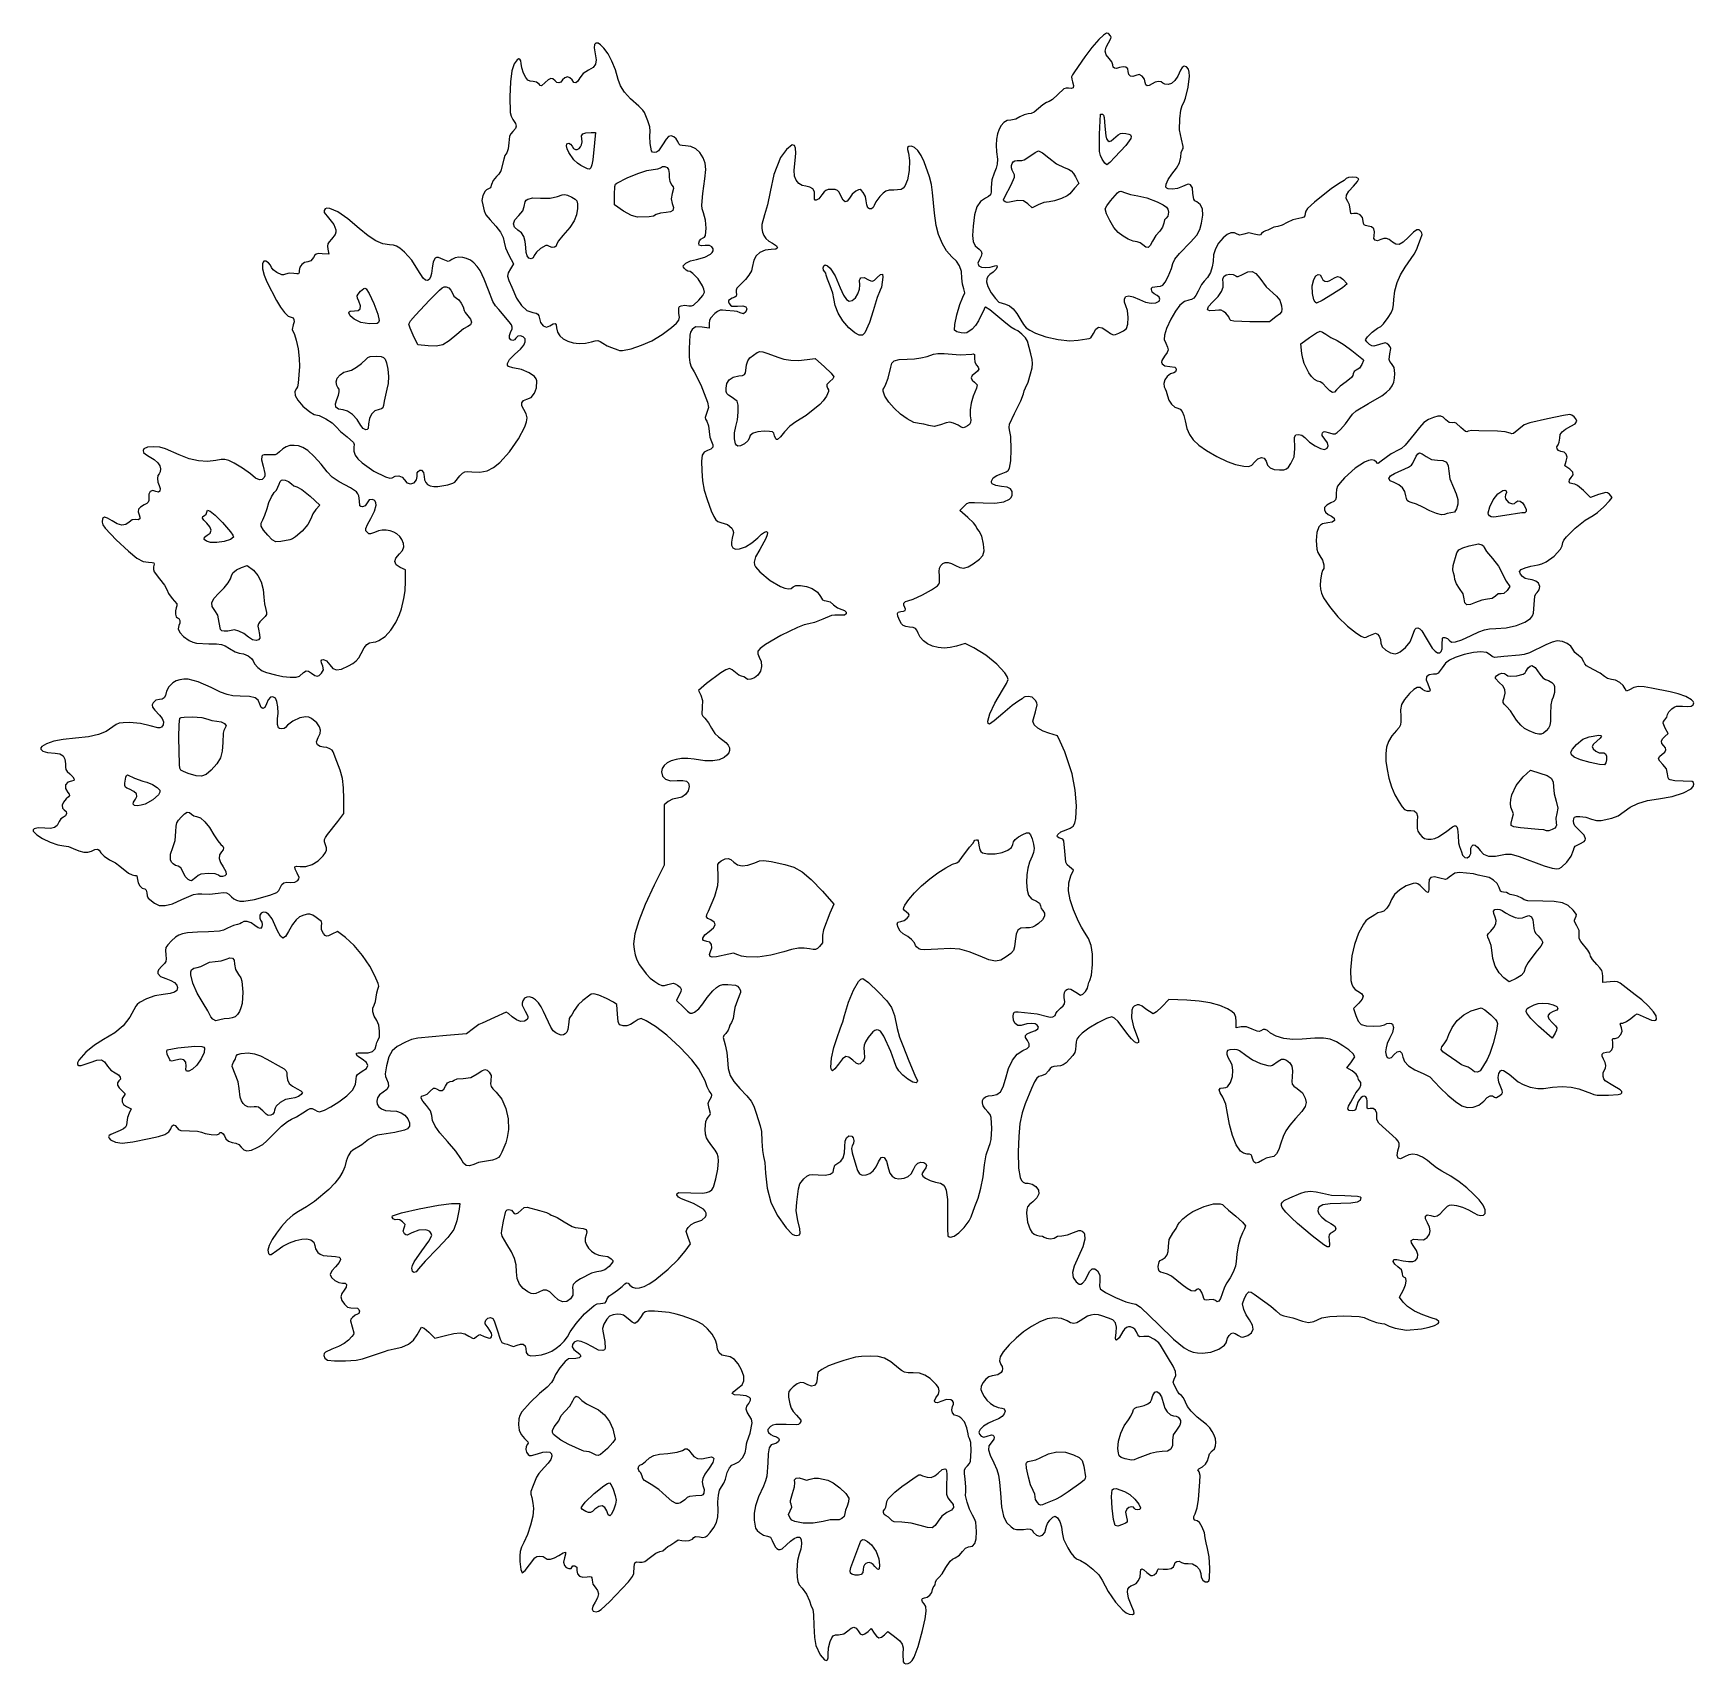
# Model space of a CAD drawing. Extents: x 0 to 380, y 4 to 377.
import ezdxf

# ---------------------------------------------------------------- set-up
doc = ezdxf.new("R2010")
doc.units = 0

msp = doc.modelspace()

# ---------------------------------------------------------------- linework, layer by layer
at = {"layer": 'Layer 1'}
for p, q in [((245.130549, 376.785094), (244.087098, 375.779126)), ((245.82012, 377.238745), (245.130549, 376.785094)), ((246.304639, 377.183072), (245.82012, 377.238745)), ((246.732933, 376.661071), (246.304639, 377.183072)), ((246.870186, 376.343019), (246.732933, 376.661071)), ((128.587581, 374.650236), (128.543484, 373.869715)), ((128.543484, 373.869715), (128.76397, 372.533568)), ((128.943666, 374.960019), (128.587581, 374.650236)), ((128.587581, 374.650236), (128.587581, 374.650236)), ((129.425429, 374.932458), (128.943666, 374.960019)), ((130.026254, 374.560939), (129.425429, 374.932458)), ((130.739527, 373.838847), (130.026254, 374.560939)), ((131.728959, 372.496085), (130.739527, 373.838847)), ((242.473139, 373.94027), (240.912096, 371.86329)), ((244.087098, 375.779126), (242.473139, 373.94027)), ((244.087098, 375.779126), (244.087098, 375.779126)), ((245.568766, 373.124471), (245.740745, 374.045001)), ((245.793662, 372.270087), (245.568766, 373.124471)), ((245.740745, 374.045001), (246.3096, 375.038292)), ((246.3096, 375.038292), (246.851996, 375.995202)), ((246.851996, 375.995202), (246.870186, 376.343019)), ((110.223281, 370.23114), (109.67868, 368.617732)), ((110.939862, 371.179782), (110.223281, 370.23114)), ((111.279962, 371.341771), (110.939862, 371.179782)), ((111.563838, 371.261914), (111.279962, 371.341771)), ((111.758417, 370.914992), (111.563838, 371.261914)), ((111.830626, 370.275789), (111.758417, 370.914992)), ((111.993786, 369.298483), (111.830626, 370.275789)), ((112.395071, 368.119433), (111.993786, 369.298483)), ((127.282302, 368.794121), (126.051989, 368.000371)), ((128.332368, 369.403214), (127.282302, 368.794121)), ((128.883033, 370.121448), (128.332368, 369.403214)), ((128.76397, 372.533568), (129.003749, 371.11088)), ((129.003749, 371.11088), (128.883033, 370.121448)), ((132.622479, 370.822595), (131.728959, 372.496085)), ((133.403552, 368.858062), (132.622479, 370.822595)), ((134.05564, 366.642175), (133.403552, 368.858062)), ((240.912096, 371.86329), (238.513206, 368.406065)), ((246.415433, 371.475234), (245.793662, 372.270087)), ((247.041614, 370.712352), (246.415433, 371.475234)), ((247.297378, 370.028844), (247.041614, 370.712352)), ((247.391085, 369.492511), (247.297378, 370.028844)), ((247.676614, 369.204226), (247.391085, 369.492511)), ((248.160582, 369.16068), (247.676614, 369.204226)), ((248.849601, 369.358566), (248.160582, 369.16068)), ((249.679181, 369.552594), (248.849601, 369.358566)), ((250.300401, 369.45558), (249.679181, 369.552594)), ((250.69011, 369.080753), (250.300401, 369.45558)), ((250.825158, 368.441343), (250.69011, 369.080753)), ((263.169632, 369.412585), (262.784332, 368.758843)), ((263.644229, 369.676066), (263.169632, 369.412585)), ((264.138669, 369.542672), (263.644229, 369.676066)), ((264.5835, 369.005788), (264.138669, 369.542672)), ((264.761543, 368.341298), (264.5835, 369.005788)), ((109.383229, 366.09096), (109.220069, 362.691062)), ((109.67868, 368.617732), (109.383229, 366.09096)), ((112.902189, 367.06606), (112.395071, 368.119433)), ((113.382849, 366.465786), (112.902189, 367.06606)), ((113.907606, 366.271758), (113.382849, 366.465786)), ((114.617572, 366.183564), (113.907606, 366.271758)), ((115.349587, 366.002765), (114.617572, 366.183564)), ((115.922851, 365.583841), (115.349587, 366.002765)), ((116.197356, 365.256971), (115.922851, 365.583841)), ((116.452018, 365.191376), (116.197356, 365.256971)), ((117.298685, 365.936619), (116.452018, 365.191376)), ((117.99928, 366.573273), (117.298685, 365.936619)), ((118.590734, 366.849432), (117.99928, 366.573273)), ((119.109428, 366.775018), (118.590734, 366.849432)), ((119.591742, 366.359953), (119.109428, 366.775018)), ((120.034919, 365.970795), (119.591742, 366.359953)), ((120.464868, 365.866064), (120.034919, 365.970795)), ((120.881587, 366.052375), (120.464868, 365.866064)), ((121.285076, 366.536342), (120.881587, 366.052375)), ((121.796604, 367.034641), (121.285076, 366.536342)), ((122.413966, 367.241898), (121.796604, 367.034641)), ((122.99605, 367.034641), (122.413966, 367.241898)), ((123.4723, 366.536342), (122.99605, 367.034641)), ((123.887365, 365.992843), (123.4723, 366.536342)), ((124.332196, 365.892522), (123.887365, 365.992843)), ((124.796871, 366.228764), (124.332196, 365.892522)), ((125.271468, 366.994953), (124.796871, 366.228764)), ((126.051989, 368.000371), (125.271468, 366.994953)), ((134.580397, 365.167122), (134.05564, 366.642175)), ((135.475571, 363.731757), (134.580397, 365.167122)), ((238.064516, 367.735236), (237.860567, 367.219849)), ((237.860567, 367.219849), (237.868284, 366.724307)), ((237.868284, 366.724307), (238.054594, 366.113008)), ((238.054594, 366.113008), (238.28831, 365.266341)), ((238.513206, 368.406065), (238.064516, 367.735236)), ((238.28831, 365.266341), (238.230983, 364.763633)), ((250.956899, 367.783192), (250.825158, 368.441343)), ((251.323457, 367.409468), (250.956899, 367.783192)), ((251.881838, 367.340014), (251.323457, 367.409468)), ((252.589048, 367.594676), (251.881838, 367.340014)), ((253.338701, 367.793114), (252.589048, 367.594676)), ((254.035438, 367.383009), (253.338701, 367.793114)), ((254.502869, 366.712731), (254.035438, 367.383009)), ((254.705716, 365.936619), (254.502869, 366.712731)), ((254.815408, 365.396428), (254.705716, 365.936619)), ((255.133459, 365.160508), (254.815408, 365.396428)), ((255.643334, 365.242088), (255.133459, 365.160508)), ((256.328495, 365.654397), (255.643334, 365.242088)), ((256.991607, 366.00938), (256.328495, 365.654397)), ((257.717558, 366.165925), (256.991607, 366.00938)), ((258.35752, 366.110804), (257.717558, 366.165925)), ((258.762663, 365.830786), (258.35752, 366.110804)), ((259.185997, 365.588251), (258.762663, 365.830786)), ((259.92683, 365.478008), (259.185997, 365.588251)), ((260.685854, 365.712826), (259.92683, 365.478008)), ((261.448186, 366.377592), (260.685854, 365.712826)), ((262.164215, 367.412775), (261.448186, 366.377592)), ((262.784332, 368.758843), (262.164215, 367.412775)), ((264.548222, 364.895924), (264.803986, 367.367575)), ((264.803986, 367.367575), (264.761543, 368.341298)), ((109.220069, 362.691062), (109.286215, 359.114775)), ((136.833767, 362.217016), (135.475571, 363.731757)), ((138.747587, 360.503838), (136.833767, 362.217016)), ((232.066188, 361.368144), (231.281257, 360.821338)), ((232.692369, 361.59745), (232.066188, 361.368144)), ((233.499348, 362.07811), (232.692369, 361.59745)), ((234.703203, 363.220229), (233.499348, 362.07811)), ((236.079038, 364.494639), (234.703203, 363.220229)), ((236.588361, 364.673784), (236.079038, 364.494639)), ((237.137372, 364.631341), (236.588361, 364.673784)), ((237.856157, 364.565195), (237.137372, 364.631341)), ((238.230983, 364.763633), (237.856157, 364.565195)), ((263.13711, 360.680227), (263.560995, 361.39102)), ((263.560995, 361.39102), (263.9485, 362.397815)), ((263.9485, 362.397815), (264.548222, 364.895924)), ((109.286215, 359.114775), (109.522686, 358.231176)), ((109.522686, 358.231176), (109.960903, 357.469947)), ((109.960903, 357.469947), (110.535269, 356.574222)), ((139.66481, 359.639532), (138.747587, 360.503838)), ((140.052866, 359.092726), (139.66481, 359.639532)), ((140.7937, 357.187725), (140.052866, 359.092726)), ((225.045906, 357.571371), (223.908197, 357.364114)), ((226.024865, 358.06967), (225.045906, 357.571371)), ((226.964136, 358.567969), (226.024865, 358.06967)), ((227.929866, 358.775226), (226.964136, 358.567969)), ((228.602349, 358.846884), (227.929866, 358.775226)), ((229.261603, 359.136823), (228.602349, 358.846884)), ((231.281257, 360.821338), (229.261603, 359.136823)), ((244.263487, 354.153834), (244.475154, 358.70467)), ((244.475154, 358.70467), (244.933765, 358.70467)), ((244.933765, 358.70467), (245.125588, 358.468199)), ((245.125588, 358.468199), (245.277724, 357.924149)), ((245.277724, 357.924149), (245.462932, 355.953002)), ((262.550617, 355.132793), (262.607943, 357.646336)), ((262.607943, 357.646336), (262.846068, 359.626303)), ((262.846068, 359.626303), (263.13711, 360.680227)), ((109.184791, 353.695223), (109.008402, 352.107722)), ((109.454887, 354.240926), (109.184791, 353.695223)), ((109.890347, 354.753557), (109.454887, 354.240926)), ((110.506606, 355.431001), (109.890347, 354.753557)), ((110.719375, 355.966231), (110.506606, 355.431001)), ((110.535269, 356.574222), (110.719375, 355.966231)), ((125.668894, 353.767432), (125.928517, 354.193522)), ((125.730079, 353.060222), (125.668894, 353.767432)), ((125.928517, 354.193522), (126.618088, 354.414559)), ((126.618088, 354.414559), (127.846747, 354.506612)), ((127.846747, 354.506612), (128.834526, 354.54189)), ((128.834526, 354.54189), (128.622859, 352.178277)), ((141.27436, 355.82071), (140.7937, 357.187725)), ((141.252311, 353.677584), (141.358145, 354.824112)), ((141.358145, 352.001888), (141.252311, 353.677584)), ((141.358145, 354.824112), (141.27436, 355.82071)), ((145.591481, 353.624667), (145.009397, 353.002896)), ((146.195062, 353.710657), (145.591481, 353.624667)), ((146.795336, 353.518834), (146.195062, 353.710657)), ((220.883401, 354.194624), (220.65382, 352.958799)), ((221.253542, 355.265085), (220.883401, 354.194624)), ((221.752668, 356.143723), (221.253542, 355.265085)), ((222.369203, 356.804079), (221.752668, 356.143723)), ((223.091571, 357.219696), (222.369203, 356.804079)), ((223.908197, 357.364114), (223.091571, 357.219696)), ((244.228209, 350.180672), (244.263487, 354.153834)), ((245.462932, 355.953002), (245.676253, 353.756408)), ((245.462932, 355.953002), (245.462932, 355.953002)), ((245.676253, 353.756408), (245.87283, 353.066355)), ((248.002934, 353.483556), (248.539267, 354.007211)), ((248.539267, 354.007211), (249.012761, 354.286126)), ((249.012761, 354.286126), (249.545787, 354.366603)), ((249.545787, 354.366603), (250.260713, 354.294945)), ((250.260713, 354.294945), (250.915626, 354.155488)), ((250.915626, 354.155488), (251.332828, 353.946577)), ((251.332828, 353.946577), (251.492887, 353.625218)), ((251.492887, 353.625218), (251.376374, 353.148417)), ((262.995999, 352.989667), (262.550617, 355.132793)), ((108.514513, 349.88522), (108.126457, 349.232581)), ((108.867291, 350.731888), (108.514513, 349.88522)), ((109.008402, 352.107722), (108.867291, 350.731888)), ((122.199543, 351.441302), (122.314403, 351.901774)), ((122.345133, 350.768337), (122.199543, 351.441302)), ((122.314403, 351.901774), (122.731466, 352.072444)), ((122.709418, 349.960186), (122.345133, 350.768337)), ((123.927053, 348.247559), (122.709418, 349.960186)), ((122.731466, 352.072444), (123.101883, 351.865187)), ((123.101883, 351.865187), (123.4723, 351.366888)), ((123.4723, 351.366888), (123.838445, 350.881129)), ((123.838445, 350.881129), (124.251719, 350.649205)), ((124.251719, 350.649205), (124.676568, 350.643831)), ((124.676568, 350.643831), (125.07744, 350.837721)), ((125.07744, 350.837721), (125.41878, 351.20359)), ((125.41878, 351.20359), (125.665036, 351.714154)), ((125.665036, 351.714154), (125.780653, 352.342126)), ((125.780653, 352.342126), (125.730079, 353.060222)), ((128.622859, 352.178277), (128.217164, 348.221652)), ((128.622859, 352.178277), (128.622859, 352.178277)), ((141.658006, 350.277686), (141.358145, 352.001888)), ((141.933614, 350.012551), (141.658006, 350.277686)), ((142.381201, 349.955776), (141.933614, 350.012551)), ((142.831544, 350.042868), (142.381201, 349.955776)), ((143.258736, 350.335012), (142.831544, 350.042868)), ((144.215646, 351.719666), (143.258736, 350.335012)), ((145.009397, 353.002896), (144.215646, 351.719666)), ((147.322849, 353.088886), (146.795336, 353.518834)), ((147.708149, 352.4605), (147.322849, 353.088886)), ((147.943518, 351.934089), (147.708149, 352.4605)), ((148.241725, 351.635881), (147.943518, 351.934089)), ((148.705298, 351.503038), (148.241725, 351.635881)), ((149.436761, 351.472721), (148.705298, 351.503038)), ((150.70621, 351.315074), (149.436761, 351.472721)), ((151.813603, 350.793624), (150.70621, 351.315074)), ((152.75563, 349.914986), (151.813603, 350.793624)), ((153.528986, 348.685775), (152.75563, 349.914986)), ((172.54372, 350.590776), (171.167886, 348.756331)), ((173.884276, 351.719666), (172.54372, 350.590776)), ((172.54372, 350.590776), (172.54372, 350.590776)), ((174.375961, 351.524536), (173.884276, 351.719666)), ((174.642749, 350.899457), (174.375961, 351.524536)), ((174.554554, 348.12133), (174.69787, 349.784899)), ((174.69787, 349.784899), (174.642749, 350.899457)), ((200.302939, 351.075846), (200.286953, 350.592981)), ((200.286953, 350.592981), (200.519015, 349.779387)), ((200.603351, 351.307357), (200.302939, 351.075846)), ((200.519015, 349.779387), (200.754384, 348.063453)), ((201.224571, 351.366888), (200.603351, 351.307357)), ((201.91111, 351.093003), (201.224571, 351.366888)), ((202.648912, 350.353202), (201.91111, 351.093003)), ((203.399944, 349.230583), (202.648912, 350.353202)), ((220.65382, 352.958799), (220.576374, 351.584067)), ((220.576374, 351.584067), (220.662639, 350.096887)), ((220.662639, 350.096887), (220.847296, 348.403553)), ((228.317922, 349.109109), (229.47327, 349.960186)), ((229.47327, 349.960186), (230.258201, 350.308554)), ((230.258201, 350.308554), (231.162194, 349.827894)), ((231.162194, 349.827894), (232.621813, 348.685775)), ((244.432159, 349.22762), (244.228209, 350.180672)), ((245.87283, 353.066355), (246.13762, 352.641299)), ((246.13762, 352.641299), (246.476825, 352.475865)), ((246.476825, 352.475865), (246.896644, 352.56468)), ((246.896644, 352.56468), (248.002934, 353.483556)), ((250.235908, 351.556506), (247.755989, 348.826886)), ((251.376374, 353.148417), (250.235908, 351.556506)), ((262.81961, 348.826886), (262.938673, 349.89404)), ((262.938673, 349.89404), (263.242944, 350.590776)), ((263.410513, 351.3272), (262.995999, 352.989667)), ((263.242944, 350.590776), (263.392874, 350.871345)), ((263.392874, 350.871345), (263.410513, 351.3272)), ((107.844235, 348.368275), (107.156318, 345.71803)), ((108.126457, 349.232581), (107.844235, 348.368275)), ((124.696894, 347.497699), (123.927053, 348.247559)), ((125.518412, 346.921885), (124.696894, 347.497699)), ((126.99567, 346.155695), (125.518412, 346.921885)), ((127.45566, 346.116973), (126.99567, 346.155695)), ((127.785011, 346.401538), (127.45566, 346.116973)), ((128.025065, 347.079671), (127.785011, 346.401538)), ((128.217164, 348.221652), (128.025065, 347.079671)), ((140.60353, 345.812839), (142.028423, 346.075218)), ((142.028423, 346.075218), (143.157312, 346.185461)), ((143.157312, 346.185461), (143.757035, 346.427996)), ((143.757035, 346.427996), (144.167139, 346.738882)), ((144.167139, 346.738882), (144.709536, 346.745496)), ((144.709536, 346.745496), (145.225473, 346.487527)), ((145.225473, 346.487527), (145.556203, 346.004662)), ((145.556203, 346.004662), (145.723772, 345.127127)), ((145.556203, 346.004662), (145.556203, 346.004662)), ((153.958934, 347.476959), (153.528986, 348.685775)), ((153.906017, 343.868702), (154.084611, 346.026711)), ((154.084611, 346.026711), (153.958934, 347.476959)), ((171.167886, 348.756331), (169.681808, 344.92428)), ((174.364936, 345.920878), (174.554554, 348.12133)), ((200.754384, 348.063453), (200.655717, 345.815044)), ((204.12617, 347.80824), (203.399944, 349.230583)), ((205.352074, 344.396766), (204.12617, 347.80824)), ((220.608069, 346.36626), (220.098194, 345.228551)), ((220.843438, 347.292302), (220.608069, 346.36626)), ((220.847296, 348.403553), (220.843438, 347.292302)), ((224.064466, 346.962951), (224.208058, 347.415774)), ((224.064742, 346.43902), (224.064466, 346.962951)), ((224.22046, 345.86548), (224.064742, 346.43902)), ((224.208058, 347.415774), (224.483941, 347.775994)), ((224.483941, 347.775994), (224.880541, 348.022112)), ((224.880541, 348.022112), (225.386281, 348.13263)), ((225.386281, 348.13263), (225.989587, 348.086053)), ((225.989587, 348.086053), (226.472452, 348.077233)), ((226.472452, 348.077233), (226.995004, 348.227164)), ((226.995004, 348.227164), (228.317922, 349.109109)), ((232.621813, 348.685775), (234.403342, 347.336399)), ((232.621813, 348.685775), (232.621813, 348.685775)), ((234.403342, 347.336399), (236.184871, 346.463274)), ((236.184871, 346.463274), (237.118079, 346.102779)), ((237.118079, 346.102779), (237.776782, 345.695982)), ((244.827932, 348.403553), (244.432159, 349.22762)), ((245.462932, 347.503969), (244.827932, 348.403553)), ((245.886266, 347.133552), (245.462932, 347.503969)), ((246.569773, 347.623031), (245.886266, 347.133552)), ((247.755989, 348.826886), (246.569773, 347.623031)), ((260.782317, 344.999796), (261.831832, 346.35744)), ((261.831832, 346.35744), (262.590304, 347.539247)), ((262.590304, 347.539247), (262.81961, 348.826886)), ((105.057288, 342.617994), (104.792705, 341.863931)), ((105.432115, 343.544036), (105.057288, 342.617994)), ((106.1509, 344.417161), (105.432115, 343.544036)), ((106.732984, 344.999796), (106.1509, 344.417161)), ((107.156318, 345.71803), (106.732984, 344.999796)), ((133.173695, 340.289659), (133.292758, 342.181431)), ((133.292758, 342.181431), (133.456469, 342.675871)), ((133.456469, 342.675871), (133.702862, 342.935494)), ((133.702862, 342.935494), (136.100099, 344.110686)), ((136.100099, 344.110686), (138.513872, 345.113898)), ((138.513872, 345.113898), (140.60353, 345.812839)), ((145.723772, 345.127127), (145.732592, 344.170217)), ((145.732592, 344.170217), (145.869293, 343.257404)), ((145.869293, 343.257404), (146.297037, 342.476882)), ((146.297037, 342.476882), (146.596898, 342.09489)), ((153.423152, 340.536603), (153.906017, 343.868702)), ((169.681808, 344.92428), (168.804273, 340.959937)), ((174.413443, 344.487717), (174.364936, 345.920878)), ((174.791026, 343.593645), (174.413443, 344.487717)), ((175.396812, 342.864938), (174.791026, 343.593645)), ((176.154733, 342.374356), (175.396812, 342.864938)), ((176.988723, 342.19466), (176.154733, 342.374356)), ((177.91256, 342.032051), (176.988723, 342.19466)), ((199.707626, 342.19466), (199.300829, 341.744317)), ((200.285851, 343.652625), (199.707626, 342.19466)), ((200.655717, 345.815044), (200.285851, 343.652625)), ((205.775683, 342.573827), (205.352074, 344.396766)), ((206.022352, 340.783548), (205.775683, 342.573827)), ((219.617534, 343.693966), (219.427916, 341.947715)), ((220.098194, 345.228551), (219.617534, 343.693966)), ((222.56764, 339.79577), (224.049308, 342.547438)), ((224.049308, 342.547438), (224.81219, 344.302509)), ((224.543197, 345.263829), (224.22046, 345.86548)), ((224.788488, 344.789783), (224.543197, 345.263829)), ((224.81219, 344.302509), (224.788488, 344.789783)), ((237.776782, 345.695982), (238.283349, 345.143664)), ((238.283349, 345.143664), (238.76015, 344.346606)), ((239.536262, 342.82966), (238.477928, 341.771326)), ((238.76015, 344.346606), (239.536262, 342.82966)), ((259.432941, 342.018271), (259.490268, 342.681383)), ((259.490268, 342.681383), (259.970928, 343.724835)), ((259.970928, 343.724835), (260.782317, 344.999796)), ((263.207666, 342.159382), (262.092005, 341.690849)), ((264.287497, 342.635632), (263.207666, 342.159382)), ((264.70649, 342.655476), (264.287497, 342.635632)), ((265.046521, 342.529799), (264.70649, 342.655476)), ((265.494659, 341.841882), (265.046521, 342.529799)), ((299.367411, 342.970772), (297.334528, 341.669903)), ((300.253766, 343.517578), (299.367411, 342.970772)), ((300.743245, 343.95855), (300.253766, 343.517578)), ((301.264144, 344.215968), (300.743245, 343.95855)), ((300.743245, 343.95855), (300.743245, 343.95855)), ((302.158767, 344.298099), (301.264144, 344.215968)), ((301.353441, 341.068526), (302.401302, 342.19466)), ((303.060004, 344.201636), (302.158767, 344.298099)), ((302.401302, 342.19466), (303.331754, 343.257404)), ((303.600747, 343.923272), (303.060004, 344.201636)), ((303.331754, 343.257404), (303.600747, 343.923272)), ((103.072912, 340.073582), (102.861245, 338.905556)), ((102.861245, 338.905556), (103.046454, 337.926046)), ((103.562392, 341.076243), (103.072912, 340.073582)), ((103.874104, 341.404975), (103.562392, 341.076243)), ((104.210621, 341.55966), (103.874104, 341.404975)), ((104.792705, 341.863931), (104.210621, 341.55966)), ((112.536182, 337.573268), (112.728556, 338.625539)), ((112.728556, 338.625539), (112.984527, 338.996438)), ((112.984527, 338.996438), (113.360801, 339.271012)), ((113.360801, 339.271012), (114.515597, 339.552684)), ((114.515597, 339.552684), (116.275629, 339.513547)), ((116.275629, 339.513547), (118.476082, 339.491499)), ((118.476082, 339.491499), (120.120909, 339.866325)), ((120.120909, 339.866325), (121.184204, 340.241152)), ((121.184204, 340.241152), (121.853931, 340.351395)), ((121.853931, 340.351395), (122.477356, 340.183825)), ((122.477356, 340.183825), (123.401744, 339.725214)), ((123.401744, 339.725214), (124.196046, 339.282037)), ((123.401744, 339.725214), (123.401744, 339.725214)), ((124.196046, 339.282037), (124.59678, 338.852088)), ((124.59678, 338.852088), (124.726316, 338.197244)), ((133.173695, 337.926046), (133.173695, 340.289659)), ((146.438148, 340.571881), (146.169155, 339.359207)), ((146.169155, 339.359207), (146.40287, 338.278824)), ((146.711551, 341.722819), (146.438148, 340.571881)), ((146.596898, 342.09489), (146.711551, 341.722819)), ((153.162978, 337.895178), (153.423152, 340.536603)), ((168.804273, 340.959937), (168.195731, 337.943685)), ((178.585043, 341.581708), (177.91256, 342.032051)), ((178.953255, 340.899854), (178.585043, 341.581708)), ((178.964279, 340.042714), (178.953255, 340.899854)), ((178.976406, 339.232427), (178.964279, 340.042714)), ((179.12675, 339.049286), (178.976406, 339.232427)), ((179.352335, 339.010839), (179.12675, 339.049286)), ((179.966389, 339.358104), (179.352335, 339.010839)), ((180.692892, 340.254381), (179.966389, 339.358104)), ((181.164181, 340.893791), (180.692892, 340.254381)), ((181.605705, 341.268618), (181.164181, 340.893791)), ((182.146447, 341.445007), (181.605705, 341.268618)), ((182.915393, 341.489104), (182.146447, 341.445007)), ((183.722373, 341.45107), (182.915393, 341.489104)), ((184.238311, 341.264208), (183.722373, 341.45107)), ((184.621957, 340.819377), (184.238311, 341.264208)), ((185.032061, 340.007436), (184.621957, 340.819377)), ((185.573355, 339.012492), (185.032061, 340.007436)), ((186.028659, 338.609554), (185.573355, 339.012492)), ((186.470734, 338.782084), (186.028659, 338.609554)), ((186.97234, 339.513547), (186.470734, 338.782084)), ((187.638208, 340.369034), (186.97234, 339.513547)), ((188.489285, 341.06577), (187.638208, 340.369034)), ((189.060896, 341.393744), (188.489285, 341.06577)), ((189.437376, 341.467055), (189.060896, 341.393744)), ((189.754325, 341.269169), (189.437376, 341.467055)), ((190.147342, 340.783548), (189.754325, 341.269169)), ((190.645641, 339.853096), (190.147342, 340.783548)), ((190.852898, 338.843269), (190.645641, 339.853096)), ((190.945502, 337.961324), (190.852898, 338.843269)), ((193.004844, 338.658061), (192.616788, 337.820213)), ((193.922067, 339.866325), (193.004844, 338.658061)), ((194.697076, 340.657871), (193.922067, 339.866325)), ((195.333179, 341.092229), (194.697076, 340.657871)), ((196.075115, 341.275232), (195.333179, 341.092229)), ((197.167624, 341.312715), (196.075115, 341.275232)), ((198.8345, 341.475875), (197.167624, 341.312715)), ((199.300829, 341.744317), (198.8345, 341.475875)), ((206.464427, 336.060181), (206.022352, 340.783548)), ((216.987133, 338.683416), (216.182358, 337.458615)), ((218.122637, 339.478269), (216.987133, 338.683416)), ((218.862369, 339.86412), (218.122637, 339.478269)), ((219.251527, 340.2632), (218.862369, 339.86412)), ((219.40256, 340.887177), (219.251527, 340.2632)), ((219.427916, 341.947715), (219.40256, 340.887177)), ((222.25455, 339.072575), (222.56764, 339.79577)), ((222.344398, 338.863113), (222.25455, 339.072575)), ((222.602918, 338.66688), (222.344398, 338.863113)), ((223.132085, 338.494901), (222.602918, 338.66688)), ((223.661252, 338.561047), (223.132085, 338.494901)), ((225.530975, 338.949102), (223.661252, 338.561047)), ((226.814205, 338.878547), (225.530975, 338.949102)), ((227.85931, 338.172991), (226.814205, 338.878547)), ((231.492924, 338.459623), (230.187645, 337.961324)), ((232.692369, 338.66688), (231.492924, 338.459623)), ((233.937014, 338.883508), (232.692369, 338.66688)), ((235.505773, 339.394485), (233.937014, 338.883508)), ((236.849637, 339.991451), (235.505773, 339.394485)), ((237.419594, 340.466048), (236.849637, 339.991451)), ((238.477928, 341.771326), (237.419594, 340.466048)), ((245.899495, 337.727609), (246.768211, 338.843269)), ((246.768211, 338.843269), (248.355712, 340.712992)), ((248.355712, 340.712992), (248.702427, 341.010649)), ((248.702427, 341.010649), (249.092136, 341.109868)), ((249.092136, 341.109868), (250.225435, 340.712992)), ((250.225435, 340.712992), (251.349915, 340.338166)), ((250.225435, 340.712992), (250.225435, 340.712992)), ((251.349915, 340.338166), (252.977104, 340.042714)), ((252.977104, 340.042714), (255.111411, 339.535596)), ((255.111411, 339.535596), (257.457384, 338.631602)), ((257.457384, 338.631602), (258.846448, 337.939827)), ((259.621181, 341.778354), (259.432941, 342.018271)), ((259.953289, 341.613679), (259.621181, 341.778354)), ((260.923428, 341.506743), (259.953289, 341.613679)), ((262.092005, 341.690849), (260.923428, 341.506743)), ((265.641834, 340.571881), (265.494659, 341.841882)), ((265.800584, 339.222505), (265.641834, 340.571881)), ((266.058553, 338.895083), (265.800584, 339.222505)), ((266.488501, 338.66688), (266.058553, 338.895083)), ((267.314773, 338.06385), (266.488501, 338.66688)), ((293.476018, 338.596324), (291.884107, 337.074969)), ((297.334528, 341.669903), (293.476018, 338.596324)), ((300.699699, 339.371885), (300.791752, 340.144138)), ((301.060745, 338.702158), (300.699699, 339.371885)), ((300.791752, 340.144138), (301.353441, 341.068526)), ((301.46203, 337.926046), (301.060745, 338.702158)), ((66.921987, 337.008823), (66.70591, 336.659353)), ((66.70591, 336.659353), (66.754417, 336.223892)), ((66.754417, 336.223892), (67.698098, 334.962711)), ((67.349661, 337.194032), (66.921987, 337.008823)), ((66.921987, 337.008823), (66.921987, 337.008823)), ((68.001818, 337.127886), (67.349661, 337.194032)), ((67.698098, 334.962711), (68.924553, 333.437497)), ((69.845634, 336.320906), (68.001818, 337.127886)), ((72.185545, 334.746634), (69.845634, 336.320906)), ((74.753658, 332.563821), (72.185545, 334.746634)), ((103.046454, 337.926046), (103.363954, 336.58549)), ((103.363954, 336.58549), (103.760829, 335.663857)), ((103.760829, 335.663857), (104.739788, 334.5041)), ((110.409592, 334.527251), (111.301459, 335.527156)), ((111.301459, 335.527156), (112.236321, 336.5899)), ((112.236321, 336.5899), (112.536182, 337.573268)), ((124.521263, 335.628579), (123.988238, 334.257155)), ((124.707023, 337.079379), (124.521263, 335.628579)), ((124.726316, 338.197244), (124.707023, 337.079379)), ((135.290363, 336.514934), (133.173695, 337.926046)), ((137.089531, 335.531566), (135.290363, 336.514934)), ((138.465365, 335.103822), (137.089531, 335.531566)), ((141.172936, 335.192017), (138.465365, 335.103822)), ((142.096774, 335.391557), (141.172936, 335.192017)), ((142.769257, 335.703545), (142.096774, 335.391557)), ((143.748216, 336.056323), (142.769257, 335.703545)), ((144.991758, 336.197434), (143.748216, 336.056323)), ((146.001034, 336.309331), (144.991758, 336.197434)), ((146.55721, 336.669275), (146.001034, 336.309331)), ((146.40287, 338.278824), (146.683439, 337.313646)), ((146.683439, 337.313646), (146.55721, 336.669275)), ((153.279285, 337.03914), (153.162978, 337.895178)), ((153.564263, 336.126878), (153.279285, 337.03914)), ((153.996416, 334.455593), (153.564263, 336.126878)), ((167.534272, 335.668267), (166.967623, 333.467814)), ((168.195731, 337.943685), (167.534272, 335.668267)), ((191.170398, 337.291046), (190.945502, 337.961324)), ((191.560108, 336.996697), (191.170398, 337.291046)), ((192.039114, 337.026462), (191.560108, 336.996697)), ((192.44536, 337.320811), (192.039114, 337.026462)), ((192.616788, 337.820213), (192.44536, 337.320811)), ((206.8602, 333.185592), (206.464427, 336.060181)), ((215.642167, 335.638501), (215.300413, 333.05771)), ((216.182358, 337.458615), (215.642167, 335.638501)), ((228.811811, 337.255768), (227.85931, 338.172991)), ((230.187645, 337.961324), (228.811811, 337.255768)), ((245.533488, 337.008823), (245.899495, 337.727609)), ((245.828388, 335.863397), (245.533488, 337.008823)), ((246.569773, 334.327711), (245.828388, 335.863397)), ((258.846448, 337.939827), (259.600511, 337.436567)), ((259.468219, 334.927433), (259.097802, 334.49087)), ((259.851865, 335.372815), (259.468219, 334.927433)), ((259.600511, 337.436567), (259.918011, 336.939921)), ((259.997386, 336.26799), (259.851865, 335.372815)), ((259.918011, 336.939921), (259.997386, 336.26799)), ((267.780551, 337.017643), (267.314773, 338.06385)), ((267.617391, 333.727988), (267.882526, 335.561331)), ((267.882526, 335.561331), (267.780551, 337.017643)), ((289.842405, 334.856878), (288.493029, 334.521738)), ((290.565048, 334.948379), (289.842405, 334.856878)), ((290.993343, 335.112642), (290.565048, 334.948379)), ((291.216585, 335.422425), (290.993343, 335.112642)), ((291.324072, 335.950489), (291.216585, 335.422425)), ((291.486681, 336.478003), (291.324072, 335.950489)), ((291.884107, 337.074969), (291.486681, 336.478003)), ((301.62519, 336.938268), (301.46203, 337.926046)), ((301.753072, 335.985767), (301.62519, 336.938268)), ((301.997261, 335.89647), (301.753072, 335.985767)), ((302.436579, 335.985767), (301.997261, 335.89647)), ((303.249622, 335.997894), (302.436579, 335.985767)), ((303.940296, 335.659448), (303.249622, 335.997894)), ((304.425917, 335.043188), (303.940296, 335.659448)), ((304.623803, 334.221877), (304.425917, 335.043188)), ((69.260794, 331.127904), (68.403654, 330.059097)), ((68.924553, 333.437497), (69.43994, 332.206633)), ((69.43615, 331.65714), (69.260794, 331.127904)), ((69.43994, 332.206633), (69.43615, 331.65714)), ((76.767249, 330.842925), (74.753658, 332.563821)), ((78.532793, 329.671041), (76.767249, 330.842925)), ((104.739788, 334.5041), (106.05995, 333.090232)), ((106.05995, 333.090232), (107.072533, 331.712744)), ((107.072533, 331.712744), (107.721314, 330.460933)), ((110.066736, 333.613335), (110.409592, 334.527251)), ((110.279505, 332.818482), (110.066736, 333.613335)), ((111.054514, 332.175765), (110.279505, 332.818482)), ((111.876928, 331.577145), (111.054514, 332.175765)), ((112.447987, 330.720556), (111.876928, 331.577145)), ((121.39091, 330.905764), (120.363444, 329.675451)), ((122.985577, 332.753439), (121.39091, 330.905764)), ((123.988238, 334.257155), (122.985577, 332.753439)), ((153.836564, 330.565113), (154.040514, 330.932222)), ((154.163986, 332.599098), (153.996416, 334.455593)), ((154.040514, 330.932222), (154.163986, 332.599098)), ((166.967623, 333.467814), (166.936479, 332.51807)), ((166.936479, 332.51807), (167.075661, 331.664237)), ((167.075661, 331.664237), (167.386822, 330.903008)), ((167.386822, 330.903008), (167.871616, 330.231076)), ((207.401493, 331.164284), (206.8602, 333.185592)), ((208.280131, 329.000763), (207.401493, 331.164284)), ((215.300413, 333.05771), (215.168122, 330.931671)), ((215.168122, 330.931671), (215.300413, 329.543159)), ((247.542669, 332.792024), (246.569773, 334.327711)), ((248.532101, 331.646598), (247.542669, 332.792024)), ((249.666503, 330.774575), (248.532101, 331.646598)), ((250.833977, 330.094375), (249.666503, 330.774575)), ((257.157523, 330.896945), (256.39905, 329.600485)), ((258.021829, 331.92882), (257.157523, 330.896945)), ((258.692107, 332.819585), (258.021829, 331.92882)), ((258.939052, 333.763266), (258.692107, 332.819585)), ((259.097802, 334.49087), (258.939052, 333.763266)), ((265.072428, 329.372282), (266.484091, 331.011597)), ((266.484091, 331.011597), (267.201223, 332.280496)), ((267.201223, 332.280496), (267.617391, 333.727988)), ((273.459725, 331.133967), (272.521005, 330.376597)), ((274.342221, 331.540764), (273.459725, 331.133967)), ((275.125499, 331.577145), (274.342221, 331.540764)), ((275.766563, 331.223264), (275.125499, 331.577145)), ((276.339827, 330.989549), (275.766563, 331.223264)), ((277.283508, 331.258542), (276.339827, 330.989549)), ((278.443266, 331.549584), (277.283508, 331.258542)), ((279.682398, 331.258542), (278.443266, 331.549584)), ((280.789239, 330.998368), (279.682398, 331.258542)), ((281.086345, 331.114675), (280.789239, 330.998368)), ((281.340455, 331.399653), (281.086345, 331.114675)), ((281.785837, 331.800938), (281.340455, 331.399653)), ((282.257678, 331.964098), (281.785837, 331.800938)), ((282.813303, 332.122848), (282.257678, 331.964098)), ((283.421845, 332.493265), (282.813303, 332.122848)), ((284.180318, 332.863682), (283.421845, 332.493265)), ((285.044624, 333.022432), (284.180318, 332.863682)), ((286.041222, 333.273786), (285.044624, 333.022432)), ((287.19657, 333.869099), (286.041222, 333.273786)), ((288.493029, 334.521738), (287.19657, 333.869099)), ((304.661286, 333.6883), (304.623803, 334.221877)), ((304.817831, 333.366391), (304.661286, 333.6883)), ((305.159585, 333.190002), (304.817831, 333.366391)), ((305.752693, 333.092988), (305.159585, 333.190002)), ((306.537624, 332.879667), (305.752693, 333.092988)), ((307.031513, 332.4183), (306.537624, 332.879667)), ((307.028206, 330.221705), (307.093249, 330.870486)), ((307.221131, 331.738651), (307.031513, 332.4183)), ((307.093249, 330.870486), (307.221131, 331.738651)), ((316.151375, 331.663685), (314.995476, 330.552986)), ((316.887248, 332.188994), (316.151375, 331.663685)), ((317.391611, 332.204979), (316.887248, 332.188994)), ((317.852978, 331.787709), (317.391611, 332.204979)), ((317.711867, 330.059097), (318.086693, 331.121841)), ((318.04425, 331.472965), (317.852978, 331.787709)), ((318.086693, 331.121841), (318.04425, 331.472965)), ((67.556987, 329.000763), (67.470997, 328.49144)), ((67.470997, 328.49144), (67.556987, 327.836595)), ((67.854643, 329.483628), (67.556987, 329.000763)), ((67.556987, 327.836595), (67.768654, 326.672428)), ((68.403654, 330.059097), (67.854643, 329.483628)), ((80.146201, 329.001865), (78.532793, 329.671041)), ((81.703385, 328.789096), (80.146201, 329.001865)), ((82.569896, 328.733423), (81.703385, 328.789096)), ((83.290886, 328.502464), (82.569896, 328.733423)), ((84.064793, 328.000306), (83.290886, 328.502464)), ((85.090054, 327.131039), (84.064793, 328.000306)), ((86.796617, 325.287774), (85.090054, 327.131039)), ((107.721314, 330.460933), (107.950068, 329.424096)), ((107.950068, 329.424096), (108.254339, 328.136457)), ((108.254339, 328.136457), (109.008402, 326.425483)), ((112.780922, 329.586154), (112.447987, 330.720556)), ((112.88896, 328.154096), (112.780922, 329.586154)), ((112.968335, 327.057728), (112.88896, 328.154096)), ((113.20646, 326.262324), (112.968335, 327.057728)), ((115.340767, 327.091352), (114.829239, 326.31965)), ((116.275629, 327.942429), (115.340767, 327.091352)), ((117.444206, 328.652395), (116.275629, 327.942429)), ((117.858169, 328.641921), (117.444206, 328.652395)), ((118.321741, 328.436318), (117.858169, 328.641921)), ((118.947371, 328.215281), (118.321741, 328.436318)), ((119.46386, 328.229061), (118.947371, 328.215281)), ((119.814984, 328.461123), (119.46386, 328.229061)), ((119.94452, 328.894929), (119.814984, 328.461123)), ((120.363444, 329.675451), (119.94452, 328.894929)), ((152.511442, 329.200854), (152.65586, 329.68427)), ((152.611763, 328.753818), (152.511442, 329.200854)), ((153.083603, 328.577429), (152.611763, 328.753818)), ((152.65586, 329.68427), (152.998716, 330.108155)), ((152.998716, 330.108155), (153.493708, 330.376597)), ((153.952319, 328.612707), (153.083603, 328.577429)), ((153.493708, 330.376597), (153.836564, 330.565113)), ((154.913639, 328.670033), (153.952319, 328.612707)), ((155.504542, 328.330485), (154.913639, 328.670033)), ((155.209091, 326.623921), (155.594459, 327.026377)), ((155.756655, 327.890821), (155.504542, 328.330485)), ((155.594459, 327.026377), (155.781804, 327.452398)), ((155.781804, 327.452398), (155.756655, 327.890821)), ((166.497987, 327.069303), (165.618798, 326.302011)), ((167.674832, 327.558783), (166.497987, 327.069303)), ((169.086495, 327.730762), (167.674832, 327.558783)), ((167.871616, 330.231076), (168.531697, 329.645134)), ((168.531697, 329.645134), (169.368718, 329.141874)), ((170.11782, 327.832186), (169.086495, 327.730762)), ((169.368718, 329.141874), (170.262238, 328.5642)), ((170.510837, 328.118818), (170.11782, 327.832186)), ((170.262238, 328.5642), (170.510837, 328.118818)), ((209.201764, 327.430901), (208.280131, 329.000763)), ((210.467355, 326.072705), (209.201764, 327.430901)), ((215.300413, 329.543159), (215.776664, 328.597824)), ((215.776664, 328.597824), (216.676248, 327.801318)), ((216.676248, 327.801318), (217.118874, 327.352628)), ((217.118874, 327.352628), (217.28038, 326.831178)), ((251.935306, 329.6523), (250.833977, 330.094375)), ((252.87127, 329.494652), (251.935306, 329.6523)), ((253.52391, 329.287395), (252.87127, 329.494652)), ((254.176549, 328.789096), (253.52391, 329.287395)), ((254.821471, 328.231266), (254.176549, 328.789096)), ((255.367175, 328.162915), (254.821471, 328.231266)), ((255.873191, 328.610502), (255.367175, 328.162915)), ((256.39905, 329.600485), (255.873191, 328.610502)), ((262.572665, 326.813539), (265.072428, 329.372282)), ((270.792393, 327.876283), (270.367957, 326.482259)), ((271.507871, 329.171088), (270.792393, 327.876283)), ((272.521005, 330.376597), (271.507871, 329.171088)), ((307.313735, 329.834201), (307.028206, 330.221705)), ((307.877078, 329.744353), (307.313735, 329.834201)), ((308.645472, 329.988541), (307.877078, 329.744353)), ((309.346618, 330.257534), (308.645472, 329.988541)), ((309.96839, 330.261944), (309.346618, 330.257534)), ((310.590161, 329.988541), (309.96839, 330.261944)), ((311.291307, 329.424096), (310.590161, 329.988541)), ((312.06356, 328.915876), (311.291307, 329.424096)), ((312.839121, 328.903749), (312.06356, 328.915876)), ((313.766817, 329.434018), (312.839121, 328.903749)), ((314.995476, 330.552986), (313.766817, 329.434018)), ((316.283116, 326.672428), (316.913707, 327.821161)), ((316.913707, 327.821161), (317.147422, 328.506874)), ((317.147422, 328.506874), (317.711867, 330.059097)), ((52.73473, 324.839774), (52.609673, 324.440005)), ((52.609673, 324.440005), (52.621248, 323.285759)), ((52.621248, 323.285759), (52.956939, 321.840472)), ((52.951978, 325.084927), (52.73473, 324.839774)), ((53.400667, 325.067288), (52.951978, 325.084927)), ((53.975034, 324.705691), (53.400667, 325.067288)), ((54.470026, 324.172114), (53.975034, 324.705691)), ((54.68059, 323.638537), (54.470026, 324.172114)), ((55.046597, 323.10496), (54.68059, 323.638537)), ((61.179973, 323.688147), (61.030594, 322.897703)), ((61.590629, 324.326454), (61.179973, 323.688147)), ((62.206337, 324.753095), (61.590629, 324.326454)), ((62.970873, 324.908538), (62.206337, 324.753095)), ((63.716117, 325.151073), (62.970873, 324.908538)), ((64.276152, 325.896316), (63.716117, 325.151073)), ((64.579871, 326.400679), (64.276152, 325.896316)), ((64.933201, 326.676838), (64.579871, 326.400679)), ((65.451895, 326.774403), (64.933201, 326.676838)), ((66.251708, 326.742984), (65.451895, 326.774403)), ((67.768654, 326.672428), (66.251708, 326.742984)), ((88.159222, 323.074092), (86.796617, 325.287774)), ((91.440058, 323.462148), (91.309213, 322.261876)), ((91.653378, 324.937201), (91.440058, 323.462148)), ((92.114746, 325.737566), (91.653378, 324.937201)), ((92.45395, 325.897143), (92.114746, 325.737566)), ((92.873769, 325.902931), (92.45395, 325.897143)), ((93.980059, 325.472983), (92.873769, 325.902931)), ((95.130997, 325.014371), (93.980059, 325.472983)), ((95.522912, 325.105873), (95.130997, 325.014371)), ((95.990894, 325.402427), (95.522912, 325.105873)), ((96.760184, 325.791172), (95.990894, 325.402427)), ((97.59438, 325.959155), (96.760184, 325.791172)), ((98.465783, 325.917125), (97.59438, 325.959155)), ((99.346695, 325.67583), (98.465783, 325.917125)), ((100.209416, 325.24602), (99.346695, 325.67583)), ((101.026249, 324.638442), (100.209416, 325.24602)), ((101.769494, 323.863847), (101.026249, 324.638442)), ((102.411453, 322.932981), (101.769494, 323.863847)), ((109.36118, 323.321037), (108.855715, 322.386727)), ((109.008402, 326.425483), (110.066736, 324.449927)), ((110.066736, 324.449927), (109.36118, 323.321037)), ((113.603335, 325.777805), (113.20646, 326.262324)), ((114.158961, 325.614094), (113.603335, 325.777805)), ((114.547017, 325.821351), (114.158961, 325.614094)), ((114.829239, 326.31965), (114.547017, 325.821351)), ((148.951691, 323.947218), (149.507316, 324.591038)), ((148.981457, 323.678225), (148.951691, 323.947218)), ((149.189816, 323.356315), (148.981457, 323.678225)), ((149.621969, 322.95503), (149.189816, 323.356315)), ((149.507316, 324.591038), (150.57006, 325.111385)), ((150.57006, 325.111385), (151.976762, 325.472983)), ((151.976762, 325.472983), (153.902159, 325.93435)), ((153.902159, 325.93435), (155.209091, 326.623921)), ((164.747326, 323.638537), (164.540069, 322.83707)), ((165.100104, 325.296594), (164.747326, 323.638537)), ((165.618798, 326.302011), (165.100104, 325.296594)), ((180.983933, 323.528294), (181.119532, 323.999583)), ((181.046772, 322.997473), (180.983933, 323.528294)), ((181.119532, 323.999583), (181.433725, 324.202982)), ((181.433725, 324.202982), (181.976122, 323.973676)), ((181.976122, 323.973676), (182.597893, 323.42687)), ((182.597893, 323.42687), (183.691505, 321.733536)), ((182.597893, 323.42687), (182.597893, 323.42687)), ((211.519625, 325.058469), (210.467355, 326.072705)), ((212.218016, 323.964857), (211.519625, 325.058469)), ((212.60552, 322.699266), (212.218016, 323.964857)), ((216.746803, 325.437705), (216.363157, 324.608677)), ((216.363157, 324.608677), (216.64097, 323.991315)), ((216.64097, 323.991315), (217.208171, 323.673815)), ((217.157459, 326.203895), (216.746803, 325.437705)), ((217.28038, 326.831178), (217.157459, 326.203895)), ((217.208171, 323.673815), (218.109408, 323.567982)), ((218.109408, 323.567982), (219.17601, 323.673815)), ((219.17601, 323.673815), (220.239305, 323.991315)), ((220.239305, 323.991315), (220.764614, 324.058012)), ((220.843438, 323.704683), (220.532001, 323.133072)), ((220.764614, 324.058012), (220.843438, 323.704683)), ((259.92683, 321.557147), (260.716171, 323.373954)), ((260.716171, 323.373954), (261.05572, 324.55576)), ((261.05572, 324.55576), (261.496692, 325.539129)), ((261.496692, 325.539129), (262.572665, 326.813539)), ((270.062583, 323.75319), (269.619406, 322.47437)), ((270.227948, 324.979094), (270.062583, 323.75319)), ((270.367957, 326.482259), (270.227948, 324.979094)), ((313.157172, 321.960637), (314.254642, 323.673815)), ((314.254642, 323.673815), (316.283116, 326.672428)), ((52.956939, 321.840472), (53.586978, 320.322424)), ((53.586978, 320.322424), (55.80948, 316.018532)), ((55.915313, 322.439092), (55.046597, 323.10496)), ((57.017744, 321.918744), (55.915313, 322.439092)), ((57.433361, 321.923154), (57.017744, 321.918744)), ((57.855592, 322.086314), (57.433361, 321.923154)), ((58.719898, 322.289161), (57.855592, 322.086314)), ((59.795871, 322.227425), (58.719898, 322.289161)), ((60.47993, 322.128758), (59.795871, 322.227425)), ((60.849795, 322.178918), (60.47993, 322.128758)), ((61.00138, 322.420902), (60.849795, 322.178918)), ((61.030594, 322.897703), (61.00138, 322.420902)), ((89.371345, 321.180116), (88.159222, 323.074092)), ((89.901132, 320.735009), (89.371345, 321.180116)), ((90.368494, 320.622285), (89.901132, 320.735009)), ((90.76475, 320.840291), (90.368494, 320.622285)), ((91.081216, 321.387373), (90.76475, 320.840291)), ((91.309213, 322.261876), (91.081216, 321.387373)), ((103.394822, 320.913327), (102.411453, 322.932981)), ((104.351732, 318.417423), (103.394822, 320.913327)), ((108.855715, 322.386727), (108.730589, 321.588015)), ((108.730589, 321.588015), (109.008953, 320.597481)), ((109.008953, 320.597481), (109.713958, 319.087701)), ((150.001206, 322.79187), (149.621969, 322.95503)), ((150.51797, 322.650759), (150.001206, 322.79187)), ((151.112456, 322.264908), (150.51797, 322.650759)), ((152.355999, 320.983883), (151.112456, 322.264908)), ((153.374645, 319.398587), (152.355999, 320.983883)), ((153.688011, 318.632397), (153.374645, 319.398587)), ((162.27788, 319.969646), (161.188678, 318.893673)), ((163.199513, 320.850489), (162.27788, 319.969646)), ((163.988853, 321.857008), (163.199513, 320.850489)), ((164.540069, 322.83707), (163.988853, 321.857008)), ((181.327892, 322.615481), (181.046772, 322.997473)), ((181.583656, 322.31121), (181.327892, 322.615481)), ((181.68067, 321.874647), (181.583656, 322.31121)), ((181.936434, 320.917737), (181.68067, 321.874647)), ((182.562615, 319.405201), (181.936434, 320.917737)), ((183.188796, 317.760374), (182.562615, 319.405201)), ((183.691505, 321.733536), (184.89095, 318.911312)), ((189.283587, 320.667485), (189.409747, 321.033354)), ((189.335953, 319.546312), (189.283587, 320.667485)), ((189.299572, 318.618617), (189.335953, 319.546312)), ((189.409747, 321.033354), (189.631404, 321.266105)), ((189.631404, 321.266105), (190.343024, 321.322329)), ((190.343024, 321.322329), (191.382065, 320.816313)), ((191.382065, 320.816313), (191.883671, 320.526374)), ((191.883671, 320.526374), (192.272829, 320.481174)), ((192.272829, 320.481174), (192.701675, 320.727016)), ((192.701675, 320.727016), (193.322344, 321.310202)), ((193.322344, 321.310202), (194.111685, 321.976071)), ((194.111685, 321.976071), (194.557067, 322.086314)), ((194.517379, 320.273917), (194.294137, 319.114711)), ((194.628174, 321.41328), (194.517379, 320.273917)), ((194.557067, 322.086314), (194.628174, 321.41328)), ((212.725134, 321.169091), (212.60552, 322.699266)), ((212.844197, 319.819715), (212.725134, 321.169091)), ((213.148468, 318.734923), (212.844197, 319.819715)), ((218.428011, 321.002073), (218.369582, 320.322424)), ((218.369582, 320.322424), (218.691492, 319.262988)), ((218.651804, 321.526279), (218.428011, 321.002073)), ((219.113723, 322.004183), (218.651804, 321.526279)), ((219.886527, 322.544925), (219.113723, 322.004183)), ((220.532001, 323.133072), (219.886527, 322.544925)), ((258.220267, 319.314802), (258.745024, 319.59041)), ((258.745024, 319.59041), (259.243323, 320.276122)), ((259.243323, 320.276122), (259.92683, 321.557147)), ((267.617391, 319.683014), (266.806001, 318.205756)), ((268.217113, 320.498813), (267.617391, 319.683014)), ((268.977791, 321.327841), (268.217113, 320.498813)), ((269.619406, 322.47437), (268.977791, 321.327841)), ((272.463679, 320.913327), (272.697394, 321.557147)), ((272.521005, 320.004924), (272.463679, 320.913327)), ((272.547463, 319.074472), (272.521005, 320.004924)), ((272.697394, 321.557147), (273.265697, 321.926461)), ((273.265697, 321.926461), (274.04236, 322.077495)), ((274.04236, 322.077495), (274.825638, 322.003632)), ((274.825638, 322.003632), (275.413785, 321.698258)), ((275.413785, 321.698258), (275.671754, 321.539508)), ((275.671754, 321.539508), (275.995868, 321.539508)), ((275.995868, 321.539508), (277.001286, 322.015758)), ((277.001286, 322.015758), (278.21837, 322.632017)), ((278.21837, 322.632017), (279.17087, 322.712495)), ((279.17087, 322.712495), (280.017538, 322.224118)), ((280.017538, 322.224118), (280.917121, 321.133813)), ((280.917121, 321.133813), (282.416428, 319.197944)), ((280.917121, 321.133813), (280.917121, 321.133813)), ((292.951812, 319.437723), (293.299629, 320.886869)), ((292.977719, 317.680999), (292.951812, 319.437723)), ((293.299629, 320.886869), (293.797928, 321.678414)), ((293.797928, 321.678414), (294.296227, 322.033397)), ((294.296227, 322.033397), (294.72838, 321.938588)), ((294.72838, 321.938588), (295.028241, 321.380758)), ((295.028241, 321.380758), (295.336922, 320.798123)), ((295.028241, 321.380758), (295.028241, 321.380758)), ((295.336922, 320.798123), (295.830811, 320.450306)), ((295.830811, 320.450306), (296.417305, 320.373687)), ((296.417305, 320.373687), (297.003798, 320.604646)), ((297.003798, 320.604646), (298.017484, 321.274373)), ((298.017484, 321.274373), (298.73682, 321.543918)), ((298.73682, 321.543918), (299.330479, 321.423202)), ((299.330479, 321.423202), (299.967133, 320.922147)), ((300.919634, 319.863813), (299.892168, 318.981316)), ((299.967133, 320.922147), (300.919634, 319.863813)), ((311.848586, 318.256468), (312.354051, 320.154854)), ((312.354051, 320.154854), (313.157172, 321.960637)), ((55.80948, 316.018532), (56.700795, 314.485602)), ((74.321505, 317.081276), (74.544196, 317.534927)), ((74.376627, 316.607782), (74.321505, 317.081276)), ((74.683103, 315.912699), (74.376627, 316.607782)), ((74.544196, 317.534927), (75.071158, 318.170478)), ((75.054071, 314.86098), (74.683103, 315.912699)), ((75.071158, 318.170478), (75.78829, 318.830835)), ((75.78829, 318.830835), (76.077609, 318.896016)), ((76.077609, 318.896016), (76.363208, 318.743742)), ((76.363208, 318.743742), (77.050574, 317.664462)), ((77.050574, 317.664462), (78.105049, 315.348254)), ((87.625645, 312.724468), (90.840335, 316.124366)), ((90.840335, 316.124366), (93.133392, 318.382145)), ((93.133392, 318.382145), (93.751856, 318.951)), ((93.751856, 318.951), (94.218184, 319.202354)), ((94.218184, 319.202354), (94.671284, 319.175896)), ((94.671284, 319.175896), (95.25006, 318.911312)), ((95.25006, 318.911312), (95.752769, 318.417423)), ((95.25006, 318.911312), (95.25006, 318.911312)), ((95.752769, 318.417423), (96.096727, 317.711867)), ((96.096727, 317.711867), (96.449505, 317.032769)), ((96.449505, 317.032769), (97.01395, 316.618255)), ((97.01395, 316.618255), (97.557449, 316.207048)), ((97.557449, 316.207048), (98.13402, 315.445268)), ((105.374789, 315.850963), (104.351732, 318.417423)), ((105.978921, 314.865389), (105.374789, 315.850963)), ((109.713958, 319.087701), (110.772292, 316.618255)), ((110.772292, 316.618255), (111.936459, 314.889643)), ((151.284436, 314.94256), (152.505929, 316.089088)), ((152.505929, 316.089088), (153.436381, 317.222387)), ((153.436381, 317.222387), (153.811208, 317.958811)), ((153.811208, 317.958811), (153.688011, 318.632397)), ((159.305725, 316.067039), (159.278165, 315.778754)), ((159.278165, 315.778754), (159.455656, 315.348254)), ((160.161212, 316.547699), (159.305725, 316.067039)), ((160.731169, 316.7974), (160.161212, 316.547699)), ((161.043157, 317.063637), (160.731169, 316.7974)), ((161.188678, 318.893673), (161.042606, 318.441676)), ((161.042606, 318.441676), (161.078435, 317.923534)), ((161.143478, 317.415864), (161.043157, 317.063637)), ((161.078435, 317.923534), (161.143478, 317.415864)), ((183.44456, 316.512422), (183.188796, 317.760374)), ((183.696466, 314.889643), (183.44456, 316.512422)), ((184.89095, 318.911312), (185.658242, 317.26428)), ((185.658242, 317.26428), (186.319701, 316.291935)), ((186.319701, 316.291935), (186.954701, 315.914904)), ((186.954701, 315.914904), (187.642618, 316.05381)), ((187.642618, 316.05381), (188.353686, 316.68385)), ((188.353686, 316.68385), (188.939077, 317.601624)), ((188.939077, 317.601624), (189.299572, 318.618617)), ((193.322344, 316.719679), (192.405121, 313.65492)), ((194.0279, 318.382145), (193.322344, 316.719679)), ((194.294137, 319.114711), (194.0279, 318.382145)), ((212.29243, 315.168558), (212.972079, 316.829922)), ((212.972079, 316.829922), (213.377773, 317.808881)), ((213.377773, 317.808881), (213.148468, 318.734923)), ((218.691492, 319.262988), (219.463194, 317.82652)), ((219.463194, 317.82652), (220.393646, 316.482656)), ((220.393646, 316.482656), (221.191806, 315.701032)), ((221.191806, 315.701032), (222.708751, 315.207143)), ((249.92392, 315.674023), (249.947623, 316.410998)), ((250.260713, 314.854365), (249.92392, 315.674023)), ((249.947623, 316.410998), (250.29544, 316.942921)), ((250.29544, 316.942921), (250.930991, 317.147422)), ((250.930991, 317.147422), (251.962867, 316.891658)), ((251.962867, 316.891658), (253.36516, 316.265477)), ((253.36516, 316.265477), (254.765247, 315.679535)), ((254.765247, 315.679535), (256.072731, 315.4144)), ((256.116828, 318.558534), (256.172501, 318.906902)), ((256.302036, 317.97645), (256.116828, 318.558534)), ((256.172501, 318.906902), (256.377002, 319.122979)), ((256.751828, 317.606033), (256.302036, 317.97645)), ((256.377002, 319.122979), (257.457384, 319.26409)), ((257.46896, 317.227348), (256.751828, 317.606033)), ((257.155318, 315.486609), (257.880718, 315.912699)), ((257.457384, 319.26409), (258.220267, 319.314802)), ((257.911586, 316.799054), (257.46896, 317.227348)), ((257.880718, 315.912699), (258.056556, 316.350915)), ((258.056556, 316.350915), (257.911586, 316.799054)), ((263.677853, 315.803007), (262.65645, 314.946969)), ((264.689333, 316.159644), (263.677853, 315.803007)), ((265.317719, 316.285872), (264.689333, 316.159644)), ((265.800584, 316.587387), (265.317719, 316.285872)), ((266.256991, 317.186558), (265.800584, 316.587387)), ((266.806001, 318.205756), (266.256991, 317.186558)), ((269.159141, 314.683488), (270.086837, 315.701032)), ((270.086837, 315.701032), (271.370067, 316.988672)), ((271.370067, 316.988672), (272.177046, 318.091103)), ((272.177046, 318.091103), (272.547463, 319.074472)), ((282.416428, 319.197944), (284.762402, 317.076866)), ((284.762402, 317.076866), (285.516465, 316.111137)), ((285.516465, 316.111137), (285.926569, 314.854365)), ((293.314512, 316.169014), (292.977719, 317.680999)), ((293.579853, 315.677399), (293.314512, 316.169014)), ((293.899352, 315.454088), (293.579853, 315.677399)), ((295.20463, 316.038927), (293.899352, 315.454088)), ((297.594701, 317.460512), (295.20463, 316.038927)), ((299.892168, 318.981316), (297.594701, 317.460512)), ((311.578491, 315.099656), (311.644085, 316.265477)), ((311.644085, 316.265477), (311.848586, 318.256468)), ((56.700795, 314.485602), (57.621877, 313.280093)), ((57.621877, 313.280093), (58.483427, 312.491304)), ((58.483427, 312.491304), (59.196148, 312.20853)), ((59.196148, 312.20853), (59.604599, 312.077341)), ((59.604599, 312.077341), (59.81792, 311.714641)), ((72.385636, 313.209538), (72.46756, 313.445251)), ((72.692663, 312.564064), (72.385636, 313.209538)), ((72.46756, 313.445251), (72.706995, 313.610271)), ((73.624769, 311.749919), (72.692663, 312.564064)), ((72.706995, 313.610271), (73.660046, 313.690198)), ((75.141714, 311.000265), (73.624769, 311.749919)), ((73.660046, 313.690198), (74.539235, 313.749729)), ((74.539235, 313.749729), (75.005013, 314.13999)), ((75.005013, 314.13999), (75.054071, 314.86098)), ((78.105049, 315.348254), (79.009043, 312.931725)), ((78.105049, 315.348254), (78.105049, 315.348254)), ((79.009043, 312.931725), (79.304494, 311.467696)), ((86.509434, 311.356902), (87.625645, 312.724468)), ((98.13402, 315.445268), (98.591529, 314.564426)), ((98.591529, 314.564426), (98.77784, 313.796031)), ((98.77784, 313.796031), (99.033604, 313.271274)), ((99.033604, 313.271274), (99.659785, 312.561308)), ((99.659785, 312.561308), (100.255098, 311.794016)), ((100.255098, 311.794016), (100.453536, 311.053182)), ((106.715345, 313.97242), (105.978921, 314.865389)), ((109.078958, 311.185474), (106.715345, 313.97242)), ((111.936459, 314.889643), (113.140314, 313.791621)), ((113.140314, 313.791621), (114.476461, 313.302142)), ((114.476461, 313.302142), (115.234382, 313.14725)), ((115.234382, 313.14725), (115.671496, 312.936135)), ((115.671496, 312.936135), (115.890329, 312.572884)), ((115.890329, 312.572884), (115.993406, 311.961585)), ((115.993406, 311.961585), (116.288858, 310.982626)), ((147.915406, 314.395754), (148.108882, 314.677976)), ((147.955093, 313.090475), (147.915406, 314.395754)), ((147.915406, 311.577939), (148.06258, 312.216798)), ((148.06258, 312.216798), (147.955093, 313.090475)), ((148.108882, 314.677976), (148.48426, 314.854365)), ((148.48426, 314.854365), (149.313288, 314.946969)), ((149.313288, 314.946969), (150.24815, 314.854365)), ((150.24815, 314.854365), (150.804327, 314.799243)), ((150.804327, 314.799243), (151.284436, 314.94256)), ((155.178223, 312.001273), (154.968761, 311.472657)), ((156.139543, 313.055197), (155.178223, 312.001273)), ((156.819192, 313.557355), (156.139543, 313.055197)), ((157.369856, 313.81808), (156.819192, 313.557355)), ((157.940364, 313.873752), (157.369856, 313.81808)), ((158.679544, 313.760753), (157.940364, 313.873752)), ((160.584546, 313.584364), (158.679544, 313.760753)), ((159.455656, 315.348254), (159.724098, 314.952481)), ((159.724098, 314.952481), (160.068608, 314.748532)), ((160.068608, 314.748532), (161.395935, 314.783809)), ((161.246004, 313.513809), (160.584546, 313.584364)), ((161.96038, 313.231586), (161.246004, 313.513809)), ((161.395935, 314.783809), (162.545771, 314.822394)), ((162.701214, 313.00669), (161.96038, 313.231586)), ((162.545771, 314.822394), (163.265658, 314.589781)), ((163.230381, 313.443253), (162.701214, 313.00669)), ((163.509296, 314.119043), (163.230381, 313.443253)), ((163.265658, 314.589781), (163.509296, 314.119043)), ((184.40147, 313.134572), (183.696466, 314.889643)), ((185.483507, 311.392731), (184.40147, 313.134572)), ((192.405121, 313.65492), (191.562864, 311.048772)), ((211.13157, 310.549371), (211.609474, 312.799433)), ((211.609474, 312.799433), (212.29243, 315.168558)), ((217.805137, 314.078253), (216.561595, 311.397141)), ((217.955068, 314.412841), (217.805137, 314.078253)), ((218.157915, 314.505997), (217.955068, 314.412841)), ((219.145694, 313.901864), (218.157915, 314.505997)), ((222.320696, 311.256029), (219.145694, 313.901864)), ((222.708751, 315.207143), (223.617155, 314.862082)), ((223.617155, 314.862082), (224.472641, 314.166448)), ((224.472641, 314.166448), (225.328128, 313.073939)), ((225.328128, 313.073939), (226.236531, 311.538252)), ((250.649871, 313.726027), (250.260713, 314.854365)), ((250.807519, 312.177662), (250.649871, 313.726027)), ((250.727042, 310.66237), (250.807519, 312.177662)), ((256.072731, 315.4144), (257.155318, 315.486609)), ((260.597109, 311.749919), (259.601062, 309.605139)), ((261.628433, 313.594837), (260.597109, 311.749919)), ((262.65645, 314.946969), (261.628433, 313.594837)), ((268.962357, 314.016517), (269.159141, 314.683488)), ((269.134956, 313.816564), (268.962357, 314.016517)), ((269.486563, 313.706734), (269.134956, 313.816564)), ((270.721837, 313.760753), (269.486563, 313.706734)), ((271.523856, 313.855011), (270.721837, 313.760753)), ((272.110901, 313.800441), (271.523856, 313.855011)), ((272.611956, 313.567277), (272.110901, 313.800441)), ((273.156005, 313.125753), (272.611956, 313.567277)), ((273.830693, 312.340822), (273.156005, 313.125753)), ((274.108506, 311.714641), (273.830693, 312.340822)), ((284.62129, 312.279086), (283.139623, 311.150196)), ((285.465202, 312.954325), (284.62129, 312.279086)), ((285.895701, 313.474121), (285.465202, 312.954325)), ((286.015315, 314.04022), (285.895701, 313.474121)), ((285.926569, 314.854365), (286.015315, 314.04022)), ((309.289292, 310.691585), (310.303529, 312.137974)), ((310.303529, 312.137974), (310.98428, 313.244264)), ((310.98428, 313.244264), (311.383911, 314.162038)), ((311.383911, 314.162038), (311.578491, 315.099656)), ((59.619482, 310.479918), (59.429864, 309.439223)), ((59.429864, 309.439223), (59.901704, 308.292694)), ((59.826188, 311.166732), (59.619482, 310.479918)), ((59.81792, 311.714641), (59.826188, 311.166732)), ((59.901704, 308.292694), (60.351496, 306.971982)), ((77.081993, 310.726862), (75.141714, 311.000265)), ((78.89439, 310.753321), (77.081993, 310.726862)), ((79.190393, 310.994753), (78.89439, 310.753321)), ((79.304494, 311.467696), (79.190393, 310.994753)), ((86.077832, 310.621029), (86.509434, 311.356902)), ((86.382103, 309.694987), (86.077832, 310.621029)), ((87.136166, 308.081027), (86.382103, 309.694987)), ((88.159222, 305.929082), (87.136166, 308.081027)), ((97.119783, 308.292694), (95.374635, 306.783466)), ((98.627909, 309.540646), (97.119783, 308.292694)), ((99.659785, 310.12714), (98.627909, 309.540646)), ((100.255098, 310.457869), (99.659785, 310.12714)), ((100.453536, 311.053182), (100.255098, 310.457869)), ((109.586627, 310.475508), (109.078958, 311.185474)), ((109.149513, 307.410749), (109.167152, 308.063388)), ((109.167152, 308.063388), (109.502291, 308.927695)), ((109.502291, 308.927695), (109.768528, 309.518598)), ((109.806562, 309.977209), (109.586627, 310.475508)), ((109.768528, 309.518598), (109.806562, 309.977209)), ((111.685105, 307.966375), (111.050656, 307.864951)), ((112.31294, 307.763527), (111.685105, 307.966375)), ((116.288858, 310.982626), (116.875351, 310.268251)), ((116.875351, 310.268251), (117.638234, 309.924292)), ((117.638234, 309.924292), (118.427575, 310.268251)), ((118.427575, 310.268251), (119.15573, 310.682765)), ((119.15573, 310.682765), (119.62261, 310.753321)), ((119.62261, 310.753321), (119.871208, 310.466689)), ((119.871208, 310.466689), (119.94452, 309.80964)), ((119.94452, 309.80964), (120.133794, 308.831025)), ((120.133794, 308.831025), (120.664959, 307.97354)), ((120.664959, 307.97354), (121.483032, 307.259096)), ((141.7462, 306.846304), (144.136271, 308.270646)), ((144.136271, 308.270646), (146.261759, 309.880195)), ((146.261759, 309.880195), (147.364741, 310.892778)), ((147.364741, 310.892778), (147.915406, 311.577939)), ((150.41131, 308.081027), (150.283428, 305.082414)), ((150.625733, 308.832886), (150.41131, 308.081027)), ((150.988984, 309.386306), (150.625733, 308.832886)), ((151.401845, 309.782079), (150.988984, 309.386306)), ((151.831241, 309.986029), (151.401845, 309.782079)), ((153.282041, 309.950751), (151.831241, 309.986029)), ((154.869542, 309.703806), (153.282041, 309.950751)), ((154.90482, 310.867974), (154.869542, 309.703806)), ((154.968761, 311.472657), (154.90482, 310.867974)), ((186.866507, 309.80964), (185.483507, 311.392731)), ((188.208717, 308.675789), (186.866507, 309.80964)), ((189.243348, 308.120715), (188.208717, 308.675789)), ((190.006782, 308.127881), (189.243348, 308.120715)), ((190.535398, 308.68075), (190.006782, 308.127881)), ((191.562864, 311.048772), (190.535398, 308.68075)), ((211.067077, 309.245195), (211.13157, 310.549371)), ((211.587425, 308.84832), (211.067077, 309.245195)), ((212.584023, 308.610194), (211.587425, 308.84832)), ((213.297296, 308.568853), (212.584023, 308.610194)), ((213.871662, 308.67634), (213.297296, 308.568853)), ((215.053469, 309.456862), (213.871662, 308.67634)), ((215.820761, 310.298017), (215.053469, 309.456862)), ((216.561595, 311.397141), (215.820761, 310.298017)), ((223.903787, 309.937522), (222.320696, 311.256029)), ((224.825419, 309.386306), (223.903787, 309.937522)), ((225.550268, 309.086996), (224.825419, 309.386306)), ((226.470247, 308.36766), (225.550268, 309.086996)), ((226.236531, 311.538252), (226.824678, 310.529527)), ((227.291007, 307.496188), (226.470247, 308.36766)), ((226.824678, 310.529527), (227.449206, 309.818459)), ((227.449206, 309.818459), (228.305244, 309.226453)), ((228.305244, 309.226453), (229.587922, 308.574917)), ((229.587922, 308.574917), (231.987915, 307.716123)), ((242.257062, 307.516583), (242.852375, 308.504361)), ((242.852375, 308.504361), (243.406347, 309.500408)), ((243.406347, 309.500408), (244.029772, 309.911063)), ((244.029772, 309.911063), (244.831791, 309.759479)), ((244.831791, 309.759479), (245.921544, 309.068806)), ((245.921544, 309.068806), (246.788055, 308.480108)), ((246.788055, 308.480108), (247.376753, 308.222139)), ((247.376753, 308.222139), (247.925764, 308.255212)), ((247.925764, 308.255212), (248.673212, 308.539639)), ((248.673212, 308.539639), (249.709498, 309.073216)), ((249.709498, 309.073216), (250.401824, 309.633251)), ((250.401824, 309.633251), (250.727042, 310.66237)), ((259.111031, 308.138354), (259.064178, 307.101517)), ((259.601062, 309.605139), (259.111031, 308.138354)), ((274.293163, 311.453365), (274.108506, 311.714641)), ((274.977222, 311.291307), (274.293163, 311.453365)), ((278.624064, 311.185474), (274.977222, 311.291307)), ((283.139623, 311.150196), (278.624064, 311.185474)), ((292.347129, 307.587138), (293.908171, 308.614604)), ((293.908171, 308.614604), (294.781297, 309.033528)), ((294.781297, 309.033528), (295.328103, 308.826271)), ((295.328103, 308.826271), (296.086575, 308.327972)), ((296.086575, 308.327972), (297.211055, 307.591548)), ((296.086575, 308.327972), (296.086575, 308.327972)), ((305.614337, 307.755259), (306.674325, 308.773354)), ((306.674325, 308.773354), (307.846761, 309.692231)), ((307.846761, 309.692231), (308.645472, 310.091862)), ((308.645472, 310.091862), (309.289292, 310.691585)), ((60.351496, 306.971982), (60.748372, 304.976581)), ((60.748372, 304.976581), (61.012955, 302.795972)), ((90.522835, 305.682137), (88.159222, 305.929082)), ((92.387046, 305.603864), (90.522835, 305.682137)), ((93.900684, 305.929082), (92.387046, 305.603864)), ((95.374635, 306.783466), (93.900684, 305.929082)), ((109.450477, 307.03923), (109.149513, 307.410749)), ((109.890347, 306.925679), (109.450477, 307.03923)), ((110.330217, 307.063483), (109.890347, 306.925679)), ((110.631181, 307.446027), (110.330217, 307.063483)), ((110.419514, 303.741858), (111.685656, 304.888387)), ((111.050656, 307.864951), (110.631181, 307.446027)), ((111.685656, 304.888387), (112.452397, 305.79679)), ((112.712571, 307.269638), (112.31294, 307.763527)), ((112.452397, 305.79679), (112.775961, 306.559672)), ((112.775961, 306.559672), (112.712571, 307.269638)), ((121.483032, 307.259096), (122.533029, 306.709603)), ((122.533029, 306.709603), (123.759966, 306.346972)), ((123.759966, 306.346972), (125.108859, 306.193114)), ((125.108859, 306.193114), (126.524725, 306.26994)), ((126.524725, 306.26994), (127.952581, 306.59936)), ((127.952581, 306.59936), (128.810823, 306.827563)), ((128.810823, 306.827563), (129.394561, 306.863943)), ((129.394561, 306.863943), (129.892308, 306.688657)), ((129.892308, 306.688657), (130.492582, 306.28186)), ((130.492582, 306.28186), (131.511229, 305.695366)), ((131.511229, 305.695366), (132.503417, 305.294081)), ((132.503417, 305.294081), (133.949807, 304.729636)), ((133.949807, 304.729636), (134.355708, 304.60644)), ((134.355708, 304.60644), (135.034048, 304.623803)), ((135.034048, 304.623803), (136.988107, 305.020678)), ((136.988107, 305.020678), (139.372115, 305.8012)), ((139.372115, 305.8012), (141.7462, 306.846304)), ((150.283428, 305.082414), (150.306579, 303.099141)), ((164.994271, 303.565469), (165.894406, 304.161333)), ((165.894406, 304.161333), (166.506806, 304.390088)), ((166.506806, 304.390088), (167.191967, 304.294727)), ((167.191967, 304.294727), (168.310384, 303.918247)), ((227.718199, 306.740471), (227.291007, 307.496188)), ((228.494311, 303.847691), (227.718199, 306.740471)), ((231.987915, 307.716123), (234.791398, 307.102068)), ((234.791398, 307.102068), (237.43613, 306.818744)), ((237.43613, 306.818744), (239.359873, 306.952138)), ((239.359873, 306.952138), (241.370708, 307.269638)), ((241.370708, 307.269638), (241.87507, 307.323657)), ((241.87507, 307.323657), (242.257062, 307.516583)), ((259.064178, 307.101517), (259.397663, 306.246582)), ((259.397663, 306.246582), (259.829816, 305.397159)), ((259.944469, 304.742866), (259.715164, 304.108416)), ((259.829816, 305.397159), (259.944469, 304.742866)), ((290.301016, 306.140748), (292.347129, 307.587138)), ((290.547961, 303.953525), (290.301016, 306.140748)), ((297.211055, 307.591548), (298.626577, 306.881582)), ((298.626577, 306.881582), (300.275814, 305.924672)), ((300.275814, 305.924672), (301.977968, 304.623803)), ((301.977968, 304.623803), (304.271025, 302.75408)), ((305.15297, 307.057971), (305.614337, 307.755259)), ((305.408734, 306.555263), (305.15297, 307.057971)), ((306.034915, 305.999637), (305.408734, 306.555263)), ((306.57235, 305.70143), (306.034915, 305.999637)), ((307.027103, 305.598352), (306.57235, 305.70143)), ((308.36325, 305.964359), (307.027103, 305.598352)), ((309.668528, 306.348005), (308.36325, 305.964359)), ((310.040048, 306.217367), (309.668528, 306.348005)), ((310.44464, 305.858526), (310.040048, 306.217367)), ((310.771511, 305.469368), (310.44464, 305.858526)), ((310.726862, 303.812414), (310.916481, 305.073595)), ((310.916481, 305.073595), (310.771511, 305.469368)), ((61.065872, 300.919634), (60.783649, 297.118451)), ((61.012955, 302.795972), (61.065872, 300.919634)), ((72.977641, 300.113206), (74.109838, 300.765294)), ((74.109838, 300.765294), (75.308181, 301.662121)), ((75.308181, 301.662121), (76.341159, 302.648246)), ((76.341159, 302.648246), (76.761186, 303.03079)), ((76.761186, 303.03079), (77.240743, 303.247969)), ((77.240743, 303.247969), (78.775327, 303.318524)), ((78.775327, 303.318524), (79.752633, 303.23033)), ((79.752633, 303.23033), (80.323141, 303.036302)), ((80.323141, 303.036302), (80.675368, 302.604149)), ((80.675368, 302.604149), (80.997829, 301.801579)), ((80.997829, 301.801579), (81.341787, 300.332589)), ((80.997829, 301.801579), (80.997829, 301.801579)), ((108.699721, 301.594322), (109.195815, 302.537452)), ((108.724526, 301.232104), (108.699721, 301.594322)), ((108.931232, 300.948848), (108.724526, 301.232104)), ((109.890347, 300.637412), (108.931232, 300.948848)), ((109.195815, 302.537452), (110.419514, 303.741858)), ((111.940869, 300.233371), (109.890347, 300.637412)), ((150.306579, 303.099141), (150.442178, 301.836857)), ((150.442178, 301.836857), (150.789444, 300.865615)), ((150.789444, 300.865615), (151.447595, 299.755467)), ((163.265658, 300.037689), (163.431574, 301.342968)), ((163.431574, 301.342968), (163.71986, 302.251371)), ((163.71986, 302.251371), (164.213198, 302.934878)), ((164.213198, 302.934878), (164.994271, 303.565469)), ((168.310384, 303.918247), (170.568163, 303.07158)), ((168.310384, 303.918247), (168.310384, 303.918247)), ((170.568163, 303.07158), (171.939036, 302.601393)), ((171.939036, 302.601393), (173.544727, 302.352795)), ((173.544727, 302.352795), (175.355471, 302.322478)), ((175.355471, 302.322478), (177.341501, 302.507135)), ((177.341501, 302.507135), (179.140668, 302.789357)), ((179.140668, 302.789357), (181.292614, 300.884356)), ((181.292614, 300.884356), (182.818379, 299.433557)), ((195.853526, 298.278209), (196.497346, 300.813801)), ((196.497346, 300.813801), (196.668774, 301.67039)), ((196.668774, 301.67039), (197.260228, 302.216093)), ((197.260228, 302.216093), (198.387464, 302.510442)), ((198.387464, 302.510442), (200.166237, 302.612968)), ((200.166237, 302.612968), (201.862879, 302.680768)), ((201.862879, 302.680768), (203.367698, 302.890781)), ((203.367698, 302.890781), (204.779912, 303.25293)), ((204.779912, 303.25293), (206.198741, 303.777136)), ((206.198741, 303.777136), (207.221797, 303.935886)), ((207.221797, 303.935886), (208.668187, 303.882969)), ((208.668187, 303.882969), (212.372356, 303.636025)), ((212.372356, 303.636025), (215.018191, 303.777136)), ((212.372356, 303.636025), (212.372356, 303.636025)), ((215.018191, 303.777136), (215.379788, 303.801941)), ((215.379788, 303.801941), (215.582636, 303.684532)), ((215.582636, 303.684532), (215.617914, 302.824635)), ((215.617914, 302.824635), (215.688469, 301.903003)), ((215.688469, 301.903003), (216.076525, 301.272412)), ((216.076525, 301.272412), (216.492693, 300.801123)), ((216.492693, 300.801123), (216.574824, 300.333141)), ((228.459033, 299.261577), (228.796928, 300.633002)), ((228.81126, 302.555642), (228.494311, 303.847691)), ((228.796928, 300.633002), (228.913234, 301.607551)), ((228.913234, 301.607551), (228.81126, 302.555642)), ((258.529499, 302.333502), (258.467418, 301.92388)), ((258.467418, 301.92388), (258.555406, 301.576683)), ((259.115441, 303.318524), (258.529499, 302.333502)), ((258.555406, 301.576683), (259.170011, 301.091062)), ((259.715164, 304.108416), (259.115441, 303.318524)), ((259.170011, 301.091062), (260.350164, 300.919634)), ((260.350164, 300.919634), (261.492283, 300.791752)), ((261.492283, 300.791752), (261.704501, 300.577329)), ((261.704501, 300.577329), (261.761276, 300.214078)), ((290.751566, 302.780262), (290.547961, 303.953525)), ((291.10524, 301.618575), (290.751566, 302.780262)), ((292.148691, 299.508522), (291.10524, 301.618575)), ((303.724219, 300.558037), (303.036302, 300.108245)), ((304.306303, 301.378245), (303.724219, 300.558037)), ((304.271025, 302.75408), (304.589076, 302.558949)), ((304.698768, 302.330746), (304.306303, 301.378245)), ((304.589076, 302.558949), (304.698768, 302.330746)), ((310.563703, 302.511545), (310.726862, 303.812414)), ((310.741745, 302.090967), (310.563703, 302.511545)), ((311.114918, 301.660468), (310.741745, 302.090967)), ((311.683773, 300.721196), (311.114918, 301.660468)), ((311.855752, 299.332133), (311.683773, 300.721196)), ((60.783649, 297.118451), (60.619387, 296.305959)), ((69.497266, 297.391854), (69.737045, 298.268838)), ((69.607509, 296.602513), (69.497266, 297.391854)), ((69.850044, 296.157131), (69.607509, 296.602513)), ((69.737045, 298.268838), (70.357162, 299.06314)), ((70.357162, 299.06314), (71.208791, 299.63916)), ((71.208791, 299.63916), (72.143101, 299.8613)), ((72.143101, 299.8613), (72.977641, 300.113206)), ((81.394704, 297.024193), (81.103662, 295.733797)), ((81.341787, 300.332589), (81.474079, 298.648626)), ((81.474079, 298.648626), (81.394704, 297.024193)), ((113.673891, 299.521751), (111.940869, 300.233371)), ((114.890975, 298.618309), (113.673891, 299.521751)), ((115.244029, 298.130827), (114.890975, 298.618309)), ((115.393684, 297.638799), (115.244029, 298.130827)), ((115.323679, 296.089883), (115.393684, 297.638799)), ((151.447595, 299.755467), (152.990999, 296.739215)), ((152.990999, 296.739215), (154.481486, 292.770462)), ((158.7501, 295.945464), (158.924835, 297.066086)), ((158.924835, 297.066086), (159.460066, 297.898972)), ((159.460066, 297.898972), (160.372328, 298.460661)), ((160.372328, 298.460661), (161.678157, 298.767688)), ((161.678157, 298.767688), (162.476869, 298.906595)), ((162.476869, 298.906595), (162.934929, 299.111647)), ((162.934929, 299.111647), (163.161479, 299.46222)), ((163.161479, 299.46222), (163.265658, 300.037689)), ((181.826191, 296.796541), (181.817923, 296.460851)), ((182.527337, 297.497687), (181.826191, 296.796541)), ((183.171157, 298.084181), (182.527337, 297.497687)), ((182.818379, 299.433557), (183.44456, 298.591299)), ((183.44456, 298.591299), (183.171157, 298.084181)), ((194.945123, 296.086575), (195.346408, 296.869853)), ((195.346408, 296.869853), (195.853526, 298.278209)), ((215.101976, 298.844307), (214.87708, 298.331125)), ((214.87708, 298.331125), (215.049059, 297.824558)), ((215.049059, 297.824558), (215.617914, 297.321298)), ((215.723747, 299.367411), (215.101976, 298.844307)), ((215.617914, 297.321298), (216.213226, 296.725986)), ((216.319611, 299.858544), (215.723747, 299.367411)), ((216.213226, 296.725986), (216.041247, 295.945464)), ((216.574824, 300.333141), (216.319611, 299.858544)), ((227.330143, 296.086575), (227.881359, 297.330118)), ((227.881359, 297.330118), (228.459033, 299.261577)), ((259.168909, 297.856529), (258.939052, 297.039076)), ((258.939052, 297.039076), (259.031656, 296.267374)), ((259.746032, 298.657445), (259.168909, 297.856529)), ((260.501748, 299.266538), (259.746032, 298.657445)), ((261.267387, 299.508522), (260.501748, 299.266538)), ((261.620165, 299.715779), (261.267387, 299.508522)), ((261.761276, 300.214078), (261.620165, 299.715779)), ((292.781418, 298.649452), (292.148691, 299.508522)), ((293.450111, 297.980552), (292.781418, 298.649452)), ((294.126246, 297.54647), (293.450111, 297.980552)), ((294.781297, 297.391854), (294.126246, 297.54647)), ((295.398658, 297.025847), (294.781297, 297.391854)), ((296.227687, 296.157131), (295.398658, 297.025847)), ((300.672689, 297.427132), (299.332133, 296.474631)), ((301.898593, 298.41932), (300.672689, 297.427132)), ((302.220503, 298.850922), (301.898593, 298.41932)), ((302.330746, 299.2263), (302.220503, 298.850922)), ((302.524774, 299.786335), (302.330746, 299.2263)), ((303.036302, 300.108245), (302.524774, 299.786335)), ((310.709224, 295.777895), (311.260439, 296.546565)), ((311.260439, 296.546565), (311.613217, 297.369805)), ((311.613217, 297.369805), (311.80063, 298.28565)), ((311.80063, 298.28565), (311.855752, 299.332133)), ((60.395594, 295.910186), (59.987143, 295.182582)), ((59.987143, 295.182582), (60.091323, 294.296227)), ((60.091323, 294.296227), (60.718055, 293.211435)), ((60.619387, 296.305959), (60.395594, 295.910186)), ((60.718055, 293.211435), (61.877261, 291.888517)), ((69.298277, 292.366421), (69.603099, 293.370185)), ((69.603099, 293.370185), (69.998872, 294.341427)), ((70.128959, 295.781202), (69.850044, 296.157131)), ((69.998872, 294.341427), (70.176364, 295.160533)), ((70.176364, 295.160533), (70.128959, 295.781202)), ((80.468662, 292.982129), (80.331409, 292.035141)), ((81.103662, 295.733797), (80.468662, 292.982129)), ((111.993786, 292.64258), (112.371369, 293.165684)), ((112.371369, 293.165684), (113.135905, 293.44074)), ((113.135905, 293.44074), (114.138566, 293.878406)), ((114.138566, 293.878406), (114.886565, 294.798936)), ((114.886565, 294.798936), (115.323679, 296.089883)), ((154.481486, 292.770462), (154.684334, 291.544559)), ((158.788134, 295.220616), (158.7501, 295.945464)), ((158.948538, 294.72397), (158.788134, 295.220616)), ((159.300764, 294.353002), (158.948538, 294.72397)), ((159.914267, 294.005185), (159.300764, 294.353002)), ((161.290102, 293.017407), (159.914267, 294.005185)), ((161.518856, 292.053331), (161.290102, 293.017407)), ((180.983933, 293.101192), (180.199002, 292.276573)), ((181.715948, 294.111019), (180.983933, 293.101192)), ((182.214247, 295.182582), (181.715948, 294.111019)), ((181.817923, 296.460851), (181.99817, 296.01602)), ((181.99817, 296.01602), (182.187237, 295.584418)), ((182.187237, 295.584418), (182.214247, 295.182582)), ((194.719193, 295.287726), (194.745936, 295.738466)), ((195.115448, 294.147399), (194.719193, 295.287726)), ((194.745936, 295.738466), (194.945123, 296.086575)), ((195.998703, 292.803673), (195.115448, 294.147399)), ((197.23377, 291.394628), (195.998703, 292.803673)), ((215.315296, 294.160628), (214.837392, 292.514698)), ((216.041247, 295.945464), (215.315296, 294.160628)), ((224.790142, 290.159905), (226.26299, 293.070323)), ((226.26299, 293.070323), (226.836254, 294.710741)), ((226.836254, 294.710741), (226.977365, 295.358971)), ((226.977365, 295.358971), (227.330143, 296.086575)), ((259.031656, 296.267374), (259.256552, 295.839631)), ((259.256552, 295.839631), (259.521136, 295.297235)), ((259.521136, 295.297235), (259.785719, 294.25213)), ((259.785719, 294.25213), (260.125819, 293.254981)), ((260.125819, 293.254981), (260.73381, 292.333899)), ((296.977891, 295.335269), (296.227687, 296.157131)), ((297.572653, 294.979734), (296.977891, 295.335269)), ((298.068196, 295.080607), (297.572653, 294.979734)), ((298.520744, 295.627964), (298.068196, 295.080607)), ((299.332133, 296.474631), (298.520744, 295.627964)), ((305.858526, 292.48824), (308.879188, 294.25213)), ((308.879188, 294.25213), (309.926497, 295.025761)), ((309.926497, 295.025761), (310.709224, 295.777895)), ((61.877261, 291.888517), (63.429484, 290.539141)), ((63.429484, 290.539141), (64.452541, 289.983516)), ((64.452541, 289.983516), (65.612849, 289.691372)), ((65.612849, 289.691372), (67.120424, 288.969279)), ((67.120424, 288.969279), (68.555238, 288.048749)), ((69.43994, 291.637163), (69.298277, 292.366421)), ((70.024779, 291.192332), (69.43994, 291.637163)), ((71.049489, 291.04185), (70.024779, 291.192332)), ((72.06097, 290.747501), (71.049489, 291.04185)), ((73.188206, 289.957058), (72.06097, 290.747501)), ((74.26914, 288.809427), (73.188206, 289.957058)), ((77.091915, 289.02385), (76.905604, 287.83157)), ((77.602341, 290.040842), (77.091915, 289.02385)), ((78.364121, 290.773408), (77.602341, 290.040842)), ((79.304494, 291.112406), (78.364121, 290.773408)), ((79.818779, 291.225956), (79.304494, 291.112406)), ((80.137932, 291.491642), (79.818779, 291.225956)), ((80.331409, 292.035141), (80.137932, 291.491642)), ((112.019693, 291.927654), (111.993786, 292.64258)), ((112.465626, 291.077128), (112.019693, 291.927654)), ((113.012432, 290.089349), (112.465626, 291.077128)), ((113.241738, 289.207404), (113.012432, 290.089349)), ((113.090567, 288.301895), (113.241738, 289.207404)), ((154.305097, 290.371572), (153.93468, 289.291189)), ((153.93468, 289.291189), (154.027285, 288.888251)), ((154.684334, 291.544559), (154.305097, 290.371572)), ((161.354594, 288.696428), (161.532636, 290.464176)), ((161.532636, 290.464176), (161.518856, 292.053331)), ((177.063688, 289.736571), (174.695666, 288.254904)), ((180.199002, 292.276573), (177.063688, 289.736571)), ((198.685465, 290.058344), (197.23377, 291.394628)), ((200.218603, 288.932899), (198.685465, 290.058344)), ((214.837392, 292.514698), (214.617457, 291.014289)), ((214.617457, 291.014289), (214.665413, 289.666016)), ((214.665413, 289.666016), (214.769042, 288.692018)), ((223.670071, 287.738966), (224.790142, 290.159905)), ((260.73381, 292.333899), (261.467478, 291.657558)), ((261.467478, 291.657558), (262.18461, 291.394628)), ((262.18461, 291.394628), (262.691728, 291.200049)), ((262.691728, 291.200049), (263.14593, 290.631746)), ((263.14593, 290.631746), (263.533985, 289.712869)), ((263.533985, 289.712869), (263.842666, 288.466571)), ((300.531578, 287.783063), (301.554634, 289.207404)), ((301.554634, 289.207404), (302.177508, 290.027613)), ((302.177508, 290.027613), (302.992205, 290.768447)), ((302.992205, 290.768447), (305.858526, 292.48824)), ((320.675202, 289.27796), (319.570015, 288.835885)), ((321.716448, 289.542543), (320.675202, 289.27796)), ((322.390585, 289.569002), (321.716448, 289.542543)), ((322.912586, 289.317648), (322.390585, 289.569002)), ((323.497426, 288.748793), (322.912586, 289.317648)), ((350.484943, 289.736571), (346.780774, 288.925182)), ((351.896055, 289.91296), (350.484943, 289.736571)), ((350.484943, 289.736571), (350.484943, 289.736571)), ((352.39711, 289.800512), (351.896055, 289.91296)), ((352.914701, 289.43671), (352.39711, 289.800512)), ((353.319845, 288.940616), (352.914701, 289.43671)), ((353.483556, 288.431293), (353.319845, 288.940616)), ((68.555238, 288.048749), (69.497266, 287.161292)), ((69.497266, 287.161292), (70.507093, 286.0765)), ((70.507093, 286.0765), (71.966712, 284.832957)), ((75.141714, 287.443514), (74.26914, 288.809427)), ((75.666471, 286.737958), (75.141714, 287.443514)), ((76.270604, 286.455736), (75.666471, 286.737958)), ((76.578182, 286.516921), (76.270604, 286.455736)), ((76.773312, 286.733549), (76.578182, 286.516921)), ((76.905604, 287.83157), (76.773312, 286.733549)), ((111.186806, 284.356707), (112.667371, 287.142551)), ((112.667371, 287.142551), (113.090567, 288.301895)), ((154.027285, 288.888251), (154.305097, 288.396015)), ((154.305097, 288.396015), (154.706382, 287.3465)), ((154.706382, 287.3465), (154.869542, 286.032402)), ((154.869542, 286.032402), (155.028292, 284.727124)), ((160.690379, 284.396394), (160.706915, 285.791521)), ((160.706915, 285.791521), (161.007879, 287.19657)), ((161.007879, 287.19657), (161.354594, 288.696428)), ((164.273832, 285.16534), (164.04177, 284.480179)), ((164.945764, 285.675215), (164.273832, 285.16534)), ((166.021185, 285.993266), (164.945764, 285.675215)), ((167.463717, 286.102958), (166.021185, 285.993266)), ((168.701747, 286.081461), (167.463717, 286.102958)), ((169.377537, 285.957437), (168.701747, 286.081461)), ((169.69614, 285.641591), (169.377537, 285.957437)), ((169.862607, 285.044624), (169.69614, 285.641591)), ((172.120386, 285.997125), (171.182217, 284.801538)), ((173.328651, 287.271535), (172.120386, 285.997125)), ((174.695666, 288.254904), (173.328651, 287.271535)), ((201.697997, 288.156374), (200.218603, 288.932899)), ((202.988461, 287.866848), (201.697997, 288.156374)), ((204.055615, 287.747785), (202.988461, 287.866848)), ((205.175685, 287.443514), (204.055615, 287.747785)), ((206.383949, 287.240667), (205.175685, 287.443514)), ((207.856798, 287.619903), (206.383949, 287.240667)), ((209.094828, 288.0493), (207.856798, 287.619903)), ((210.008743, 288.171119), (209.094828, 288.0493)), ((210.843284, 287.982052), (210.008743, 288.171119)), ((211.843189, 287.478792), (210.843284, 287.982052)), ((212.551501, 287.079712), (211.843189, 287.478792)), ((213.038224, 286.931986), (212.551501, 287.079712)), ((213.465417, 287.022386), (213.038224, 286.931986)), ((213.995135, 287.337681), (213.465417, 287.022386)), ((214.486819, 287.696522), (213.995135, 287.337681)), ((214.727149, 288.091744), (214.486819, 287.696522)), ((214.769042, 288.692018), (214.727149, 288.091744)), ((223.539985, 286.989864), (223.670071, 287.738966)), ((223.661252, 286.455736), (223.539985, 286.989864)), ((223.917016, 284.877054), (223.661252, 286.455736)), ((263.842666, 288.466571), (264.258283, 286.718666)), ((264.258283, 286.718666), (264.839264, 285.357714)), ((264.839264, 285.357714), (265.698058, 284.175357)), ((288.889904, 284.797679), (289.155039, 285.261803)), ((289.155039, 285.261803), (289.767439, 285.388583)), ((289.767439, 285.388583), (290.531976, 285.184633)), ((290.531976, 285.184633), (291.253517, 284.656568)), ((295.184787, 285.46465), (295.275186, 285.75018)), ((295.239908, 285.132818), (295.184787, 285.46465)), ((295.839631, 284.30379), (295.239908, 285.132818)), ((295.275186, 285.75018), (295.488506, 285.988856)), ((295.488506, 285.988856), (295.764665, 286.07209)), ((295.764665, 286.07209), (296.862687, 285.785458)), ((296.862687, 285.785458), (297.626672, 285.543474)), ((297.626672, 285.543474), (298.159146, 285.542923)), ((298.159146, 285.542923), (298.678391, 285.840028)), ((298.678391, 285.840028), (299.402689, 286.491014)), ((299.402689, 286.491014), (300.531578, 287.783063)), ((316.300755, 285.43268), (314.232594, 282.936775)), ((317.465473, 286.986005), (316.300755, 285.43268)), ((318.527666, 288.096154), (317.465473, 286.986005)), ((319.570015, 288.835885), (318.527666, 288.096154)), ((324.299996, 288.135841), (323.497426, 288.748793)), ((325.049649, 288.078515), (324.299996, 288.135841)), ((325.466919, 288.101115), (325.049649, 288.078515)), ((325.900726, 287.941813), (325.466919, 288.101115)), ((326.989928, 286.984903), (325.900726, 287.941813)), ((327.999755, 286.054451), (326.989928, 286.984903)), ((328.334343, 285.96791), (327.999755, 286.054451)), ((328.612707, 286.102958), (328.334343, 285.96791)), ((329.494652, 286.305805), (328.612707, 286.102958)), ((331.117431, 286.244069), (329.494652, 286.305805)), ((335.386045, 286.102958), (331.117431, 286.244069)), ((337.119067, 286.014763), (335.386045, 286.102958)), ((338.243546, 285.714902), (337.119067, 286.014763)), ((338.646485, 285.524733), (338.243546, 285.714902)), ((339.032887, 285.569381), (338.646485, 285.524733)), ((340.219103, 286.561569), (339.032887, 285.569381)), ((341.493514, 287.566987), (340.219103, 286.561569)), ((342.794383, 288.043237), (341.493514, 287.566987)), ((346.780774, 288.925182), (342.794383, 288.043237)), ((349.602998, 284.515457), (349.722612, 285.337319)), ((349.722612, 285.337319), (350.136575, 286.010354)), ((350.136575, 286.010354), (350.927569, 286.623857)), ((350.927569, 286.623857), (352.178277, 287.267125)), ((352.178277, 287.267125), (353.108729, 287.849209)), ((353.108729, 287.849209), (353.483556, 288.431293)), ((25.470572, 282.116567), (25.255598, 281.702052)), ((25.255598, 281.702052), (25.364738, 281.287538)), ((26.247234, 282.453359), (25.470572, 282.116567)), ((27.58283, 282.561949), (26.247234, 282.453359)), ((29.097019, 282.439028), (27.58283, 282.561949)), ((30.409464, 282.081289), (29.097019, 282.439028)), ((33.549188, 280.705455), (30.409464, 282.081289)), ((56.479758, 281.375733), (55.986971, 280.918775)), ((57.282328, 282.120976), (56.479758, 281.375733)), ((58.031981, 282.575178), (57.282328, 282.120976)), ((58.895185, 282.82102), (58.031981, 282.575178)), ((58.031981, 282.575178), (58.031981, 282.575178)), ((59.857607, 282.875039), (58.895185, 282.82102)), ((60.859717, 282.74385), (59.857607, 282.875039)), ((61.841983, 282.434067), (60.859717, 282.74385)), ((62.975283, 281.686618), (61.841983, 282.434067)), ((64.452541, 280.317399), (62.975283, 281.686618)), ((71.966712, 284.832957), (73.408692, 283.536498)), ((73.408692, 283.536498), (73.598861, 283.05694)), ((73.554213, 282.504622), (73.532164, 281.57417)), ((73.532164, 281.57417), (73.801158, 280.670177)), ((73.598861, 283.05694), (73.554213, 282.504622)), ((106.96229, 278.976842), (109.163845, 281.438571)), ((109.163845, 281.438571), (111.186806, 284.356707)), ((153.71695, 281.363055), (153.286451, 280.639309)), ((154.481486, 281.693233), (153.71695, 281.363055)), ((155.259803, 281.993094), (154.481486, 281.693233)), ((155.028292, 284.727124), (155.398709, 283.739345)), ((155.680931, 282.451706), (155.259803, 281.993094)), ((155.398709, 283.739345), (155.731643, 283.042609)), ((155.731643, 283.042609), (155.680931, 282.451706)), ((160.938426, 283.272466), (160.690379, 284.396394)), ((161.155467, 282.89385), (160.938426, 283.272466)), ((161.431213, 282.681011), (161.155467, 282.89385)), ((162.077238, 282.783538), (161.431213, 282.681011)), ((162.948158, 283.263095), (162.077238, 282.783538)), ((163.713245, 283.901403), (162.948158, 283.263095)), ((164.04177, 284.480179), (163.713245, 283.901403)), ((170.126088, 284.355053), (169.862607, 285.044624)), ((170.310332, 284.23289), (170.126088, 284.355053)), ((170.541705, 284.264103), (170.310332, 284.23289)), ((171.182217, 284.801538), (170.541705, 284.264103)), ((224.01403, 281.975455), (223.917016, 284.877054)), ((223.928592, 279.308123), (224.01403, 281.975455)), ((265.698058, 284.175357), (266.947113, 282.963234)), ((266.947113, 282.963234), (268.725334, 281.688272)), ((268.725334, 281.688272), (271.092254, 280.330628)), ((288.779661, 280.282121), (288.925182, 282.151844)), ((288.925182, 282.151844), (288.889904, 284.797679)), ((291.253517, 284.656568), (292.345475, 283.651702)), ((292.345475, 283.651702), (293.639178, 282.755977)), ((293.639178, 282.755977), (294.860121, 282.131449)), ((294.860121, 282.131449), (295.733797, 281.940178)), ((295.733797, 281.940178), (296.36053, 282.215234)), ((296.423368, 283.492952), (295.839631, 284.30379)), ((296.36053, 282.215234), (296.593694, 282.764796)), ((296.593694, 282.764796), (296.423368, 283.492952)), ((312.772975, 281.869622), (311.026724, 280.93476)), ((313.368839, 282.168381), (312.772975, 281.869622)), ((314.232594, 282.936775), (313.368839, 282.168381)), ((348.967446, 282.558642), (349.214942, 283.033789)), ((349.034143, 282.06365), (348.967446, 282.558642)), ((349.358809, 281.674492), (349.034143, 282.06365)), ((349.214942, 283.033789), (349.488345, 283.629102)), ((349.88522, 281.516844), (349.358809, 281.674492)), ((349.488345, 283.629102), (349.602998, 284.515457)), ((350.63322, 281.348172), (349.88522, 281.516844)), ((351.106714, 280.881844), (350.63322, 281.348172)), ((25.364738, 281.287538), (25.817837, 280.846566)), ((25.817837, 280.846566), (26.634739, 280.352677)), ((26.634739, 280.352677), (27.792292, 279.623418)), ((27.792292, 279.623418), (28.619115, 278.910697)), ((28.619115, 278.910697), (29.115209, 278.204589)), ((29.115209, 278.204589), (29.280574, 277.495175)), ((35.823503, 279.831778), (33.549188, 280.705455)), ((37.985371, 279.325211), (35.823503, 279.831778)), ((40.028176, 279.182446), (37.985371, 279.325211)), ((41.945304, 279.400176), (40.028176, 279.182446)), ((43.161286, 279.624521), (41.945304, 279.400176)), ((44.026694, 279.633891), (43.161286, 279.624521)), ((44.892103, 279.385293), (44.026694, 279.633891)), ((46.108085, 278.835731), (44.892103, 279.385293)), ((48.061593, 277.702432), (46.108085, 278.835731)), ((49.882809, 276.331007), (48.061593, 277.702432)), ((52.444859, 280.418822), (52.390289, 279.579321)), ((52.390289, 279.579321), (52.775589, 278.094897)), ((52.6588, 280.639102), (52.444859, 280.418822)), ((53.008753, 280.749001), (52.6588, 280.639102)), ((52.775589, 278.094897), (53.176874, 276.45448)), ((54.151423, 280.705455), (53.008753, 280.749001)), ((55.527257, 280.683406), (54.151423, 280.705455)), ((55.986971, 280.918775), (55.527257, 280.683406)), ((66.009174, 278.604221), (64.452541, 280.317399)), ((67.380598, 276.824897), (66.009174, 278.604221)), ((73.801158, 280.670177), (74.435607, 279.835292)), ((74.435607, 279.835292), (75.457009, 278.892506)), ((75.457009, 278.892506), (78.131508, 277.005695)), ((104.016593, 277.080661), (105.502671, 277.807163)), ((105.502671, 277.807163), (106.96229, 278.976842)), ((153.286451, 280.639309), (153.127149, 279.287177)), ((153.127149, 279.287177), (153.176208, 277.071841)), ((223.299172, 277.158175), (223.595106, 277.675974)), ((223.595106, 277.675974), (223.928592, 279.308123)), ((271.092254, 280.330628), (273.485632, 279.178036)), ((273.485632, 279.178036), (275.343229, 278.518231)), ((275.343229, 278.518231), (277.252089, 278.138995)), ((277.252089, 278.138995), (278.416807, 278.077258)), ((278.416807, 278.077258), (279.138349, 278.359481)), ((279.138349, 278.359481), (279.717676, 279.01212)), ((279.717676, 279.01212), (280.503158, 279.804768)), ((280.503158, 279.804768), (281.291948, 280.114551)), ((281.291948, 280.114551), (281.95506, 279.934855)), ((281.95506, 279.934855), (282.363511, 279.259065)), ((282.363511, 279.259065), (282.724006, 278.340188)), ((282.724006, 278.340188), (283.316012, 277.72889)), ((283.316012, 277.72889), (284.199059, 277.38879)), ((287.03341, 277.490765), (287.521236, 277.923469)), ((287.521236, 277.923469), (288.078515, 278.729898)), ((288.078515, 278.729898), (288.779661, 280.282121)), ((302.735889, 277.652822), (300.319911, 275.413785)), ((304.883977, 279.065037), (302.735889, 277.652822)), ((305.79865, 279.430079), (304.883977, 279.065037)), ((306.575658, 279.551209), (305.79865, 279.430079)), ((307.191434, 279.416023), (306.575658, 279.551209)), ((307.622416, 279.01212), (307.191434, 279.416023)), ((307.808727, 278.802658), (307.622416, 279.01212)), ((308.028111, 278.765176), (307.808727, 278.802658)), ((308.751306, 279.259065), (308.028111, 278.765176)), ((311.026724, 280.93476), (308.751306, 279.259065)), ((311.749919, 276.436841), (314.999886, 277.861182)), ((314.999886, 277.861182), (315.664101, 278.346803)), ((315.664101, 278.346803), (315.947977, 278.835731)), ((315.947977, 278.835731), (316.70204, 280.410003)), ((316.70204, 280.410003), (317.153485, 280.954053)), ((317.153485, 280.954053), (317.535478, 281.164066)), ((317.535478, 281.164066), (318.130791, 280.912712)), ((318.130791, 280.912712), (319.017145, 280.317399)), ((319.017145, 280.317399), (320.22541, 279.673579)), ((319.017145, 280.317399), (319.017145, 280.317399)), ((320.22541, 279.673579), (321.592425, 279.506009)), ((321.592425, 279.506009), (322.848645, 279.421673)), ((322.848645, 279.421673), (323.651766, 279.01653)), ((323.651766, 279.01653), (324.077856, 278.221126)), ((324.077856, 278.221126), (324.202982, 276.966008)), ((350.767165, 278.165453), (351.084666, 279.294343)), ((351.951177, 277.444463), (350.767165, 278.165453)), ((351.084666, 279.294343), (351.269323, 280.17739)), ((351.269323, 280.17739), (351.106714, 280.881844)), ((28.670378, 275.9876), (28.588247, 275.285903)), ((28.588247, 275.285903), (28.68471, 274.471757)), ((28.927796, 276.401563), (28.670378, 275.9876)), ((28.68471, 274.471757), (28.963074, 273.72045)), ((29.18356, 276.816077), (28.927796, 276.401563)), ((29.280574, 277.495175), (29.18356, 276.816077)), ((51.043118, 275.401107), (49.882809, 276.331007)), ((51.889234, 274.977222), (51.043118, 275.401107)), ((52.517069, 275.036202), (51.889234, 274.977222)), ((53.022533, 275.554896), (52.517069, 275.036202)), ((53.167503, 275.931927), (53.022533, 275.554896)), ((53.176874, 276.45448), (53.167503, 275.931927)), ((55.80948, 272.626838), (56.44448, 273.967395)), ((56.44448, 273.967395), (56.688669, 274.593025)), ((56.688669, 274.593025), (56.942779, 274.924305)), ((56.942779, 274.924305), (57.282879, 275.024075)), ((57.282879, 275.024075), (57.785036, 274.955173)), ((57.785036, 274.955173), (58.600836, 274.593576)), ((58.600836, 274.593576), (59.231426, 274.073228)), ((59.231426, 274.073228), (59.782642, 273.592568)), ((59.231426, 274.073228), (59.231426, 274.073228)), ((68.553585, 275.612222), (67.380598, 276.824897)), ((70.202822, 274.53184), (68.553585, 275.612222)), ((72.730146, 273.178605), (70.202822, 274.53184)), ((78.131508, 277.005695), (80.766318, 275.654666)), ((80.766318, 275.654666), (81.738111, 275.381607)), ((81.738111, 275.381607), (82.303107, 275.48434)), ((82.303107, 275.48434), (82.991576, 275.853655)), ((82.991576, 275.853655), (83.815643, 275.872396)), ((83.815643, 275.872396), (84.580179, 275.573637)), ((84.580179, 275.573637), (85.090054, 274.990451)), ((85.090054, 274.990451), (85.693635, 274.281588)), ((85.693635, 274.281588), (86.505575, 274.055589)), ((86.505575, 274.055589), (87.297672, 274.305841)), ((87.297672, 274.305841), (87.841722, 275.025729)), ((87.841722, 275.025729), (88.053389, 275.740104)), ((87.994409, 276.567479), (88.216549, 276.93514)), ((88.053389, 276.189896), (87.994409, 276.567479)), ((88.053389, 275.740104), (88.053389, 276.189896)), ((88.216549, 276.93514), (88.604053, 277.177123)), ((88.604053, 277.177123), (89.041167, 277.177675)), ((89.041167, 277.177675), (89.455681, 276.705834)), ((89.455681, 276.705834), (89.605612, 275.731285)), ((89.605612, 275.731285), (89.69732, 274.993965)), ((89.69732, 274.993965), (89.968863, 274.396792)), ((89.968863, 274.396792), (90.414865, 273.941005)), ((90.414865, 273.941005), (91.029953, 273.627846)), ((92.745887, 273.434369), (95.073671, 273.826284)), ((95.073671, 273.826284), (96.198151, 274.20111)), ((96.198151, 274.20111), (96.661172, 274.496562)), ((96.661172, 274.496562), (97.754784, 275.872396)), ((97.754784, 275.872396), (98.403565, 276.492514)), ((98.403565, 276.492514), (98.949819, 276.811667)), ((98.949819, 276.811667), (99.595293, 276.899311)), ((99.595293, 276.899311), (100.54173, 276.824897)), ((100.54173, 276.824897), (102.398224, 276.764263)), ((102.398224, 276.764263), (104.016593, 277.080661)), ((153.176208, 277.071841), (153.374094, 274.761145)), ((153.374094, 274.761145), (153.753882, 272.662116)), ((219.495164, 274.698858), (219.921805, 275.449062)), ((219.513768, 274.3806), (219.495164, 274.698858)), ((219.68368, 274.104096), (219.513768, 274.3806)), ((220.467509, 273.687928), (219.68368, 274.104096)), ((219.921805, 275.449062), (220.702327, 276.013507)), ((220.702327, 276.013507), (221.720973, 276.366285)), ((221.720973, 276.366285), (222.897818, 276.791272)), ((222.897818, 276.791272), (223.299172, 277.158175)), ((284.199059, 277.38879), (285.43268, 277.283508)), ((285.43268, 277.283508), (286.406678, 277.31603)), ((286.406678, 277.31603), (287.03341, 277.490765)), ((299.313392, 274.316314), (298.750049, 273.513193)), ((300.319911, 275.413785), (299.313392, 274.316314)), ((310.510786, 275.33), (310.831042, 275.898303)), ((310.792457, 274.794769), (310.510786, 275.33)), ((311.679363, 274.355451), (310.792457, 274.794769)), ((310.831042, 275.898303), (311.749919, 276.436841)), ((312.773526, 273.862113), (311.679363, 274.355451)), ((313.606413, 273.186873), (312.773526, 273.862113)), ((324.202982, 276.966008), (324.454336, 275.202118)), ((324.454336, 275.202118), (325.261316, 273.226561)), ((351.750534, 274.562708), (351.822743, 275.016358)), ((352.015669, 274.234734), (351.750534, 274.562708)), ((351.822743, 275.016358), (352.248833, 275.519618)), ((352.592792, 276.76316), (351.951177, 277.444463)), ((352.601611, 274.108506), (352.015669, 274.234734)), ((352.248833, 275.519618), (352.69201, 276.121545)), ((352.69201, 276.121545), (352.592792, 276.76316)), ((353.091642, 274.009287), (352.601611, 274.108506)), ((353.664355, 273.711631), (353.091642, 274.009287)), ((26.587886, 270.277006), (26.46276, 269.888399)), ((26.58513, 271.709616), (26.564183, 270.827671)), ((26.564183, 270.827671), (26.587886, 270.277006)), ((26.916961, 272.300519), (26.58513, 271.709616)), ((27.486918, 272.534234), (26.916961, 272.300519)), ((28.22224, 272.344616), (27.486918, 272.534234)), ((28.789441, 272.197441), (28.22224, 272.344616)), ((29.135053, 272.43722), (28.789441, 272.197441)), ((28.963074, 273.72045), (29.209467, 272.974655)), ((29.209467, 272.974655), (29.135053, 272.43722)), ((54.083072, 269.818946), (54.654132, 271.101074)), ((54.654132, 271.101074), (55.264879, 272.105388)), ((55.264879, 272.105388), (55.80948, 272.626838)), ((59.782642, 273.592568), (60.466149, 273.40295)), ((60.466149, 273.40295), (61.652365, 272.75472)), ((61.652365, 272.75472), (63.50004, 271.286282)), ((63.50004, 271.286282), (65.757819, 269.169614)), ((74.096609, 272.225553), (72.730146, 273.178605)), ((74.457173, 271.792642), (74.096609, 272.225553)), ((74.662708, 271.332033), (74.457173, 271.792642)), ((74.788936, 270.157392), (74.662708, 271.332033)), ((74.930047, 269.07701), (74.788936, 270.157392)), ((77.002618, 270.413156), (76.552826, 269.734059)), ((77.716993, 270.51017), (77.002618, 270.413156)), ((78.140396, 270.372918), (77.716993, 270.51017)), ((78.43192, 270.100066), (78.140396, 270.372918)), ((78.591979, 269.701537), (78.43192, 270.100066)), ((91.029953, 273.627846), (91.808752, 273.458554)), ((91.808752, 273.458554), (92.745887, 273.434369)), ((153.753882, 272.662116), (154.391638, 270.483712)), ((154.391638, 270.483712), (155.363431, 267.934891)), ((220.306554, 269.667362), (222.303057, 269.941316)), ((221.826806, 273.473506), (220.467509, 273.687928)), ((223.094602, 273.29877), (221.826806, 273.473506)), ((222.303057, 269.941316), (223.611643, 270.552614)), ((223.899377, 272.92229), (223.094602, 273.29877)), ((223.611643, 270.552614), (224.0059, 270.983734)), ((224.267589, 272.327528), (223.899377, 272.92229)), ((224.0059, 270.983734), (224.225697, 271.497949)), ((224.225697, 271.497949), (224.267589, 272.327528)), ((297.899524, 270.044944), (297.215465, 269.734059)), ((298.269389, 270.395518), (297.899524, 270.044944)), ((298.420974, 270.944528), (298.269389, 270.395518)), ((298.450188, 271.850727), (298.420974, 270.944528)), ((298.504207, 272.769603), (298.450188, 271.850727)), ((298.750049, 273.513193), (298.504207, 272.769603)), ((314.154872, 272.34627), (313.606413, 273.186873)), ((314.395754, 271.356838), (314.154872, 272.34627)), ((314.493319, 270.688213), (314.395754, 271.356838)), ((314.673566, 270.267636), (314.493319, 270.688213)), ((315.005949, 270.012423), (314.673566, 270.267636)), ((315.559921, 269.839892), (315.005949, 270.012423)), ((325.261316, 273.226561), (325.917263, 271.760879)), ((325.917263, 271.760879), (326.249094, 270.5234)), ((326.249094, 270.5234), (326.263426, 269.411598)), ((333.586877, 268.816836), (334.380076, 270.431898)), ((334.380076, 270.431898), (335.46101, 271.762532)), ((335.46101, 271.762532), (336.548558, 272.537541)), ((336.548558, 272.537541), (337.006963, 272.631937)), ((337.006963, 272.631937), (337.361601, 272.485727)), ((337.22049, 271.568504), (337.109282, 271.103623)), ((337.109282, 271.103623), (337.217183, 270.634194)), ((337.217183, 270.634194), (337.881949, 269.835482)), ((337.410108, 272.11972), (337.22049, 271.568504)), ((337.361601, 272.485727), (337.410108, 272.11972)), ((337.361601, 272.485727), (337.361601, 272.485727)), ((339.548825, 269.87517), (339.97712, 270.199285)), ((339.97712, 270.199285), (340.514555, 270.139753)), ((340.514555, 270.139753), (341.071834, 269.736264)), ((355.071057, 272.521005), (353.664355, 273.711631)), ((356.62328, 270.933504), (355.071057, 272.521005)), ((358.457726, 271.63906), (356.62328, 270.933504)), ((360.133421, 272.128539), (358.457726, 271.63906)), ((359.688039, 268.812426), (361.018122, 270.160148)), ((360.561165, 272.040896), (360.133421, 272.128539)), ((360.96245, 271.744893), (360.561165, 272.040896)), ((361.59745, 270.968782), (360.96245, 271.744893)), ((361.018122, 270.160148), (361.59745, 270.968782)), ((16.439455, 266.417946), (16.015019, 266.112572)), ((17.154933, 266.247069), (16.439455, 266.417946)), ((18.168067, 265.606556), (17.154933, 266.247069)), ((24.240258, 268.247981), (24.127259, 267.677473)), ((24.127259, 267.677473), (24.341682, 267.017668)), ((24.703831, 268.758958), (24.240258, 268.247981)), ((24.341682, 267.017668), (24.567129, 266.429521)), ((24.567129, 266.429521), (24.504842, 266.043119)), ((25.541127, 269.24017), (24.703831, 268.758958)), ((26.132582, 269.572553), (25.541127, 269.24017)), ((26.46276, 269.888399), (26.132582, 269.572553)), ((38.858497, 266.219508), (38.921335, 266.575042)), ((39.166075, 265.725068), (38.858497, 266.219508)), ((38.921335, 266.575042), (39.334747, 266.841279)), ((39.334747, 266.841279), (39.705164, 267.132321)), ((39.705164, 267.132321), (39.863914, 267.582113)), ((39.863914, 267.582113), (40.04361, 268.056158)), ((40.04361, 268.056158), (40.640026, 267.855516)), ((40.640026, 267.855516), (41.73915, 266.927269)), ((41.73915, 266.927269), (43.426972, 265.2185)), ((52.705033, 265.818223), (53.168054, 266.889786)), ((53.168054, 266.889786), (53.657534, 268.464058)), ((53.657534, 268.464058), (54.083072, 269.818946)), ((64.126221, 267.185238), (63.676429, 266.100445)), ((64.840596, 268.217113), (64.126221, 267.185238)), ((65.757819, 269.169614), (64.840596, 268.217113)), ((75.146124, 268.872509), (74.930047, 269.07701)), ((75.494492, 268.816836), (75.146124, 268.872509)), ((76.116263, 269.063781), (75.494492, 268.816836)), ((76.552826, 269.734059), (76.116263, 269.063781)), ((76.634406, 264.769811), (77.434771, 266.171001)), ((77.434771, 266.171001), (78.287502, 267.851106)), ((78.287502, 267.851106), (78.620987, 269.187253)), ((78.620987, 269.187253), (78.591979, 269.701537)), ((155.363431, 267.934891), (155.953232, 266.598193)), ((155.953232, 266.598193), (156.404126, 265.840272)), ((212.231245, 268.005447), (213.219023, 268.993225)), ((214.06569, 266.382668), (212.231245, 268.005447)), ((213.219023, 268.993225), (213.828668, 269.540582)), ((213.828668, 269.540582), (214.497843, 269.800205)), ((215.366559, 265.147945), (214.06569, 266.382668)), ((214.497843, 269.800205), (215.63004, 269.841546)), ((215.63004, 269.841546), (217.628748, 269.734059)), ((217.628748, 269.734059), (220.306554, 269.667362)), ((295.769075, 268.640447), (295.733797, 268.108524)), ((295.733797, 268.108524), (296.01602, 267.560064)), ((296.280603, 269.200482), (295.769075, 268.640447)), ((296.01602, 267.560064), (296.562826, 267.057907)), ((297.215465, 269.734059), (296.280603, 269.200482)), ((296.562826, 267.057907), (297.321298, 266.66489)), ((297.321298, 266.66489), (297.993781, 266.204625)), ((297.993781, 266.204625), (298.044493, 265.70798)), ((316.794644, 269.420968), (315.559921, 269.839892)), ((318.241034, 268.711003), (316.794644, 269.420968)), ((319.891373, 267.872052), (318.241034, 268.711003)), ((321.363119, 267.291071), (319.891373, 267.872052)), ((322.517365, 267.014361), (321.363119, 267.291071)), ((323.215204, 267.088224), (322.517365, 267.014361)), ((323.819336, 267.31312), (323.215204, 267.088224)), ((324.661593, 267.405724), (323.819336, 267.31312)), ((325.486212, 267.612981), (324.661593, 267.405724)), ((325.966872, 268.322947), (325.486212, 267.612981)), ((326.263426, 269.411598), (325.966872, 268.322947)), ((333.238509, 267.418953), (333.586877, 268.816836)), ((333.314025, 267.04578), (333.238509, 267.418953)), ((333.551599, 266.735446), (333.314025, 267.04578)), ((333.913748, 266.498423), (333.551599, 266.735446)), ((334.49087, 266.426765), (333.913748, 266.498423)), ((337.044101, 266.806001), (334.49087, 266.426765)), ((340.889381, 267.405724), (337.044101, 266.806001)), ((337.881949, 269.835482), (338.798069, 269.479948)), ((338.798069, 269.479948), (339.220163, 269.564491)), ((339.220163, 269.564491), (339.548825, 269.87517)), ((341.594386, 267.470767), (340.889381, 267.405724)), ((341.071834, 269.736264), (341.55966, 269.028503)), ((341.55966, 269.028503), (341.906374, 268.209396)), ((341.925667, 267.714405), (341.594386, 267.470767)), ((341.906374, 268.209396), (341.925667, 267.714405)), ((355.40344, 265.781843), (357.223003, 266.841279)), ((357.223003, 266.841279), (358.219049, 267.511006)), ((358.219049, 267.511006), (359.688039, 268.812426)), ((16.015019, 266.112572), (15.87501, 265.324334)), ((15.87501, 265.324334), (16.029902, 264.730123)), ((16.029902, 264.730123), (16.558517, 263.930861)), ((16.558517, 263.930861), (19.120568, 261.267387)), ((19.320659, 264.912576), (18.168067, 265.606556)), ((20.377339, 264.632007), (19.320659, 264.912576)), ((21.308342, 264.768157), (20.377339, 264.632007)), ((22.083903, 265.324334), (21.308342, 264.768157)), ((22.780639, 265.818223), (22.083903, 265.324334)), ((23.530293, 265.888779), (22.780639, 265.818223)), ((24.158127, 265.861769), (23.530293, 265.888779)), ((24.504842, 266.043119), (24.158127, 265.861769)), ((39.863914, 265.042111), (39.166075, 265.725068)), ((40.579392, 264.22521), (39.863914, 265.042111)), ((39.93447, 262.290443), (40.608055, 262.789844)), ((40.825234, 263.45461), (40.579392, 264.22521)), ((40.608055, 262.789844), (40.825234, 263.45461)), ((43.426972, 265.2185), (45.292285, 263.057735)), ((43.426972, 265.2185), (43.426972, 265.2185)), ((45.292285, 263.057735), (45.823106, 262.301467)), ((52.310914, 265.074082), (52.705033, 265.818223)), ((52.330207, 264.363014), (52.310914, 265.074082)), ((52.819135, 263.506425), (52.330207, 264.363014)), ((53.833923, 262.325721), (52.819135, 263.506425)), ((54.83493, 261.28227), (53.833923, 262.325721)), ((61.709692, 263.220895), (60.193849, 261.928294)), ((63.000639, 264.745006), (61.709692, 263.220895)), ((63.676429, 266.100445), (63.000639, 264.745006)), ((76.270604, 263.877944), (76.634406, 264.769811)), ((76.303677, 263.303577), (76.270604, 263.877944)), ((76.693937, 262.854888), (76.303677, 263.303577)), ((76.986633, 262.663065), (76.693937, 262.854888)), ((77.315708, 262.616763), (76.986633, 262.663065)), ((78.281438, 262.960721), (77.315708, 262.616763)), ((79.13286, 263.307711), (78.281438, 262.960721)), ((80.026036, 263.481069), (79.13286, 263.307711)), ((80.92996, 263.489061), (80.026036, 263.481069)), ((81.813628, 263.339958), (80.92996, 263.489061)), ((82.646032, 263.042026), (81.813628, 263.339958)), ((83.396168, 262.603533), (82.646032, 263.042026)), ((84.033029, 262.03275), (83.396168, 262.603533)), ((156.404126, 265.840272), (156.881479, 265.459382)), ((156.881479, 265.459382), (157.550655, 265.253778)), ((157.550655, 265.253778), (159.104532, 264.745557)), ((159.104532, 264.745557), (160.059788, 263.966139)), ((160.059788, 263.966139), (160.311901, 263.476797)), ((160.413118, 262.922136), (160.161212, 261.620165)), ((160.311901, 263.476797), (160.413118, 262.922136)), ((165.982049, 261.725998), (166.887352, 262.58176)), ((166.887352, 262.58176), (167.562384, 263.048916)), ((167.562384, 263.048916), (168.001772, 263.152269)), ((168.152116, 262.366786), (167.852324, 261.527561)), ((168.001772, 263.152269), (168.200141, 262.916624)), ((168.200141, 262.916624), (168.152116, 262.366786)), ((215.900136, 264.442389), (215.366559, 265.147945)), ((216.129442, 263.952909), (215.900136, 264.442389)), ((216.676248, 263.278221), (216.129442, 263.952909)), ((217.320067, 262.118464), (216.676248, 263.278221)), ((293.995263, 262.970092), (293.828796, 261.126276)), ((294.472616, 264.208673), (293.995263, 262.970092)), ((294.842344, 264.622705), (294.472616, 264.208673)), ((295.307157, 264.911473), (294.842344, 264.622705)), ((296.545187, 265.147945), (295.307157, 264.911473)), ((297.53958, 265.310553), (296.545187, 265.147945)), ((298.044493, 265.70798), (297.53958, 265.310553)), ((351.155772, 261.969636), (353.117549, 263.922041)), ((353.117549, 263.922041), (355.40344, 265.781843)), ((19.120568, 261.267387), (21.930114, 258.646908)), ((21.930114, 258.646908), (23.869841, 257.078148)), ((39.295059, 261.36881), (39.331991, 261.847817)), ((39.78068, 260.936106), (39.295059, 261.36881)), ((39.331991, 261.847817), (39.93447, 262.290443)), ((40.745859, 260.632386), (39.78068, 260.936106)), ((42.176815, 260.612543), (40.745859, 260.632386)), ((43.832666, 260.89697), (42.176815, 260.612543)), ((45.250393, 261.366606), (43.832666, 260.89697)), ((45.966973, 261.902387), (45.250393, 261.366606)), ((45.823106, 262.301467), (45.966973, 261.902387)), ((55.650729, 260.830824), (54.83493, 261.28227)), ((56.810487, 260.862243), (55.650729, 260.830824)), ((58.84337, 261.267387), (56.810487, 260.862243)), ((59.473548, 261.493868), (58.84337, 261.267387)), ((60.193849, 261.928294), (59.473548, 261.493868)), ((83.961164, 258.057107), (84.629789, 258.84755)), ((84.525609, 261.337942), (84.033029, 262.03275)), ((84.908704, 260.428437), (84.525609, 261.337942)), ((84.629789, 258.84755), (84.944533, 259.61815)), ((84.944533, 259.61815), (84.908704, 260.428437)), ((160.161212, 261.620165), (159.953955, 260.74759)), ((159.953955, 260.74759), (160.011281, 260.010615)), ((160.011281, 260.010615), (160.319962, 259.452234)), ((160.319962, 259.452234), (160.866768, 259.115441)), ((160.866768, 259.115441), (161.854546, 259.161192)), ((161.854546, 259.161192), (163.186283, 259.693115)), ((163.186283, 259.693115), (164.637083, 260.58884)), ((164.637083, 260.58884), (165.982049, 261.725998)), ((166.475938, 259.080163), (165.498082, 257.372497)), ((167.852324, 261.527561), (166.475938, 259.080163)), ((217.699304, 260.244331), (217.320067, 262.118464)), ((217.558193, 257.708739), (217.800727, 258.740063)), ((217.800727, 258.740063), (217.699304, 260.244331)), ((293.828796, 261.126276), (293.965498, 259.097802)), ((293.965498, 259.097802), (294.240554, 258.367993)), ((326.072705, 258.304052), (326.536278, 258.940706)), ((326.536278, 258.940706), (327.426491, 259.45499)), ((327.426491, 259.45499), (328.865715, 259.896514)), ((328.865715, 259.896514), (330.97632, 260.314886)), ((330.97632, 260.314886), (331.752431, 260.138497)), ((331.752431, 260.138497), (332.153716, 259.860685)), ((331.752431, 260.138497), (331.752431, 260.138497)), ((332.153716, 259.860685), (332.316876, 259.503497)), ((332.316876, 259.503497), (332.868092, 258.577455)), ((332.868092, 258.577455), (334.186599, 256.963495)), ((348.341817, 257.536759), (349.748519, 259.12426)), ((349.748519, 259.12426), (350.160001, 259.91057)), ((350.160001, 259.91057), (350.308554, 260.632386)), ((350.308554, 260.632386), (350.543441, 261.179881)), ((350.543441, 261.179881), (351.155772, 261.969636)), ((23.869841, 257.078148), (25.287017, 256.316368)), ((25.287017, 256.316368), (26.528906, 256.116828)), ((26.528906, 256.116828), (27.321002, 256.095331)), ((27.321002, 256.095331), (27.706302, 255.971307)), ((27.693073, 255.058494), (27.625273, 254.464835)), ((27.793945, 255.655461), (27.693073, 255.058494)), ((27.706302, 255.971307), (27.793945, 255.655461)), ((46.628432, 254.357348), (47.770551, 254.957622)), ((47.770551, 254.957622), (49.07142, 255.375994)), ((49.07142, 255.375994), (50.51781, 254.282382)), ((82.924879, 256.266759), (83.160248, 257.095787)), ((83.251749, 255.556793), (82.924879, 256.266759)), ((83.160248, 257.095787), (83.961164, 258.057107)), ((84.137553, 254.952661), (83.251749, 255.556793)), ((85.372276, 254.352938), (84.137553, 254.952661)), ((165.498082, 257.372497), (165.16184, 256.108009)), ((165.16184, 256.108009), (165.236392, 255.565475)), ((165.236392, 255.565475), (165.473828, 255.041958)), ((165.473828, 255.041958), (166.44066, 253.929604)), ((207.519523, 253.996646), (207.636863, 254.801076)), ((207.636863, 254.801076), (207.91378, 255.417818)), ((207.91378, 255.417818), (208.337458, 255.839015)), ((208.337458, 255.839015), (208.895081, 256.056814)), ((208.895081, 256.056814), (209.573834, 256.06336)), ((209.573834, 256.06336), (210.360901, 255.850798)), ((210.360901, 255.850798), (211.243466, 255.411272)), ((211.243466, 255.411272), (212.289122, 254.890373)), ((212.289122, 254.890373), (213.205794, 254.763042)), ((213.205794, 254.763042), (214.155539, 255.039201)), ((214.155539, 255.039201), (215.300413, 255.728772)), ((215.300413, 255.728772), (216.786491, 256.816321)), ((216.786491, 256.816321), (217.558193, 257.708739)), ((294.240554, 258.367993), (294.710741, 257.598496)), ((294.710741, 257.598496), (295.260854, 256.568274)), ((295.260854, 256.568274), (295.566228, 255.547973)), ((295.566228, 255.547973), (295.593789, 254.706267)), ((325.100361, 254.374987), (325.19076, 255.411272)), ((325.19076, 255.411272), (326.072705, 258.304052)), ((334.186599, 256.963495), (335.602121, 255.226064)), ((335.602121, 255.226064), (336.303267, 253.964882)), ((340.759295, 254.451054), (341.656674, 254.873286)), ((341.656674, 254.873286), (342.990615, 255.255829)), ((342.990615, 255.255829), (344.628828, 255.552383)), ((344.628828, 255.552383), (345.541366, 255.788028)), ((345.541366, 255.788028), (346.498552, 256.227071)), ((346.498552, 256.227071), (348.341817, 257.536759)), ((27.625273, 254.464835), (27.785677, 253.907556)), ((27.785677, 253.907556), (29.068907, 252.306826)), ((29.068907, 252.306826), (30.211026, 250.878075)), ((43.841486, 250.274494), (44.749889, 251.394013)), ((44.749889, 251.394013), (45.314334, 252.334938)), ((45.314334, 252.334938), (45.508362, 253.047659)), ((45.508362, 253.047659), (45.817043, 253.684313)), ((45.817043, 253.684313), (46.628432, 254.357348)), ((50.51781, 254.282382), (51.517715, 253.094513)), ((50.51781, 254.282382), (50.51781, 254.282382)), ((51.517715, 253.094513), (52.27288, 251.605679)), ((52.27288, 251.605679), (52.750233, 249.911794)), ((85.257623, 249.581616), (85.372276, 251.812936)), ((85.372276, 251.812936), (85.372276, 254.352938)), ((166.44066, 253.929604), (168.867112, 251.935857)), ((168.867112, 251.935857), (171.167886, 250.600262)), ((207.151242, 250.719325), (207.465435, 251.072654)), ((207.465435, 251.072654), (207.627492, 251.508665)), ((207.574575, 253.012382), (207.519523, 253.996646)), ((207.627492, 251.508665), (207.574575, 253.012382)), ((294.816575, 251.989325), (294.743814, 250.855475)), ((295.05029, 253.484222), (294.816575, 251.989325)), ((295.310464, 254.211827), (295.05029, 253.484222)), ((295.593789, 254.706267), (295.310464, 254.211827)), ((325.261316, 253.68266), (325.100361, 254.374987)), ((325.503851, 252.950645), (325.261316, 253.68266)), ((325.614094, 252.165714), (325.503851, 252.950645)), ((325.931594, 251.222033), (325.614094, 252.165714)), ((326.672428, 250.119602), (325.931594, 251.222033)), ((336.303267, 253.964882), (336.713372, 252.968284)), ((336.713372, 252.968284), (337.361601, 251.812936)), ((337.361601, 251.812936), (338.208269, 250.578213)), ((340.43077, 254.035438), (340.759295, 254.451054)), ((340.615427, 253.412013), (340.43077, 254.035438)), ((341.087819, 252.831583), (340.615427, 253.412013)), ((341.725576, 252.403288), (341.087819, 252.831583)), ((342.406327, 252.23627), (341.725576, 252.403288)), ((343.257404, 252.117207), (342.406327, 252.23627)), ((344.134939, 251.812936), (343.257404, 252.117207)), ((344.754505, 251.310779), (344.134939, 251.812936)), ((345.016884, 250.600262), (344.754505, 251.310779)), ((30.211026, 250.878075), (30.691686, 249.872657)), ((30.691686, 249.872657), (31.062103, 248.986303)), ((31.062103, 248.986303), (31.961687, 247.861823)), ((31.961687, 247.861823), (32.962694, 246.613871)), ((40.997213, 246.843176), (41.500473, 247.823789)), ((41.500473, 247.823789), (42.615582, 249.02599)), ((42.615582, 249.02599), (43.841486, 250.274494)), ((52.750233, 249.911794), (52.9167, 248.108767)), ((52.9167, 248.108767), (53.035763, 246.609461)), ((84.419775, 245.462932), (84.98422, 247.826545)), ((84.98422, 247.826545), (85.257623, 249.581616)), ((171.167886, 250.600262), (172.169858, 250.223713)), ((172.169858, 250.223713), (173.018868, 250.065032)), ((173.018868, 250.065032), (173.674401, 250.141995)), ((173.674401, 250.141995), (174.095943, 250.47238)), ((174.095943, 250.47238), (174.705036, 250.773895)), ((174.705036, 250.773895), (175.820145, 250.79429)), ((175.820145, 250.79429), (177.166765, 250.556716)), ((177.166765, 250.556716), (178.47039, 250.084324)), ((178.47039, 250.084324), (179.696294, 249.294983)), ((179.696294, 249.294983), (180.340114, 248.320434)), ((180.340114, 248.320434), (180.820774, 247.517864)), ((180.820774, 247.517864), (181.168591, 247.34809)), ((181.168591, 247.34809), (181.645392, 247.297378)), ((181.645392, 247.297378), (182.562615, 247.054843)), ((199.47391, 246.772621), (199.800781, 247.149101)), ((199.800781, 247.149101), (200.342626, 247.297378)), ((200.342626, 247.297378), (201.609871, 247.703073)), ((201.609871, 247.703073), (203.680788, 248.664393)), ((203.680788, 248.664393), (205.784778, 249.797692)), ((205.784778, 249.797692), (207.151242, 250.719325)), ((294.743814, 250.855475), (294.816575, 249.956442)), ((294.816575, 249.956442), (295.074544, 249.077253)), ((295.074544, 249.077253), (295.557408, 248.002934)), ((295.557408, 248.002934), (296.861033, 245.970602)), ((327.466178, 248.906928), (326.672428, 250.119602)), ((327.730762, 247.720712), (327.466178, 248.906928)), ((327.875732, 246.820025), (327.730762, 247.720712)), ((331.77889, 247.42526), (330.341319, 246.909322)), ((333.05771, 247.650156), (331.77889, 247.42526)), ((334.120454, 247.835364), (333.05771, 247.650156)), ((334.892155, 248.39099), (334.120454, 247.835364)), ((335.527156, 248.86283), (334.892155, 248.39099)), ((336.162156, 248.884879), (335.527156, 248.86283)), ((336.836844, 248.964254), (336.162156, 248.884879)), ((337.53799, 249.625713), (336.836844, 248.964254)), ((338.208269, 250.578213), (337.53799, 249.625713)), ((343.782161, 246.485989), (343.914453, 248.373351)), ((343.914453, 248.373351), (344.109583, 248.877162)), ((344.109583, 248.877162), (344.417161, 249.202379)), ((344.417161, 249.202379), (344.908846, 249.843443)), ((344.908846, 249.843443), (345.016884, 250.600262)), ((32.689843, 244.994399), (32.689291, 244.245848)), ((32.689291, 244.245848), (32.854105, 243.656048)), ((32.87891, 245.709877), (32.689843, 244.994399)), ((32.854105, 243.656048), (33.161132, 243.41682)), ((33.028289, 246.180064), (32.87891, 245.709877)), ((32.962694, 246.613871), (33.028289, 246.180064)), ((33.161132, 243.41682), (33.488003, 243.23547)), ((41.082652, 245.975012), (40.997213, 246.843176)), ((41.733637, 245.110154), (41.082652, 245.975012)), ((42.368638, 244.038591), (41.733637, 245.110154)), ((42.686138, 242.358486), (42.368638, 244.038591)), ((53.230893, 243.724398), (52.5992, 243.09932)), ((53.035763, 246.609461), (53.340034, 245.321821)), ((53.525242, 244.184112), (53.230893, 243.724398)), ((53.340034, 245.321821), (53.541779, 244.657055)), ((53.541779, 244.657055), (53.525242, 244.184112)), ((83.114497, 242.323208), (83.965574, 244.157654)), ((83.965574, 244.157654), (84.419775, 245.462932)), ((182.897754, 243.90189), (180.869281, 243.09932)), ((182.562615, 247.054843), (183.374004, 246.415433)), ((183.657329, 244.041899), (182.897754, 243.90189)), ((183.374004, 246.415433), (184.238311, 245.718696)), ((184.291227, 244.016543), (183.657329, 244.041899)), ((184.238311, 245.718696), (185.20845, 245.286543)), ((185.84345, 244.016543), (184.291227, 244.016543)), ((185.20845, 245.286543), (185.868255, 245.043457)), ((186.235365, 244.31916), (185.84345, 244.016543)), ((185.868255, 245.043457), (186.227096, 244.691231)), ((186.227096, 244.691231), (186.235365, 244.31916)), ((197.970194, 244.404598), (198.176349, 244.735328)), ((198.094769, 243.756369), (197.970194, 244.404598)), ((198.543458, 242.711264), (198.094769, 243.756369)), ((198.176349, 244.735328), (198.719847, 244.827932)), ((198.719847, 244.827932), (199.379101, 244.891873)), ((199.379101, 244.891873), (199.760542, 245.074877)), ((199.405008, 246.270463), (199.47391, 246.772621)), ((199.63707, 245.745155), (199.405008, 246.270463)), ((199.850942, 245.363714), (199.63707, 245.745155)), ((199.760542, 245.074877), (199.850942, 245.363714)), ((296.861033, 245.970602), (298.816195, 243.650535)), ((298.816195, 243.650535), (301.029326, 241.469375)), ((328.334894, 246.388975), (327.875732, 246.820025)), ((329.14463, 246.420945), (328.334894, 246.388975)), ((330.341319, 246.909322), (329.14463, 246.420945)), ((342.935494, 243.275709), (343.365442, 243.831885)), ((343.365442, 243.831885), (343.623411, 244.444286)), ((343.623411, 244.444286), (343.782161, 246.485989)), ((33.443354, 241.65293), (33.302243, 240.899969)), ((33.302243, 240.899969), (33.690299, 240.021332)), ((33.652265, 242.211311), (33.443354, 241.65293)), ((33.488003, 243.23547), (33.659431, 242.786229)), ((33.659431, 242.786229), (33.652265, 242.211311)), ((33.690299, 240.021332), (34.554605, 239.103007)), ((42.985999, 240.700429), (42.686138, 242.358486)), ((43.291373, 240.423719), (42.985999, 240.700429)), ((43.815028, 240.312374), (43.291373, 240.423719)), ((44.674924, 240.325603), (43.815028, 240.312374)), ((45.402529, 240.52404), (44.674924, 240.325603)), ((46.189665, 240.648615), (45.402529, 240.52404)), ((47.228155, 240.382929), (46.189665, 240.648615)), ((48.359249, 239.799743), (47.228155, 240.382929)), ((49.424198, 238.971817), (48.359249, 239.799743)), ((51.664338, 241.996889), (51.577246, 241.491975)), ((51.577246, 241.491975), (51.681977, 240.841541)), ((51.989555, 242.488573), (51.664338, 241.996889)), ((51.681977, 240.841541), (51.942151, 239.550042)), ((51.942151, 239.550042), (51.964199, 238.76456)), ((52.5992, 243.09932), (51.989555, 242.488573)), ((80.671509, 239.165845), (82.012066, 240.595698)), ((82.012066, 240.595698), (83.114497, 242.323208)), ((175.076004, 241.218572), (171.282538, 239.386331)), ((176.611829, 241.792388), (175.076004, 241.218572)), ((177.659001, 242.005708), (176.611829, 241.792388)), ((178.973099, 242.327618), (177.659001, 242.005708)), ((180.869281, 243.09932), (178.973099, 242.327618)), ((198.914978, 242.049254), (198.543458, 242.711264)), ((199.31957, 241.64852), (198.914978, 242.049254)), ((199.882912, 241.42638), (199.31957, 241.64852)), ((200.730682, 241.300152), (199.882912, 241.42638)), ((201.599949, 241.164553), (200.730682, 241.300152)), ((202.128565, 240.956193), (201.599949, 241.164553)), ((202.452128, 240.575855), (202.128565, 240.956193)), ((202.706239, 239.924318), (202.452128, 240.575855)), ((203.183523, 238.946048), (202.706239, 239.924318)), ((301.029326, 241.469375), (303.106858, 239.853762)), ((303.106858, 239.853762), (304.148104, 239.204981)), ((305.929082, 239.289317), (307.446027, 239.88904)), ((307.446027, 239.88904), (307.906843, 239.699973)), ((307.906843, 239.699973), (308.301514, 239.196713)), ((315.912699, 239.289317), (316.437456, 240.704288)), ((316.437456, 240.704288), (316.770942, 241.023786)), ((316.770942, 241.023786), (317.147422, 241.084075)), ((317.147422, 241.084075), (317.56359, 240.884742)), ((317.56359, 240.884742), (318.016138, 240.425373)), ((318.016138, 240.425373), (319.017145, 238.724873)), ((329.318263, 239.359873), (331.093729, 240.203233)), ((331.093729, 240.203233), (332.383022, 240.68279)), ((332.383022, 240.68279), (333.559867, 240.897765)), ((333.559867, 240.897765), (334.997989, 240.947374)), ((334.997989, 240.947374), (337.369318, 241.137543)), ((337.369318, 241.137543), (339.681117, 241.64852)), ((339.681117, 241.64852), (341.635727, 242.391008)), ((341.635727, 242.391008), (342.935494, 243.275709)), ((34.554605, 239.103007), (35.842245, 238.230983)), ((35.842245, 238.230983), (36.65639, 237.826942)), ((36.65639, 237.826942), (37.539989, 237.591573)), ((37.539989, 237.591573), (40.322525, 237.454872)), ((40.322525, 237.454872), (42.068225, 237.428413)), ((42.068225, 237.428413), (43.202076, 237.296122)), ((43.202076, 237.296122), (44.077957, 236.978622)), ((44.077957, 236.978622), (45.049751, 236.396538)), ((45.049751, 236.396538), (46.385897, 235.624836)), ((50.34583, 238.345636), (49.424198, 238.971817)), ((51.188088, 238.195706), (50.34583, 238.345636)), ((51.721665, 238.356109), (51.188088, 238.195706)), ((51.964199, 238.76456), (51.721665, 238.356109)), ((75.21227, 235.267648), (75.905148, 236.547571)), ((75.905148, 236.547571), (76.4955, 237.304941)), ((76.4955, 237.304941), (77.132154, 237.678665)), ((77.132154, 237.678665), (77.963938, 237.80765)), ((77.963938, 237.80765), (78.590395, 237.911967)), ((78.590395, 237.911967), (79.264807, 238.185784)), ((79.264807, 238.185784), (80.671509, 239.165845)), ((166.017327, 235.761537), (166.004098, 235.126537)), ((166.578327, 236.414728), (166.017327, 235.761537)), ((167.766885, 237.302736), (166.578327, 236.414728)), ((171.282538, 239.386331), (167.766885, 237.302736)), ((203.924977, 238.110818), (203.183523, 238.946048)), ((204.887192, 237.432685), (203.924977, 238.110818)), ((206.026762, 236.925705), (204.887192, 237.432685)), ((207.300277, 236.603933), (206.026762, 236.925705)), ((208.664328, 236.481425), (207.300277, 236.603933)), ((210.075509, 236.572238), (208.664328, 236.481425)), ((211.490411, 236.890427), (210.075509, 236.572238)), ((213.465968, 237.525427), (211.490411, 236.890427)), ((215.476802, 236.502371), (213.465968, 237.525427)), ((218.233432, 234.817305), (215.476802, 236.502371)), ((304.148104, 239.204981), (304.795782, 238.92331)), ((304.795782, 238.92331), (305.304554, 238.965754)), ((305.304554, 238.965754), (305.929082, 239.289317)), ((308.301514, 239.196713), (308.577121, 238.475172)), ((308.577121, 238.475172), (308.68075, 237.631261)), ((308.68075, 237.631261), (308.985021, 236.789555)), ((308.985021, 236.789555), (309.765542, 236.004072)), ((309.765542, 236.004072), (310.823876, 235.423642)), ((313.080002, 235.588456), (314.29433, 236.581746)), ((314.29433, 236.581746), (315.330064, 237.905766)), ((315.330064, 237.905766), (315.912699, 239.289317)), ((319.017145, 238.724873), (320.414477, 236.470401)), ((320.414477, 236.470401), (321.066634, 235.791716)), ((321.066634, 235.791716), (321.649751, 235.426398)), ((322.494765, 235.678855), (322.69961, 236.318127)), ((322.69961, 236.318127), (322.721314, 237.313761)), ((322.721314, 237.313761), (322.743363, 238.716053)), ((322.743363, 238.716053), (322.944557, 238.911183)), ((322.944557, 238.911183), (323.321037, 238.901262)), ((323.321037, 238.901262), (323.90753, 238.663136)), ((323.90753, 238.663136), (324.308815, 238.266261)), ((324.308815, 238.266261), (324.81869, 237.846786)), ((324.81869, 237.846786), (325.741976, 237.873796)), ((325.741976, 237.873796), (327.201044, 238.370441)), ((327.201044, 238.370441), (329.318263, 239.359873)), ((346.427996, 237.243205), (342.688549, 235.382301)), ((347.847927, 237.856157), (346.427996, 237.243205)), ((346.427996, 237.243205), (346.427996, 237.243205)), ((349.003275, 238.12515), (347.847927, 237.856157)), ((350.205477, 237.966951), (349.003275, 238.12515)), ((351.318381, 237.547476), (350.205477, 237.966951)), ((352.173316, 236.949407), (351.318381, 237.547476)), ((352.601611, 236.255427), (352.173316, 236.949407)), ((353.064632, 235.492544), (352.601611, 236.255427)), ((46.385897, 235.624836), (47.272252, 235.302926)), ((47.272252, 235.302926), (48.289245, 235.127088)), ((48.289245, 235.127088), (49.322774, 234.689974)), ((49.322774, 234.689974), (50.124793, 234.127183)), ((50.124793, 234.127183), (50.447254, 233.574314)), ((50.447254, 233.574314), (50.758691, 232.832929)), ((50.758691, 232.832929), (51.536456, 232.008861)), ((51.536456, 232.008861), (52.545732, 231.297242)), ((66.009174, 233.565494), (66.179499, 233.817951)), ((66.083588, 233.088142), (66.009174, 233.565494)), ((66.39282, 232.339591), (66.083588, 233.088142)), ((66.179499, 233.817951), (66.604486, 233.891814)), ((66.586847, 231.462056), (66.39282, 232.339591)), ((66.604486, 233.891814), (67.257126, 233.525807)), ((67.257126, 233.525807), (68.015598, 232.657091)), ((68.015598, 232.657091), (68.73273, 231.79499)), ((70.709389, 231.684747), (72.31949, 232.410146)), ((72.31949, 232.410146), (73.327112, 232.960811)), ((73.327112, 232.960811), (74.056922, 233.534626)), ((74.056922, 233.534626), (74.64121, 234.260577)), ((74.64121, 234.260577), (75.21227, 235.267648)), ((166.004098, 235.126537), (166.334827, 234.385703)), ((166.334827, 234.385703), (166.751546, 233.379183)), ((166.837536, 232.286674), (166.592796, 231.220623)), ((166.751546, 233.379183), (166.837536, 232.286674)), ((220.755243, 232.784973), (218.233432, 234.817305)), ((222.595752, 230.812172), (220.755243, 232.784973)), ((310.823876, 235.423642), (311.961585, 235.197093)), ((311.961585, 235.197093), (312.491648, 235.300583)), ((312.491648, 235.300583), (313.080002, 235.588456)), ((321.649751, 235.426398), (322.135303, 235.385195)), ((322.721314, 231.951535), (321.751175, 230.707993)), ((322.135303, 235.385195), (322.494765, 235.678855)), ((323.459392, 233.00105), (322.721314, 231.951535)), ((324.339683, 233.733064), (323.459392, 233.00105)), ((325.663152, 234.332786), (324.339683, 233.733064)), ((327.730762, 234.985426), (325.663152, 234.332786)), ((329.847981, 235.4953), (327.730762, 234.985426)), ((331.545174, 235.651294), (329.847981, 235.4953)), ((332.825648, 235.456715), (331.545174, 235.651294)), ((333.69271, 234.91487), (332.825648, 235.456715)), ((334.128171, 234.511932), (333.69271, 234.91487)), ((334.636391, 234.337196), (334.128171, 234.511932)), ((336.797157, 234.526814), (334.636391, 234.337196)), ((340.43077, 234.844315), (336.797157, 234.526814)), ((341.427368, 234.971094), (340.43077, 234.844315)), ((342.688549, 235.382301), (341.427368, 234.971094)), ((341.841882, 231.104868), (342.401917, 231.925077)), ((342.401917, 231.925077), (342.868797, 232.315337)), ((342.868797, 232.315337), (343.252994, 232.480702)), ((343.252994, 232.480702), (343.95855, 232.057368)), ((343.95855, 232.057368), (345.016884, 230.469867)), ((343.95855, 232.057368), (343.95855, 232.057368)), ((353.871612, 234.809037), (353.064632, 235.492544)), ((354.660953, 234.134349), (353.871612, 234.809037)), ((355.106335, 233.327369), (354.660953, 234.134349)), ((355.324065, 232.873168), (355.106335, 233.327369)), ((355.736925, 232.445424), (355.324065, 232.873168)), ((357.293558, 231.563479), (355.736925, 232.445424)), ((32.06752, 228.494311), (31.137068, 227.625595)), ((32.868919, 228.945136), (32.06752, 228.494311)), ((32.06752, 228.494311), (32.06752, 228.494311)), ((33.702977, 229.236798), (32.868919, 228.945136)), ((34.59574, 229.365576), (33.702977, 229.236798)), ((35.573252, 229.327749), (34.59574, 229.365576)), ((37.886704, 228.737397), (35.573252, 229.327749)), ((40.851692, 227.435977), (37.886704, 228.737397)), ((52.545732, 231.297242), (53.5517, 230.893201)), ((53.5517, 230.893201), (55.562535, 230.364034)), ((55.562535, 230.364034), (57.255869, 229.977632)), ((57.255869, 229.977632), (58.922745, 229.78636)), ((58.922745, 229.78636), (60.28535, 229.81337)), ((60.28535, 229.81337), (61.065872, 230.081812)), ((61.065872, 230.081812), (61.967109, 230.890996)), ((61.967109, 230.890996), (62.587227, 231.23716)), ((62.587227, 231.23716), (63.134584, 231.173219)), ((63.134584, 231.173219), (63.81754, 230.75209)), ((63.81754, 230.75209), (64.603022, 230.235601)), ((64.603022, 230.235601), (65.153687, 230.059763)), ((65.153687, 230.059763), (65.618362, 230.221269)), ((65.618362, 230.221269), (66.145875, 230.716812)), ((66.145875, 230.716812), (66.586847, 231.462056)), ((68.73273, 231.79499), (69.572231, 231.475285)), ((69.572231, 231.475285), (70.709389, 231.684747)), ((154.269819, 228.353199), (152.400096, 226.800976)), ((157.528606, 230.831465), (154.269819, 228.353199)), ((158.719783, 231.528201), (157.528606, 230.831465)), ((159.490934, 231.775146), (158.719783, 231.528201)), ((160.112705, 231.519382), (159.490934, 231.775146)), ((160.866768, 230.893201), (160.112705, 231.519382)), ((161.62965, 230.26702), (160.866768, 230.893201)), ((162.313158, 230.011256), (161.62965, 230.26702)), ((162.829096, 229.914242), (162.313158, 230.011256)), ((163.159825, 229.658478), (162.829096, 229.914242)), ((163.670802, 229.321134), (163.159825, 229.658478)), ((164.443055, 229.340978), (163.670802, 229.321134)), ((165.288069, 229.678322), (164.443055, 229.340978)), ((166.017327, 230.293478), (165.288069, 229.678322)), ((166.592796, 231.220623), (166.017327, 230.293478)), ((222.038473, 226.836254), (222.938057, 228.362019)), ((223.120992, 229.97522), (222.595752, 230.812172)), ((222.938057, 228.362019), (223.308474, 229.3057)), ((223.308474, 229.3057), (223.120992, 229.97522)), ((319.122979, 229.931881), (319.008326, 229.21971)), ((319.008326, 229.21971), (319.369923, 228.282644)), ((319.687424, 230.366239), (319.122979, 229.931881)), ((319.369923, 228.282644), (319.969646, 226.871532)), ((320.675202, 230.469867), (319.687424, 230.366239)), ((321.282642, 230.50294), (320.675202, 230.469867)), ((321.751175, 230.707993), (321.282642, 230.50294)), ((334.905385, 229.821087), (335.103822, 230.152367)), ((334.918614, 229.512957), (334.905385, 229.821087)), ((335.738823, 228.635422), (334.918614, 229.512957)), ((335.103822, 230.152367), (335.641257, 230.532706)), ((335.641257, 230.532706), (336.334135, 230.707993)), ((336.565095, 227.811906), (335.738823, 228.635422)), ((336.334135, 230.707993), (336.993941, 230.658383)), ((336.993941, 230.658383), (337.432157, 230.364034)), ((337.432157, 230.364034), (337.753309, 230.138311)), ((337.753309, 230.138311), (338.314653, 230.033305)), ((338.314653, 230.033305), (339.808999, 230.125909)), ((339.808999, 230.125909), (341.217355, 230.522784)), ((341.217355, 230.522784), (341.671212, 230.798116)), ((341.671212, 230.798116), (341.841882, 231.104868)), ((345.016884, 230.469867), (345.700391, 229.649659)), ((345.700391, 229.649659), (346.35744, 229.3057)), ((346.35744, 229.3057), (347.054177, 229.080804)), ((347.054177, 229.080804), (347.80383, 228.564866)), ((347.80383, 228.564866), (348.219998, 228.10846)), ((348.219998, 228.10846), (348.434421, 227.665282)), ((358.87224, 230.730041), (357.293558, 231.563479)), ((359.868838, 229.975978), (358.87224, 230.730041)), ((360.565574, 229.508547), (359.868838, 229.975978)), ((361.421061, 229.3057), (360.565574, 229.508547)), ((362.36364, 229.108365), (361.421061, 229.3057)), ((363.326062, 228.600144), (362.36364, 229.108365)), ((364.129735, 227.906715), (363.326062, 228.600144)), ((28.173733, 224.521148), (27.58724, 223.978752)), ((28.998352, 224.719586), (28.173733, 224.521148)), ((29.659259, 224.794), (28.998352, 224.719586)), ((30.105193, 225.076774), (29.659259, 224.794)), ((30.41222, 225.657204), (30.105193, 225.076774)), ((30.656408, 226.624587), (30.41222, 225.657204)), ((31.137068, 227.625595), (30.656408, 226.624587)), ((43.009702, 226.398589), (40.851692, 227.435977)), ((44.489716, 225.830837), (43.009702, 226.398589)), ((45.817594, 225.580585), (44.489716, 225.830837)), ((47.519197, 225.495698), (45.817594, 225.580585)), ((49.602792, 225.402542), (47.519197, 225.495698)), ((50.905865, 225.120871), (49.602792, 225.402542)), ((51.626855, 224.568002), (50.905865, 225.120871)), ((51.964199, 223.661252), (51.626855, 224.568002)), ((53.925976, 224.664464), (53.5517, 223.731808)), ((54.429236, 225.213475), (53.925976, 224.664464)), ((55.005256, 225.339152), (54.429236, 225.213475)), ((55.597813, 225.001808), (55.005256, 225.339152)), ((55.917518, 224.278062), (55.597813, 225.001808)), ((152.400096, 226.800976), (152.964541, 225.707364)), ((152.964541, 225.707364), (153.334958, 224.4991)), ((153.334958, 224.4991), (153.282041, 222.920418)), ((220.270725, 223.897172), (222.038473, 226.836254)), ((225.742642, 224.402086), (224.225697, 223.3658)), ((226.514344, 224.825419), (225.742642, 224.402086)), ((226.836254, 225.14292), (226.514344, 224.825419)), ((227.140525, 225.350177), (226.836254, 225.14292)), ((227.894588, 225.425142), (227.140525, 225.350177)), ((228.842679, 225.204656), (227.894588, 225.425142)), ((229.552645, 224.507919), (228.842679, 225.204656)), ((229.870145, 223.951191), (229.552645, 224.507919)), ((314.044629, 224.742737), (313.403565, 223.590696)), ((315.171865, 226.060142), (314.044629, 224.742737)), ((316.166809, 226.987838), (315.171865, 226.060142)), ((316.966623, 227.449206), (316.166809, 226.987838)), ((317.627531, 227.454167), (316.966623, 227.449206)), ((318.205756, 227.012643), (317.627531, 227.454167)), ((318.689723, 226.658211), (318.205756, 227.012643)), ((319.272909, 226.505525), (318.689723, 226.658211)), ((319.763491, 226.571119), (319.272909, 226.505525)), ((319.969646, 226.871532), (319.763491, 226.571119)), ((337.004414, 227.021462), (336.565095, 227.811906)), ((336.682504, 224.456656), (336.867712, 225.14292)), ((336.682504, 223.991981), (336.682504, 224.456656)), ((336.867712, 225.14292), (337.093159, 226.164873)), ((337.093159, 226.164873), (337.004414, 227.021462)), ((347.80383, 224.578475), (347.578934, 223.476044)), ((348.13015, 225.235524), (347.80383, 224.578475)), ((348.403553, 226.342365), (348.13015, 225.235524)), ((348.434421, 227.665282), (348.403553, 226.342365)), ((364.596063, 227.153754), (364.129735, 227.906715)), ((364.917973, 226.637816), (364.596063, 227.153754)), ((365.583841, 226.942087), (364.917973, 226.637816)), ((366.5854, 227.439284), (365.583841, 226.942087)), ((367.669641, 227.665282), (366.5854, 227.439284)), ((368.972164, 227.626697), (367.669641, 227.665282)), ((370.628567, 227.330143), (368.972164, 227.626697)), ((374.861903, 226.483476), (370.628567, 227.330143)), ((376.73769, 226.032582), (374.861903, 226.483476)), ((378.491106, 225.363406), (376.73769, 226.032582)), ((379.788117, 224.628084), (378.491106, 225.363406)), ((380.161083, 224.283161), (379.788117, 224.628084)), ((27.58724, 223.978752), (27.341949, 223.458405)), ((27.341949, 223.458405), (27.42408, 222.964515)), ((27.42408, 222.964515), (27.949388, 222.272189)), ((27.949388, 222.272189), (29.033629, 221.156528)), ((29.033629, 221.156528), (29.660362, 220.368841)), ((33.655021, 220.415694), (33.98017, 220.581679)), ((33.98017, 220.581679), (34.648863, 220.685239)), ((34.648863, 220.685239), (36.605127, 220.719965)), ((36.605127, 220.719965), (38.700298, 220.54964)), ((38.700298, 220.54964), (40.110859, 220.204028)), ((52.276739, 222.873565), (51.964199, 223.661252)), ((52.718262, 222.624967), (52.276739, 222.873565)), ((53.17963, 222.91215), (52.718262, 222.624967)), ((53.5517, 223.731808), (53.17963, 222.91215)), ((56.11816, 223.0483), (55.917518, 224.278062)), ((56.056424, 220.274583), (56.173282, 221.613486)), ((56.173282, 221.613486), (56.11816, 223.0483)), ((61.142491, 220.538064), (59.584204, 219.710138)), ((62.551949, 220.750833), (61.142491, 220.538064)), ((63.208102, 220.628601), (62.551949, 220.750833)), ((63.83573, 220.355061), (63.208102, 220.628601)), ((153.282041, 222.920418), (153.224715, 221.363785)), ((153.224715, 221.363785), (153.445752, 220.891393)), ((153.445752, 220.891393), (153.881764, 220.415694)), ((218.679916, 219.712343), (219.114826, 221.421112)), ((219.114826, 221.421112), (220.270725, 223.897172)), ((222.073751, 221.509306), (220.111423, 219.789513)), ((224.225697, 223.3658), (222.073751, 221.509306)), ((228.952922, 219.710138), (229.552645, 221.897362)), ((229.552645, 221.897362), (229.975978, 223.467224)), ((229.975978, 223.467224), (229.870145, 223.951191)), ((313.403565, 223.590696), (313.152762, 222.359281)), ((313.152762, 222.359281), (313.196308, 220.80375)), ((313.196308, 220.80375), (313.250328, 219.672656)), ((336.9074, 223.600067), (336.682504, 223.991981)), ((337.396879, 223.132085), (336.9074, 223.600067)), ((338.314102, 222.109029), (337.396879, 223.132085)), ((339.725214, 219.992361), (338.314102, 222.109029)), ((347.48633, 221.368195), (347.460423, 219.750377)), ((347.578934, 223.476044), (347.48633, 221.368195)), ((373.697735, 220.062916), (374.116659, 220.693507)), ((374.116659, 220.693507), (374.297458, 221.297639)), ((374.297458, 221.297639), (374.57968, 221.897362)), ((374.57968, 221.897362), (375.285236, 222.602918)), ((375.285236, 222.602918), (375.824325, 222.983808)), ((375.824325, 222.983808), (376.34357, 223.189411)), ((376.34357, 223.189411), (377.719405, 223.167363)), ((377.719405, 223.167363), (378.880816, 223.075861)), ((378.880816, 223.075861), (379.681732, 223.176182)), ((379.681732, 223.176182), (380.145305, 223.474941)), ((380.145305, 223.474941), (380.294684, 223.978752)), ((380.294684, 223.978752), (380.161083, 224.283161)), ((16.826408, 217.417633), (15.037162, 216.689477)), ((18.344456, 218.440138), (16.826408, 217.417633)), ((19.074265, 218.966549), (18.344456, 218.440138)), ((19.790846, 219.264756), (19.074265, 218.966549)), ((20.745551, 219.397599), (19.790846, 219.264756)), ((22.189736, 219.427916), (20.745551, 219.397599)), ((24.681231, 219.242708), (22.189736, 219.427916)), ((26.881684, 218.687082), (24.681231, 219.242708)), ((28.645574, 218.197603), (26.881684, 218.687082)), ((29.124029, 218.205871), (28.645574, 218.197603)), ((29.456963, 218.369582), (29.124029, 218.205871)), ((29.88195, 218.938988), (29.456963, 218.369582)), ((29.660362, 220.368841), (29.946442, 219.617534)), ((29.946442, 219.617534), (29.88195, 218.938988)), ((33.447764, 216.019199), (33.510051, 218.999621)), ((33.510051, 218.999621), (33.655021, 220.415694)), ((40.110859, 220.204028), (41.010442, 219.899757)), ((40.110859, 220.204028), (40.110859, 220.204028)), ((41.010442, 219.899757), (42.121693, 219.780694)), ((42.121693, 219.780694), (43.153569, 219.617534)), ((43.153569, 219.617534), (43.920861, 219.216249)), ((43.581312, 216.989338), (43.497527, 214.841802)), ((43.730692, 217.644733), (43.581312, 216.989338)), ((43.956139, 218.052082), (43.730692, 217.644733)), ((43.920861, 219.216249), (44.295688, 218.647395)), ((44.295688, 218.647395), (43.956139, 218.052082)), ((56.056424, 219.004582), (56.056424, 220.274583)), ((56.263681, 218.206422), (56.056424, 219.004582)), ((56.537635, 218.057043), (56.263681, 218.206422)), ((56.973647, 218.016804), (56.537635, 218.057043)), ((57.599828, 218.091769), (56.973647, 218.016804)), ((57.855592, 218.299026), (57.599828, 218.091769)), ((58.36271, 218.819374), (57.855592, 218.299026)), ((59.584204, 219.710138), (58.36271, 218.819374)), ((65.016985, 219.35736), (63.83573, 220.355061)), ((65.647576, 218.480928), (65.016985, 219.35736)), ((65.369763, 215.970692), (65.810736, 216.926499)), ((65.90775, 217.716943), (65.647576, 218.480928)), ((65.810736, 216.926499), (65.90775, 217.716943)), ((153.881764, 220.415694), (154.697563, 219.401458)), ((154.697563, 219.401458), (155.433987, 218.122637)), ((155.433987, 218.122637), (156.157182, 216.936421)), ((156.157182, 216.936421), (156.98621, 216.147081)), ((218.76694, 219.240778), (218.679916, 219.712343)), ((219.075138, 219.075138), (218.76694, 219.240778)), ((220.111423, 219.789513), (219.075138, 219.075138)), ((229.2831, 218.928515), (228.952922, 219.710138)), ((230.139138, 218.113818), (229.2831, 218.928515)), ((231.319291, 217.418184), (230.139138, 218.113818)), ((232.621813, 216.993748), (231.319291, 217.418184)), ((234.59737, 216.394025), (232.621813, 216.993748)), ((312.20853, 217.628748), (311.198703, 216.367567)), ((312.829199, 218.32328), (312.20853, 217.628748)), ((313.152211, 218.925207), (312.829199, 218.32328)), ((313.250328, 219.672656), (313.152211, 218.925207)), ((340.661178, 218.838666), (339.725214, 219.992361)), ((341.524382, 218.065311), (340.661178, 218.838666)), ((342.572794, 217.497008), (341.524382, 218.065311)), ((344.064383, 216.95847), (342.572794, 217.497008)), ((344.850968, 216.753969), (344.064383, 216.95847)), ((345.382891, 216.751213), (344.850968, 216.753969)), ((345.855283, 216.993197), (345.382891, 216.751213)), ((346.463274, 217.522915), (345.855283, 216.993197)), ((347.024963, 218.128701), (346.463274, 217.522915)), ((347.33199, 218.770867), (347.024963, 218.128701)), ((347.460423, 219.750377), (347.33199, 218.770867)), ((373.283221, 219.304444), (373.381338, 219.660529)), ((373.768291, 218.122637), (373.283221, 219.304444)), ((373.381338, 219.660529), (373.697735, 220.062916)), ((373.662458, 216.252914), (374.438569, 216.887914)), ((374.438569, 216.887914), (373.768291, 218.122637)), ((1.883848, 213.619206), (1.841611, 213.340291)), ((1.841611, 213.340291), (2.297467, 212.875065)), ((2.116668, 213.924579), (1.883848, 213.619206)), ((3.188782, 214.584936), (2.116668, 213.924579)), ((4.819829, 215.132844), (3.188782, 214.584936)), ((7.013116, 215.56169), (4.819829, 215.132844)), ((9.771951, 215.864858), (7.013116, 215.56169)), ((12.758437, 216.192831), (9.771951, 215.864858)), ((15.037162, 216.689477), (12.758437, 216.192831)), ((33.584466, 209.797077), (33.447764, 216.019199)), ((43.497527, 214.841802), (43.391694, 212.843094)), ((64.968478, 215.013781), (65.369763, 215.970692)), ((65.017537, 214.685808), (64.968478, 215.013781)), ((65.228652, 214.347913), (65.017537, 214.685808)), ((65.806326, 213.946628), (65.228652, 214.347913)), ((66.569209, 213.783468), (65.806326, 213.946628)), ((67.348076, 213.682044), (66.569209, 213.783468)), ((68.064105, 213.421871), (67.348076, 213.682044)), ((68.588311, 213.069093), (68.064105, 213.421871)), ((68.79171, 212.689856), (68.588311, 213.069093)), ((156.98621, 216.147081), (158.713169, 214.857787)), ((158.713169, 214.857787), (159.225455, 214.238979)), ((159.225455, 214.238979), (159.504163, 213.637947)), ((159.549707, 213.055105), (159.362501, 212.490867)), ((159.504163, 213.637947), (159.549707, 213.055105)), ((235.265443, 215.122371), (234.59737, 216.394025)), ((236.264246, 212.703085), (235.265443, 215.122371)), ((309.965014, 213.831217), (309.78704, 212.306761)), ((310.374084, 215.053469), (309.965014, 213.831217)), ((311.198703, 216.367567), (310.374084, 215.053469)), ((352.151819, 212.610481), (352.532158, 213.365647)), ((352.532158, 213.365647), (353.448278, 214.418468)), ((353.448278, 214.418468), (354.872619, 215.591455)), ((354.872619, 215.591455), (356.376336, 216.182358)), ((356.376336, 216.182358), (358.519462, 216.552775)), ((357.328836, 214.511073), (357.011336, 213.959857)), ((357.011336, 213.959857), (357.274817, 213.410846)), ((357.274817, 213.410846), (357.9021, 212.875065)), ((358.06967, 215.19458), (357.328836, 214.511073)), ((358.823733, 215.83399), (358.06967, 215.19458)), ((358.519462, 216.552775), (358.98579, 216.499859)), ((359.128004, 216.288192), (358.823733, 215.83399)), ((358.98579, 216.499859), (359.128004, 216.288192)), ((359.128004, 216.288192), (359.128004, 216.288192)), ((372.917214, 215.154892), (373.132739, 215.698942)), ((373.012574, 214.630686), (372.917214, 215.154892)), ((373.415513, 214.136246), (373.012574, 214.630686)), ((373.132739, 215.698942), (373.662458, 216.252914)), ((373.82672, 213.653932), (373.415513, 214.136246)), ((373.643716, 212.662847), (373.900583, 213.161697)), ((373.900583, 213.161697), (373.82672, 213.653932)), ((2.297467, 212.875065), (3.421395, 212.55536)), ((3.421395, 212.55536), (5.150559, 212.407634)), ((5.150559, 212.407634), (6.238658, 212.245576)), ((6.238658, 212.245576), (6.976185, 211.799092)), ((6.976185, 211.799092), (7.382982, 211.048336)), ((7.382982, 211.048336), (7.478894, 209.973466)), ((7.478894, 209.973466), (7.474484, 209.228222)), ((7.474484, 209.228222), (7.602366, 208.668187)), ((33.685889, 209.021516), (33.584466, 209.797077)), ((42.187839, 209.970158), (40.851692, 208.527076)), ((42.994819, 211.314022), (42.187839, 209.970158)), ((43.391694, 212.843094), (42.994819, 211.314022)), ((69.638377, 210.502633), (68.79171, 212.689856)), ((70.412835, 208.548022), (69.638377, 210.502633)), ((144.546376, 209.60801), (144.092725, 208.918783)), ((145.257995, 210.192229), (144.546376, 209.60801)), ((146.191203, 210.656973), (145.257995, 210.192229)), ((147.30962, 210.987771), (146.191203, 210.656973)), ((148.576864, 211.170155), (147.30962, 210.987771)), ((149.956557, 211.189654), (148.576864, 211.170155)), ((151.412318, 211.0318), (149.956557, 211.189654)), ((153.861369, 210.695558), (151.412318, 211.0318)), ((155.738258, 210.643744), (153.861369, 210.695558)), ((157.17197, 210.882971), (155.738258, 210.643744)), ((158.291489, 211.419855), (157.17197, 210.882971)), ((158.942957, 211.945646), (158.291489, 211.419855)), ((159.362501, 212.490867), (158.942957, 211.945646)), ((237.984039, 207.715686), (236.264246, 212.703085)), ((309.78704, 212.306761), (309.826521, 210.558236)), ((309.826521, 210.558236), (310.069813, 208.663777)), ((352.287418, 212.027295), (352.151819, 212.610481)), ((352.919111, 211.490411), (352.287418, 212.027295)), ((354.336838, 210.907225), (352.919111, 211.490411)), ((356.561544, 210.264507), (354.336838, 210.907225)), ((358.693646, 209.793769), (356.561544, 210.264507)), ((357.9021, 212.875065), (358.648446, 212.511262)), ((358.648446, 212.511262), (359.269115, 212.478189)), ((359.83356, 209.726521), (358.693646, 209.793769)), ((359.269115, 212.478189), (359.732136, 212.491419)), ((359.732136, 212.491419), (360.115782, 212.266523)), ((360.125704, 210.177967), (359.83356, 209.726521)), ((360.115782, 212.266523), (360.299888, 211.715858)), ((360.292171, 210.930376), (360.125704, 210.177967)), ((360.299888, 211.715858), (360.292171, 210.930376)), ((372.238116, 211.142043), (372.430491, 211.643098)), ((372.502149, 210.568227), (372.238116, 211.142043)), ((372.430491, 211.643098), (373.062735, 212.160689)), ((373.239124, 209.832354), (372.502149, 210.568227)), ((373.062735, 212.160689), (373.643716, 212.662847)), ((374.072562, 208.835757), (373.239124, 209.832354)), ((8.013022, 205.783676), (7.53622, 205.171275)), ((7.602366, 208.668187), (7.915456, 208.187527)), ((7.915456, 208.187527), (8.466672, 207.680409)), ((8.890006, 206.022352), (8.013022, 205.783676)), ((8.466672, 207.680409), (9.172779, 206.989735)), ((9.394368, 206.137556), (8.890006, 206.022352)), ((9.172779, 206.989735), (9.485318, 206.467734)), ((9.485318, 206.467734), (9.394368, 206.137556)), ((21.078485, 205.015832), (21.096124, 205.563741)), ((21.096124, 205.563741), (21.32984, 206.948394)), ((21.32984, 206.948394), (21.497961, 207.309992)), ((21.497961, 207.309992), (21.695847, 207.433464)), ((21.695847, 207.433464), (23.283348, 206.727908)), ((23.283348, 206.727908), (25.188349, 206.022352)), ((23.283348, 206.727908), (23.283348, 206.727908)), ((25.188349, 206.022352), (26.142503, 205.782022)), ((26.142503, 205.782022), (27.397621, 205.210963)), ((33.946063, 208.540305), (33.685889, 209.021516)), ((34.536966, 208.184771), (33.946063, 208.540305)), ((35.630578, 207.786242), (34.536966, 208.184771)), ((37.4088, 207.252114), (35.630578, 207.786242)), ((38.664469, 207.164471), (37.4088, 207.252114)), ((39.708471, 207.572922), (38.664469, 207.164471)), ((40.851692, 208.527076), (39.708471, 207.572922)), ((70.912788, 206.613255), (70.412835, 208.548022)), ((71.18123, 204.480051), (70.912788, 206.613255)), ((144.092725, 208.918783), (143.933424, 208.13902)), ((143.933424, 208.13902), (144.173203, 207.135256)), ((144.173203, 207.135256), (144.872695, 206.458915)), ((144.872695, 206.458915), (146.002136, 206.119917)), ((146.002136, 206.119917), (147.53176, 206.128185)), ((147.53176, 206.128185), (148.810029, 206.196536)), ((148.810029, 206.196536), (149.661657, 206.013533)), ((149.661657, 206.013533), (150.136253, 205.552716)), ((150.136253, 205.552716), (150.283428, 204.787629)), ((238.702273, 203.956396), (237.984039, 207.715686)), ((310.069813, 208.663777), (310.503276, 206.701519)), ((310.503276, 206.701519), (311.113265, 204.749595)), ((339.660171, 204.980003), (341.242159, 207.01013)), ((341.242159, 207.01013), (342.900216, 208.491798)), ((342.900216, 208.491798), (345.052162, 207.856798)), ((345.052162, 207.856798), (346.688721, 207.271958)), ((345.052162, 207.856798), (345.052162, 207.856798)), ((346.688721, 207.271958), (347.64067, 206.670582)), ((347.64067, 206.670582), (348.083297, 205.877382)), ((348.083297, 205.877382), (348.191886, 204.717073)), ((374.297458, 207.680409), (374.072562, 208.835757)), ((374.40274, 206.781376), (374.297458, 207.680409)), ((374.578371, 206.489163), (374.40274, 206.781376)), ((374.875132, 206.282526), (374.578371, 206.489163)), ((375.949451, 206.068103), (374.875132, 206.282526)), ((377.860516, 206.022352), (375.949451, 206.068103)), ((379.897809, 205.912109), (377.860516, 206.022352)), ((380.221924, 205.709813), (379.897809, 205.912109)), ((380.129802, 204.82022), (380.294684, 205.352074)), ((380.294684, 205.352074), (380.221924, 205.709813)), ((7.655283, 201.965405), (7.038472, 201.231737)), ((7.53622, 205.171275), (7.515825, 204.340593)), ((7.515825, 204.340593), (8.008061, 203.447073)), ((8.196576, 202.435041), (7.655283, 201.965405)), ((8.008061, 203.447073), (8.339892, 203.056812)), ((8.413755, 202.759155), (8.196576, 202.435041)), ((8.339892, 203.056812), (8.413755, 202.759155)), ((21.219597, 204.646518), (21.078485, 205.015832)), ((21.572375, 204.383037), (21.219597, 204.646518)), ((22.189736, 204.152629), (21.572375, 204.383037)), ((23.192949, 203.680237), (22.189736, 204.152629)), ((23.061759, 201.211342), (23.530293, 201.859572)), ((23.759598, 203.125163), (23.192949, 203.680237)), ((23.530293, 201.859572), (23.876456, 202.510557)), ((23.876456, 202.510557), (23.759598, 203.125163)), ((27.529913, 201.72728), (25.775394, 200.771472)), ((27.397621, 205.210963), (28.527062, 204.53407)), ((28.801568, 202.907984), (27.529913, 201.72728)), ((28.527062, 204.53407), (29.104185, 203.97624)), ((29.104392, 203.477252), (28.801568, 202.907984)), ((29.104185, 203.97624), (29.104392, 203.477252)), ((71.261156, 201.930127), (71.18123, 204.480051)), ((71.261156, 198.578736), (71.261156, 201.930127)), ((146.513113, 201.921308), (145.520925, 201.330405)), ((147.637593, 202.141794), (146.513113, 201.921308)), ((148.616552, 202.36669), (147.637593, 202.141794)), ((149.463219, 202.962003), (148.616552, 202.36669)), ((150.058532, 203.80867), (149.463219, 202.962003)), ((150.283428, 204.787629), (150.058532, 203.80867)), ((238.993866, 200.369085), (238.702273, 203.956396)), ((311.113265, 204.749595), (311.886138, 202.886142)), ((311.886138, 202.886142), (312.808253, 201.189293)), ((338.335048, 200.893291), (338.413734, 201.842828)), ((338.413734, 201.842828), (338.66688, 202.860579)), ((338.66688, 202.860579), (339.660171, 204.980003)), ((348.191886, 204.717073), (348.355046, 203.116343)), ((348.355046, 203.116343), (348.756331, 201.436238)), ((367.497662, 200.91589), (369.677169, 201.553096)), ((369.677169, 201.553096), (372.18079, 201.965405)), ((372.18079, 201.965405), (375.338704, 202.489611)), ((375.338704, 202.489611), (377.917842, 203.301552)), ((377.917842, 203.301552), (379.656928, 204.292086)), ((379.656928, 204.292086), (380.129802, 204.82022)), ((7.05556, 197.802625), (6.464657, 197.423388)), ((7.038472, 201.231737), (6.74247, 200.488147)), ((6.74247, 200.488147), (6.79704, 199.857005)), ((6.79704, 199.857005), (7.231949, 199.460681)), ((7.534566, 198.106344), (7.05556, 197.802625)), ((7.231949, 199.460681), (7.645912, 199.09743)), ((7.739067, 198.591965), (7.534566, 198.106344)), ((7.645912, 199.09743), (7.739067, 198.591965)), ((22.983487, 200.748321), (23.061759, 201.211342)), ((23.302089, 200.470508), (22.983487, 200.748321)), ((24.024182, 200.377904), (23.302089, 200.470508)), ((24.868989, 200.483324), (24.024182, 200.377904)), ((25.775394, 200.771472), (24.868989, 200.483324)), ((33.344136, 197.115259), (33.972521, 197.802625)), ((33.972521, 197.802625), (34.788321, 198.546766)), ((34.788321, 198.546766), (35.392453, 198.887417)), ((35.392453, 198.887417), (35.877523, 198.844422)), ((35.877523, 198.844422), (36.336134, 198.437625)), ((36.336134, 198.437625), (36.869711, 198.067208)), ((36.336134, 198.437625), (36.336134, 198.437625)), ((36.869711, 198.067208), (37.535579, 197.908458)), ((37.535579, 197.908458), (38.386105, 197.595368)), ((69.850044, 196.744291), (71.261156, 198.578736)), ((145.520925, 201.330405), (144.603702, 200.554293)), ((144.603702, 200.554293), (144.603702, 193.675122)), ((238.842282, 197.456461), (238.993866, 200.369085)), ((312.808253, 201.189293), (313.524833, 200.103399)), ((313.524833, 200.103399), (314.095892, 199.513598)), ((314.095892, 199.513598), (314.69341, 199.294214)), ((314.69341, 199.294214), (315.489365, 199.31957)), ((315.489365, 199.31957), (316.291384, 199.225312)), ((316.291384, 199.225312), (316.799054, 198.777174)), ((316.799054, 198.777174), (317.022296, 197.965233)), ((317.022296, 197.965233), (316.971033, 196.779568)), ((338.439917, 200.042145), (338.335048, 200.893291)), ((338.737436, 199.31957), (338.439917, 200.042145)), ((339.002019, 198.52141), (338.737436, 199.31957)), ((338.737436, 197.379291), (339.002019, 198.52141)), ((348.93272, 198.614014), (348.738692, 197.542451)), ((348.756331, 201.436238), (349.135567, 199.826688)), ((349.135567, 199.826688), (348.93272, 198.614014)), ((352.810522, 197.447091), (352.985257, 197.754118)), ((352.985257, 197.754118), (353.417961, 197.882551)), ((353.417961, 197.882551), (354.22439, 197.908458)), ((354.22439, 197.908458), (355.600224, 197.745298)), ((355.600224, 197.745298), (356.870225, 197.344013)), ((361.526894, 197.520402), (362.990923, 198.045159)), ((362.990923, 198.045159), (364.349118, 199.072625)), ((364.349118, 199.072625), (365.701802, 200.080248)), ((365.701802, 200.080248), (367.497662, 200.91589)), ((0.352778, 195.086234), (0.119063, 194.856928)), ((0.119063, 194.856928), (0.123472, 194.601164)), ((0.123472, 194.601164), (0.952501, 193.745678)), ((1.247952, 195.293491), (0.352778, 195.086234)), ((2.751668, 195.262623), (1.247952, 195.293491)), ((4.053088, 195.192067), (2.751668, 195.262623)), ((4.960941, 195.386095), (4.053088, 195.192067)), ((5.584365, 195.897623), (4.960941, 195.386095)), ((6.032504, 196.779568), (5.584365, 195.897623)), ((6.464657, 197.423388), (6.032504, 196.779568)), ((32.640784, 192.440399), (32.808354, 194.451234)), ((32.808354, 194.451234), (32.841427, 195.674381)), ((32.841427, 195.674381), (32.993562, 196.484117)), ((32.993562, 196.484117), (33.344136, 197.115259)), ((38.386105, 197.595368), (39.392073, 196.726652)), ((39.392073, 196.726652), (40.457573, 195.408144)), ((40.457573, 195.408144), (41.486693, 193.745678)), ((67.521709, 193.780955), (69.850044, 196.744291)), ((226.659865, 193.816233), (227.492201, 194.202084)), ((227.492201, 194.202084), (228.02688, 194.204289)), ((228.02688, 194.204289), (228.416038, 193.756702)), ((234.667926, 193.820643), (235.349228, 194.422019)), ((235.349228, 194.422019), (236.572927, 194.874567)), ((236.572927, 194.874567), (237.534247, 195.231755)), ((237.534247, 195.231755), (238.230983, 195.721234)), ((238.230983, 195.721234), (238.59513, 196.410254)), ((238.59513, 196.410254), (238.842282, 197.456461)), ((316.971033, 196.779568), (316.926936, 195.15679)), ((316.926936, 195.15679), (317.149627, 194.537223)), ((317.149627, 194.537223), (317.570756, 193.851511)), ((321.861969, 193.256198), (323.744371, 194.557067)), ((323.744371, 194.557067), (325.05461, 195.553665)), ((325.05461, 195.553665), (325.504884, 195.757615)), ((325.504884, 195.757615), (325.83899, 195.756512)), ((325.83899, 195.756512), (326.072223, 195.543743)), ((326.072223, 195.543743), (326.21988, 195.112692)), ((326.21988, 195.112692), (326.31965, 193.569289)), ((338.450803, 196.417971), (338.737436, 197.379291)), ((338.455213, 195.827068), (338.450803, 196.417971)), ((339.118877, 195.575713), (338.455213, 195.827068)), ((340.58952, 195.324359), (339.118877, 195.575713)), ((344.734662, 194.980401), (340.58952, 195.324359)), ((345.947336, 194.861338), (344.734662, 194.980401)), ((346.604385, 194.6629), (345.947336, 194.861338)), ((347.098274, 194.645261), (346.604385, 194.6629)), ((347.909664, 194.945123), (347.098274, 194.645261)), ((348.453713, 195.262072), (347.909664, 194.945123)), ((348.743102, 195.575713), (348.453713, 195.262072)), ((348.738692, 197.542451), (348.756331, 196.497346)), ((348.827438, 195.962116), (348.743102, 195.575713)), ((348.756331, 196.497346), (348.827438, 195.962116)), ((352.778, 196.885402), (352.810522, 197.447091)), ((352.850209, 196.334186), (352.778, 196.885402)), ((353.09109, 195.809429), (352.850209, 196.334186)), ((354.22439, 194.627623), (353.09109, 195.809429)), ((355.196183, 193.62441), (354.22439, 194.627623)), ((356.870225, 197.344013), (358.003524, 196.982416)), ((358.003524, 196.982416), (359.057448, 196.991235)), ((359.057448, 196.991235), (361.526894, 197.520402)), ((0.952501, 193.745678), (2.274867, 192.887435)), ((2.274867, 192.887435), (4.017259, 192.065572)), ((4.017259, 192.065572), (5.779496, 191.448762)), ((5.779496, 191.448762), (7.161393, 191.205676)), ((7.161393, 191.205676), (8.193269, 191.038106)), ((8.193269, 191.038106), (9.278061, 190.605953)), ((9.278061, 190.605953), (10.553574, 190.050879)), ((13.440842, 190.006231), (14.23349, 190.367277)), ((14.23349, 190.367277), (14.807857, 190.433974)), ((14.807857, 190.433974), (15.236702, 190.189786)), ((15.236702, 190.189786), (15.592788, 189.618175)), ((31.531739, 189.262641), (32.102798, 190.852898)), ((32.102798, 190.852898), (32.640784, 192.440399)), ((41.486693, 193.745678), (42.364228, 192.316927)), ((42.364228, 192.316927), (43.109472, 191.523176)), ((43.109472, 191.523176), (43.552649, 191.158823)), ((43.605566, 190.258136), (43.215305, 189.794564)), ((43.552649, 191.158823), (43.718014, 190.725016)), ((43.718014, 190.725016), (43.605566, 190.258136)), ((66.816153, 192.652066), (67.033332, 193.14375)), ((66.837099, 192.133923), (66.816153, 192.652066)), ((67.063098, 191.417343), (66.837099, 192.133923)), ((67.033332, 193.14375), (67.521709, 193.780955)), ((67.048215, 189.651248), (67.296813, 190.191439)), ((67.287443, 190.718401), (67.063098, 191.417343)), ((67.296813, 190.191439), (67.287443, 190.718401)), ((144.603702, 193.675122), (144.603702, 186.795951)), ((212.725134, 188.524563), (214.489024, 190.888176)), ((214.489024, 190.888176), (215.243087, 191.752482)), ((215.243087, 191.752482), (215.547358, 192.299288)), ((215.547358, 192.299288), (215.706108, 192.524184)), ((215.706108, 192.524184), (216.076525, 192.616788)), ((216.076525, 192.616788), (216.308036, 192.542925)), ((216.308036, 192.542925), (216.4734, 192.316927)), ((216.4734, 192.316927), (216.605692, 191.382065)), ((216.605692, 191.382065), (216.803027, 190.304438)), ((216.803027, 190.304438), (217.063339, 189.922928)), ((221.970674, 189.702511), (223.242328, 190.18703)), ((223.242328, 190.18703), (224.070805, 190.810454)), ((224.070805, 190.810454), (224.366808, 191.523176)), ((224.366808, 191.523176), (224.511778, 192.084865)), ((224.511778, 192.084865), (224.944482, 192.656476)), ((224.944482, 192.656476), (225.661614, 193.234701)), ((225.661614, 193.234701), (226.659865, 193.816233)), ((228.416038, 193.756702), (228.811811, 192.793177)), ((228.811811, 192.793177), (229.154116, 191.57499)), ((228.811811, 192.793177), (228.811811, 192.793177)), ((229.154116, 191.57499), (229.274832, 190.561856)), ((229.274832, 190.561856), (229.164038, 189.667784)), ((234.56788, 193.520988), (234.667926, 193.820643)), ((234.648082, 193.25234), (234.56788, 193.520988)), ((234.923414, 193.037434), (234.648082, 193.25234)), ((235.408759, 192.89901), (234.923414, 193.037434)), ((235.829337, 192.763963), (235.408759, 192.89901)), ((236.074628, 192.374253), (235.829337, 192.763963)), ((236.290704, 189.970953), (236.074628, 192.374253)), ((317.570756, 193.851511), (318.074773, 193.274113)), ((318.074773, 193.274113), (318.67925, 192.890191)), ((318.67925, 192.890191), (319.372197, 192.698092)), ((319.372197, 192.698092), (320.141625, 192.696163)), ((320.141625, 192.696163), (320.975546, 192.88275)), ((320.975546, 192.88275), (321.861969, 193.256198)), ((326.31965, 193.569289), (326.412254, 191.902413)), ((326.412254, 191.902413), (326.63715, 191.029287)), ((326.63715, 191.029287), (327.095762, 189.829842)), ((329.25322, 190.657768), (329.441735, 191.126301)), ((329.282985, 190.076786), (329.25322, 190.657768)), ((329.441735, 191.126301), (329.789001, 191.396397)), ((329.789001, 191.396397), (330.235486, 191.382065)), ((330.235486, 191.382065), (330.791111, 190.936683)), ((330.791111, 190.936683), (331.399653, 190.147342)), ((331.399653, 190.147342), (332.164189, 189.285241)), ((352.247179, 188.845922), (352.778, 190.217898)), ((352.778, 190.217898), (352.919111, 190.761947)), ((352.919111, 190.761947), (353.166056, 191.157169)), ((353.166056, 191.157169), (354.189112, 191.699565)), ((354.189112, 191.699565), (355.181851, 192.18684)), ((355.181851, 192.18684), (355.431208, 192.483394)), ((355.516439, 192.819635), (355.196183, 193.62441)), ((355.431208, 192.483394), (355.516439, 192.819635)), ((10.553574, 190.050879), (11.676952, 189.763696)), ((11.676952, 189.763696), (12.641579, 189.747711)), ((12.641579, 189.747711), (13.440842, 190.006231)), ((15.592788, 189.618175), (16.333621, 188.811195)), ((16.333621, 188.811195), (17.603622, 188.030674)), ((17.603622, 188.030674), (18.952998, 187.281021)), ((18.952998, 187.281021), (19.931957, 186.584284)), ((19.931957, 186.584284), (21.960431, 184.952686)), ((31.555992, 187.973348), (31.531739, 189.262641)), ((31.787227, 187.461199), (31.555992, 187.973348)), ((32.162329, 187.047857), (31.787227, 187.461199)), ((32.679645, 186.741174), (32.162329, 187.047857)), ((33.337521, 186.549006), (32.679645, 186.741174)), ((33.950473, 186.143312), (33.337521, 186.549006)), ((42.789767, 189.165627), (42.721416, 188.334945)), ((42.721416, 188.334945), (42.997024, 187.378586)), ((43.215305, 189.794564), (42.789767, 189.165627)), ((42.997024, 187.378586), (43.603361, 186.372617)), ((43.603361, 186.372617), (44.181035, 185.3672)), ((60.029586, 186.377027), (60.388428, 186.558377)), ((60.100693, 185.858333), (60.029586, 186.377027)), ((60.388428, 186.558377), (61.206983, 186.478451)), ((61.206983, 186.478451), (62.569588, 186.486719)), ((62.569588, 186.486719), (64.011568, 186.941472)), ((64.011568, 186.941472), (65.374173, 187.773256)), ((65.374173, 187.773256), (66.498653, 188.912619)), ((66.498653, 188.912619), (67.048215, 189.651248)), ((144.603702, 186.795951), (142.310645, 182.209837)), ((156.832972, 186.116853), (156.889196, 186.945882)), ((156.889196, 186.945882), (157.143858, 187.417722)), ((157.143858, 187.417722), (157.656488, 187.783729)), ((157.656488, 187.783729), (158.504809, 188.225804)), ((158.504809, 188.225804), (159.204302, 188.330535)), ((159.204302, 188.330535), (159.844263, 188.091308)), ((159.844263, 188.091308), (160.51399, 187.501507)), ((160.51399, 187.501507), (161.372784, 186.873672)), ((160.51399, 187.501507), (160.51399, 187.501507)), ((161.372784, 186.873672), (162.43663, 186.632791)), ((162.43663, 186.632791), (163.738601, 186.782171)), ((163.738601, 186.782171), (165.311771, 187.325118)), ((165.311771, 187.325118), (166.376719, 187.760578)), ((166.376719, 187.760578), (167.375522, 187.871924)), ((167.375522, 187.871924), (169.062242, 187.612853)), ((169.062242, 187.612853), (172.190942, 186.937062)), ((172.190942, 186.937062), (174.280049, 186.300408)), ((174.280049, 186.300408), (176.177333, 185.230499)), ((209.034194, 186.16536), (210.6013, 187.004862)), ((210.6013, 187.004862), (211.596244, 187.325118)), ((211.596244, 187.325118), (212.081314, 187.686715)), ((212.081314, 187.686715), (212.725134, 188.524563)), ((217.063339, 189.922928), (217.44354, 189.640224)), ((217.44354, 189.640224), (218.59999, 189.35304)), ((218.59999, 189.35304), (220.345139, 189.406508)), ((220.345139, 189.406508), (221.970674, 189.702511)), ((228.22642, 187.462922), (227.832852, 186.072756)), ((228.811811, 188.806786), (228.22642, 187.462922)), ((229.164038, 189.667784), (228.811811, 188.806786)), ((236.52883, 187.475049), (236.290704, 189.970953)), ((236.826486, 186.885248), (236.52883, 187.475049)), ((237.349038, 186.407895), (236.826486, 186.885248)), ((238.301539, 185.631784), (237.349038, 186.407895)), ((327.095762, 189.829842), (327.373023, 189.040501)), ((327.373023, 189.040501), (327.858644, 188.56866)), ((327.858644, 188.56866), (328.430255, 188.480466)), ((328.430255, 188.480466), (328.965485, 188.842063)), ((328.965485, 188.842063), (329.243298, 189.472654)), ((329.243298, 189.472654), (329.282985, 190.076786)), ((332.164189, 189.285241), (333.282606, 188.859702)), ((333.282606, 188.859702), (334.897116, 188.857497)), ((334.897116, 188.857497), (337.149935, 189.265397)), ((337.149935, 189.265397), (338.472852, 189.278626)), ((338.472852, 189.278626), (340.324937, 188.73623)), ((340.324937, 188.73623), (346.075218, 186.637201)), ((346.075218, 186.637201), (347.905254, 186.09701)), ((349.465952, 186.030933), (350.0346, 186.353325)), ((350.0346, 186.353325), (351.230187, 187.444181)), ((351.230187, 187.444181), (352.247179, 188.845922)), ((21.960431, 184.952686), (22.769615, 184.530455)), ((22.769615, 184.530455), (23.353904, 184.432338)), ((23.353904, 184.432338), (23.661482, 184.447772)), ((23.661482, 184.447772), (23.856612, 184.317686)), ((23.856612, 184.317686), (23.988904, 183.515116)), ((23.988904, 183.515116), (24.144347, 182.74176)), ((24.144347, 182.74176), (24.544529, 182.037858)), ((34.431133, 185.20845), (33.950473, 186.143312)), ((34.933841, 184.198623), (34.431133, 185.20845)), ((35.5953, 183.479838), (34.933841, 184.198623)), ((36.039029, 183.233996), (35.5953, 183.479838)), ((36.39346, 183.206435), (36.039029, 183.233996)), ((37.323912, 183.938449), (36.39346, 183.206435)), ((37.910957, 184.409187), (37.323912, 183.938449)), ((38.501309, 184.688102), (37.910957, 184.409187)), ((40.287248, 184.855672), (38.501309, 184.688102)), ((41.768915, 184.758658), (40.287248, 184.855672)), ((42.509749, 184.502894), (41.768915, 184.758658)), ((42.895049, 184.222876), (42.509749, 184.502894)), ((43.44902, 184.167755), (42.895049, 184.222876)), ((43.983148, 184.3243), (43.44902, 184.167755)), ((44.308917, 184.679283), (43.983148, 184.3243)), ((44.181035, 185.3672), (44.308917, 184.679283)), ((57.066251, 182.338821), (57.529272, 182.765462)), ((57.529272, 182.765462), (58.164273, 182.914291)), ((58.164273, 182.914291), (59.090315, 182.844837)), ((59.090315, 182.844837), (60.029586, 182.858067)), ((60.029586, 182.858067), (60.677816, 183.268171)), ((60.571983, 184.926228), (60.100693, 185.858333)), ((60.982087, 183.951678), (60.571983, 184.926228)), ((60.677816, 183.268171), (60.914288, 183.6215)), ((60.914288, 183.6215), (60.982087, 183.951678)), ((156.915654, 184.679283), (156.832972, 186.116853)), ((156.871557, 182.152511), (156.963059, 183.281951)), ((156.963059, 183.281951), (156.915654, 184.679283)), ((176.177333, 185.230499), (178.233367, 183.479287)), ((178.233367, 183.479287), (180.798725, 180.798725)), ((203.512116, 182.073687), (205.387352, 183.656227)), ((205.387352, 183.656227), (207.19589, 184.988515)), ((207.19589, 184.988515), (209.034194, 186.16536)), ((227.611263, 184.550299), (227.54181, 182.80956)), ((227.54181, 182.80956), (227.642131, 181.075435)), ((227.832852, 186.072756), (227.611263, 184.550299)), ((237.137372, 180.913378), (237.190288, 182.756643)), ((237.190288, 182.756643), (237.666539, 184.361783)), ((237.666539, 184.361783), (238.301539, 185.631784)), ((316.018532, 182.597893), (314.483397, 182.064316)), ((316.635343, 182.659629), (316.018532, 182.597893)), ((317.143012, 182.536157), (316.635343, 182.659629)), ((317.670526, 182.16133), (317.143012, 182.536157)), ((319.705614, 183.469916), (319.616868, 182.492059)), ((319.616868, 182.492059), (319.646634, 181.116776)), ((320.115167, 183.991366), (319.705614, 183.469916)), ((320.901752, 184.089482), (320.115167, 183.991366)), ((322.121592, 183.797338), (320.901752, 184.089482)), ((323.413641, 183.523935), (322.121592, 183.797338)), ((323.833116, 183.678275), (323.413641, 183.523935)), ((324.308815, 184.044283), (323.833116, 183.678275)), ((325.614094, 184.961505), (324.308815, 184.044283)), ((326.634945, 185.062929), (325.614094, 184.961505)), ((325.614094, 184.961505), (325.614094, 184.961505)), ((328.25111, 184.979144), (326.634945, 185.062929)), ((329.880503, 184.763068), (328.25111, 184.979144)), ((330.941042, 184.467616), (329.880503, 184.763068)), ((332.387432, 184.150116), (330.941042, 184.467616)), ((333.441907, 183.927976), (332.387432, 184.150116)), ((334.473232, 183.351956), (333.441907, 183.927976)), ((335.299504, 182.557654), (334.473232, 183.351956)), ((335.738823, 181.68067), (335.299504, 182.557654)), ((347.905254, 186.09701), (348.967998, 185.914006)), ((348.967998, 185.914006), (349.465952, 186.030933)), ((24.544529, 182.037858), (25.090233, 181.525778)), ((25.090233, 181.525778), (25.682238, 181.327892)), ((25.682238, 181.327892), (25.986509, 181.054489)), ((25.986509, 181.054489), (26.105572, 180.410669)), ((26.105572, 180.410669), (26.177781, 179.778425)), ((26.177781, 179.778425), (26.445121, 179.242092)), ((26.445121, 179.242092), (27.869462, 178.047057)), ((32.021769, 177.95776), (34.14891, 178.893724)), ((34.14891, 178.893724), (36.838843, 180.049072)), ((36.838843, 180.049072), (37.770397, 180.213334)), ((37.770397, 180.213334), (38.735024, 180.199002)), ((38.735024, 180.199002), (40.507734, 180.163725)), ((40.507734, 180.163725), (42.439193, 180.340114)), ((42.439193, 180.340114), (43.628166, 180.486737)), ((43.628166, 180.486737), (44.357424, 180.454766)), ((44.357424, 180.454766), (44.894859, 180.171442)), ((44.894859, 180.171442), (45.508362, 179.564002)), ((45.508362, 179.564002), (46.050758, 179.081344)), ((46.050758, 179.081344), (46.672529, 178.745447)), ((46.672529, 178.745447), (47.413363, 178.557551)), ((48.312947, 178.518897), (50.747115, 178.894275)), ((50.747115, 178.894275), (54.292534, 179.881502)), ((54.292534, 179.881502), (55.910903, 180.55619)), ((55.910903, 180.55619), (56.341403, 180.987792)), ((56.341403, 180.987792), (56.656147, 181.574837)), ((56.656147, 181.574837), (57.066251, 182.338821)), ((142.310645, 182.209837), (140.247445, 177.802317)), ((154.693153, 176.283167), (156.139543, 179.705113)), ((156.139543, 179.705113), (156.871557, 182.152511)), ((180.798725, 180.798725), (183.44456, 177.870668)), ((199.672348, 177.623723), (200.555395, 178.948294)), ((200.555395, 178.948294), (201.868391, 180.467996)), ((201.868391, 180.467996), (203.512116, 182.073687)), ((227.642131, 181.075435), (228.000421, 179.890322)), ((228.000421, 179.890322), (228.70267, 179.088854)), ((228.70267, 179.088854), (229.834867, 178.505668)), ((237.507789, 178.845217), (237.137372, 180.913378)), ((238.301539, 176.565389), (237.507789, 178.845217)), ((311.114918, 178.929002), (310.640322, 177.822161)), ((311.796772, 180.057891), (311.114918, 178.929002)), ((312.997871, 181.160322), (311.796772, 180.057891)), ((314.483397, 182.064316), (312.997871, 181.160322)), ((318.346867, 181.469003), (317.670526, 182.16133)), ((319.110852, 180.681316), (318.346867, 181.469003)), ((319.511035, 180.538551), (319.110852, 180.681316)), ((319.646634, 181.116776), (319.511035, 180.538551)), ((336.065142, 180.847232), (335.738823, 181.68067)), ((336.353979, 180.673599), (336.065142, 180.847232)), ((336.761879, 180.622336), (336.353979, 180.673599)), ((337.392469, 180.525322), (336.761879, 180.622336)), ((337.784935, 180.269558), (337.392469, 180.525322)), ((338.225907, 180.027023), (337.784935, 180.269558)), ((338.98438, 179.91678), (338.225907, 180.027023)), ((339.963339, 179.709523), (338.98438, 179.91678)), ((340.889381, 179.211224), (339.963339, 179.709523)), ((341.490758, 178.847973), (340.889381, 179.211224)), ((342.313723, 178.63355), (341.490758, 178.847973)), ((27.869462, 178.047057), (28.984571, 177.55427)), ((28.984571, 177.55427), (30.334498, 177.51789)), ((30.334498, 177.51789), (32.021769, 177.95776)), ((47.413363, 178.557551), (48.312947, 178.518897)), ((52.034755, 175.295388), (51.973019, 174.651568)), ((52.328002, 175.776048), (52.034755, 175.295388)), ((52.034755, 175.295388), (52.034755, 175.295388)), ((52.793228, 175.992125), (52.328002, 175.776048)), ((53.364287, 175.930389), (52.793228, 175.992125)), ((53.975034, 175.577611), (53.364287, 175.930389)), ((54.790833, 174.514867), (53.975034, 175.577611)), ((61.116584, 174.954186), (60.28976, 174.267922)), ((62.088928, 175.365944), (61.116584, 174.954186)), ((62.882127, 175.570996), (62.088928, 175.365944)), ((63.486811, 175.577611), (62.882127, 175.570996)), ((64.098109, 175.3461), (63.486811, 175.577611)), ((64.911152, 174.836777), (64.098109, 175.3461)), ((140.247445, 177.802317), (138.769636, 174.069485)), ((154.243361, 174.94702), (154.309507, 175.457997)), ((154.534403, 174.601408), (154.243361, 174.94702)), ((154.309507, 175.457997), (154.693153, 176.283167)), ((182.527337, 175.789277), (181.04567, 171.957226)), ((183.44456, 177.870668), (182.527337, 175.789277)), ((199.372487, 176.724139), (199.419891, 177.087941)), ((199.563207, 176.413253), (199.372487, 176.724139)), ((199.419891, 177.087941), (199.672348, 177.623723)), ((200.025126, 176.036222), (199.563207, 176.413253)), ((200.504684, 175.652576), (200.025126, 176.036222)), ((200.236793, 174.660388), (200.590673, 175.083721)), ((200.686585, 175.374763), (200.504684, 175.652576)), ((200.590673, 175.083721), (200.686585, 175.374763)), ((229.834867, 178.505668), (230.474277, 178.060286)), ((230.474277, 178.060286), (230.716812, 177.482612)), ((230.716812, 177.482612), (230.875562, 176.896118)), ((230.875562, 176.896118), (231.245979, 176.389)), ((231.625215, 175.092541), (231.156682, 174.295483)), ((231.245979, 176.389), (231.657186, 175.796994)), ((231.657186, 175.796994), (231.625215, 175.092541)), ((239.395151, 173.919554), (238.301539, 176.565389)), ((307.23436, 175.436499), (305.682137, 174.448721)), ((307.997243, 175.855423), (307.23436, 175.436499)), ((308.68075, 176.036222), (307.997243, 175.855423)), ((309.333941, 176.269937), (308.68075, 176.036222)), ((310.016897, 176.900528), (309.333941, 176.269937)), ((310.640322, 177.822161), (310.016897, 176.900528)), ((334.464412, 176.261118), (334.71742, 176.618857)), ((334.495831, 175.685098), (334.464412, 176.261118)), ((334.8216, 174.907332), (334.495831, 175.685098)), ((334.71742, 176.618857), (335.244933, 176.741778)), ((335.049252, 174.147206), (334.8216, 174.907332)), ((335.244933, 176.741778), (335.919621, 176.649174)), ((335.919621, 176.649174), (336.409101, 176.424278)), ((336.409101, 176.424278), (337.208363, 175.830619)), ((336.409101, 176.424278), (336.409101, 176.424278)), ((337.208363, 175.830619), (338.305283, 175.246881)), ((338.305283, 175.246881), (339.415431, 174.80205)), ((341.083409, 174.744173), (341.806604, 175.048444)), ((341.806604, 175.048444), (342.534209, 175.260662)), ((345.72244, 178.505668), (342.313723, 178.63355)), ((342.534209, 175.260662), (343.103063, 174.973478)), ((343.103063, 174.973478), (343.47348, 174.229888)), ((348.366621, 178.424639), (345.72244, 178.505668)), ((350.20713, 178.122022), (348.366621, 178.424639)), ((351.551545, 177.508519), (350.20713, 178.122022)), ((352.707444, 176.494833), (351.551545, 177.508519)), ((353.42182, 175.515874), (352.707444, 176.494833)), ((353.130778, 174.589832), (353.382132, 175.135536)), ((353.382132, 175.135536), (353.42182, 175.515874)), ((35.454189, 171.273719), (34.285612, 171.076935)), ((37.738427, 171.445698), (35.454189, 171.273719)), ((40.287248, 171.485386), (37.738427, 171.445698)), ((42.774332, 171.644136), (40.287248, 171.485386)), ((43.680531, 171.902105), (42.774332, 171.644136)), ((44.626417, 172.332053), (43.680531, 171.902105)), ((45.971383, 172.958234), (44.626417, 172.332053)), ((46.919474, 173.213998), (45.971383, 172.958234)), ((47.453051, 173.324241), (46.919474, 173.213998)), ((47.801419, 173.566776), (47.453051, 173.324241)), ((48.320113, 173.89034), (47.801419, 173.566776)), ((49.119927, 173.879866), (48.320113, 173.89034)), ((50.018959, 173.571737), (49.119927, 173.879866)), ((50.83531, 173.002331), (50.018959, 173.571737)), ((51.624651, 172.424657), (50.83531, 173.002331)), ((52.175866, 172.296775), (51.624651, 172.424657)), ((51.973019, 174.651568), (52.175866, 174.166499)), ((52.175866, 174.166499), (52.453679, 173.710643)), ((52.453679, 172.653412), (52.175866, 172.296775)), ((52.453679, 173.710643), (52.546283, 173.165491)), ((52.546283, 173.165491), (52.453679, 172.653412)), ((56.056424, 171.73233), (54.790833, 174.514867)), ((56.700244, 170.515246), (56.056424, 171.73233)), ((58.596426, 171.555941), (57.904099, 170.479968)), ((59.489395, 173.178169), (58.596426, 171.555941)), ((60.28976, 174.267922), (59.489395, 173.178169)), ((66.084139, 173.866637), (64.911152, 174.836777)), ((66.22084, 173.437792), (66.084139, 173.866637)), ((66.145875, 172.896498), (66.22084, 173.437792)), ((66.145875, 171.961636), (66.145875, 172.896498)), ((66.569209, 171.132608), (66.145875, 171.961636)), ((66.961674, 170.693289), (66.569209, 171.132608)), ((69.814766, 171.555941), (68.509488, 170.956219)), ((71.578656, 170.215385), (69.814766, 171.555941)), ((138.769636, 174.069485), (137.880525, 171.037799)), ((153.888378, 170.836605), (154.869542, 171.626497)), ((155.22232, 174.272332), (154.534403, 174.601408)), ((154.869542, 171.626497), (155.847399, 172.41694)), ((156.030402, 173.759701), (155.22232, 174.272332)), ((155.847399, 172.41694), (156.236557, 173.134623)), ((156.208307, 173.459978), (156.030402, 173.759701)), ((156.236557, 173.134623), (156.208307, 173.459978)), ((181.04567, 171.957226), (180.791008, 170.744001)), ((197.908458, 173.249276), (198.102486, 173.756394)), ((198.121778, 172.530491), (197.908458, 173.249276)), ((198.102486, 173.756394), (198.719847, 173.919554)), ((198.636063, 171.705872), (198.121778, 172.530491)), ((199.262795, 171.026774), (198.636063, 171.705872)), ((198.719847, 173.919554), (199.504778, 174.131221)), ((199.504778, 174.131221), (200.236793, 174.660388)), ((225.513336, 171.921949), (225.123076, 170.974409)), ((226.221097, 172.360165), (225.513336, 171.921949)), ((227.365421, 172.437886), (226.221097, 172.360165)), ((228.19941, 172.438438), (227.365421, 172.437886)), ((228.877957, 172.574588), (228.19941, 172.438438)), ((229.52343, 172.889332), (228.877957, 172.574588)), ((230.258201, 173.425665), (229.52343, 172.889332)), ((231.156682, 174.295483), (230.258201, 173.425665)), ((240.087478, 172.552539), (239.395151, 173.919554)), ((240.806263, 171.450108), (240.087478, 172.552539)), ((241.742778, 170.019152), (240.806263, 171.450108)), ((303.55665, 171.216393), (302.606354, 168.63946)), ((304.652466, 173.310461), (303.55665, 171.216393)), ((305.188799, 174.028626), (304.652466, 173.310461)), ((305.682137, 174.448721), (305.188799, 174.028626)), ((333.101807, 170.753371), (333.312371, 171.148042)), ((333.312371, 171.148042), (333.833821, 171.661775)), ((333.833821, 171.661775), (334.538826, 172.481432)), ((334.538826, 172.481432), (334.949482, 173.324241)), ((334.949482, 173.324241), (335.049252, 174.147206)), ((339.415431, 174.80205), (340.254381, 174.62511)), ((340.254381, 174.62511), (341.083409, 174.744173)), ((343.47348, 174.229888), (343.605772, 173.072887)), ((343.605772, 173.072887), (343.652074, 172.289609)), ((343.652074, 172.289609), (343.817439, 171.675004)), ((343.817439, 171.675004), (344.141554, 171.133159)), ((344.141554, 171.133159), (344.664106, 170.568163)), ((352.988013, 174.216108), (353.130778, 174.589832)), ((352.994077, 173.848998), (352.988013, 174.216108)), ((353.518834, 172.896498), (352.994077, 173.848998)), ((354.052411, 171.860212), (353.518834, 172.896498)), ((354.083279, 170.850385), (354.052411, 171.860212)), ((30.497658, 167.89587), (30.386313, 167.222284)), ((30.926504, 168.556226), (30.497658, 167.89587)), ((31.785298, 169.474551), (30.926504, 168.556226)), ((32.676062, 170.286492), (31.785298, 169.474551)), ((33.434535, 170.78424), (32.676062, 170.286492)), ((34.285612, 171.076935), (33.434535, 170.78424)), ((57.291147, 170.038996), (56.700244, 170.515246)), ((57.904099, 170.479968), (57.291147, 170.038996)), ((67.301223, 170.528475), (66.961674, 170.693289)), ((67.759834, 170.621631), (67.301223, 170.528475)), ((68.509488, 170.956219), (67.759834, 170.621631)), ((73.579018, 168.387003), (71.578656, 170.215385)), ((75.542999, 166.092292), (73.579018, 168.387003)), ((137.880525, 171.037799), (137.58342, 168.733717)), ((137.58342, 168.733717), (137.679745, 167.495687)), ((137.679745, 167.495687), (137.9373, 166.277501)), ((153.441894, 169.789226), (153.449611, 170.096322)), ((153.579697, 169.547863), (153.441894, 169.789226)), ((153.449611, 170.096322), (153.888378, 170.836605)), ((154.305097, 169.33344), (153.579697, 169.547863)), ((154.993566, 169.133349), (154.305097, 169.33344)), ((155.394299, 168.605835), (154.993566, 169.133349)), ((155.187042, 167.005105), (155.470918, 167.860041)), ((155.470918, 167.860041), (155.394299, 168.605835)), ((173.732692, 167.456551), (171.979275, 166.93455)), ((175.290978, 167.750349), (173.732692, 167.456551)), ((176.657442, 167.812636), (175.290978, 167.750349)), ((177.83539, 167.640106), (176.657442, 167.812636)), ((178.650638, 167.459307), (177.83539, 167.640106)), ((179.197995, 167.463717), (178.650638, 167.459307)), ((179.646133, 167.679793), (179.197995, 167.463717)), ((180.163725, 168.133995), (179.646133, 167.679793)), ((180.803135, 169.01594), (180.163725, 168.133995)), ((180.791008, 170.744001), (180.834003, 169.897885)), ((180.834003, 169.897885), (180.803135, 169.01594)), ((199.813459, 170.744552), (199.262795, 171.026774)), ((200.385621, 170.455164), (199.813459, 170.744552)), ((201.162835, 169.778822), (200.385621, 170.455164)), ((201.847445, 169.003262), (201.162835, 169.778822)), ((202.141794, 168.416217), (201.847445, 169.003262)), ((202.349051, 168.05462), (202.141794, 168.416217)), ((202.84735, 167.640106), (202.349051, 168.05462)), ((203.362185, 167.454897), (202.84735, 167.640106)), ((204.187906, 167.375522), (203.362185, 167.454897)), ((207.221797, 167.534272), (204.187906, 167.375522)), ((210.031894, 167.688061), (207.221797, 167.534272)), ((212.292981, 167.521043), (210.031894, 167.688061)), ((214.435005, 166.963764), (212.292981, 167.521043)), ((224.805024, 168.097063), (224.529968, 167.265279)), ((224.931253, 169.368718), (224.805024, 168.097063)), ((225.123076, 170.974409), (224.931253, 169.368718)), ((242.345257, 168.3633), (241.742778, 170.019152)), ((242.63685, 166.389949), (242.345257, 168.3633)), ((302.606354, 168.63946), (302.013246, 166.052605)), ((333.169055, 170.292555), (333.101807, 170.753371)), ((333.481043, 169.580385), (333.169055, 170.292555)), ((333.913196, 168.411807), (333.481043, 169.580385)), ((334.080766, 167.322605), (333.913196, 168.411807)), ((334.27755, 165.427526), (334.080766, 167.322605)), ((345.24178, 168.248648), (344.099661, 166.828716)), ((344.664106, 170.568163), (345.418169, 169.721496)), ((345.72244, 169.086495), (345.24178, 168.248648)), ((345.418169, 169.721496), (345.72244, 169.086495)), ((354.083279, 169.986079), (354.083279, 170.850385)), ((354.400779, 169.33344), (354.083279, 169.986079)), ((356.019148, 167.327015), (354.400779, 169.33344)), ((356.489335, 166.530509), (356.019148, 167.327015)), ((29.598074, 163.688992), (28.80267, 162.800432)), ((30.197246, 164.25013), (29.598074, 163.688992)), ((30.502068, 164.738507), (30.197246, 164.25013)), ((30.386313, 167.222284), (30.480019, 166.264271)), ((30.480019, 166.264271), (30.57538, 165.345946)), ((30.57538, 165.345946), (30.502068, 164.738507)), ((37.641413, 163.336214), (38.523358, 163.543471)), ((38.523358, 163.543471), (39.405303, 164.04177)), ((39.405303, 164.04177), (40.472456, 164.566527)), ((40.472456, 164.566527), (41.804193, 164.747326)), ((41.804193, 164.747326), (43.157979, 164.888437)), ((43.157979, 164.888437), (44.273639, 165.241215)), ((44.273639, 165.241215), (45.142355, 165.571393)), ((45.142355, 165.571393), (45.746487, 165.501389)), ((45.746487, 165.501389), (46.099265, 165.027895)), ((46.099265, 165.027895), (46.213918, 164.147603)), ((46.213918, 164.147603), (46.460863, 162.930519)), ((46.213918, 164.147603), (46.213918, 164.147603)), ((77.209324, 163.671904), (75.542999, 166.092292)), ((78.316716, 161.466491), (77.209324, 163.671904)), ((137.9373, 166.277501), (138.348645, 165.092387)), ((138.348645, 165.092387), (138.906338, 163.953575)), ((138.906338, 163.953575), (140.431, 161.867776)), ((154.948917, 166.29073), (155.187042, 167.005105)), ((155.081209, 165.840938), (154.948917, 166.29073)), ((155.579508, 165.691558), (155.081209, 165.840938)), ((156.527599, 165.757153), (155.579508, 165.691558)), ((159.349823, 166.44066), (156.527599, 165.757153)), ((160.434615, 166.60382), (159.349823, 166.44066)), ((161.466491, 166.264271), (160.434615, 166.60382)), ((162.279947, 165.966064), (161.466491, 166.264271)), ((163.337316, 165.783611), (162.279947, 165.966064)), ((165.982049, 165.752743), (163.337316, 165.783611)), ((168.997198, 166.145209), (165.982049, 165.752743)), ((171.979275, 166.93455), (168.997198, 166.145209)), ((216.887914, 165.946771), (214.435005, 166.963764)), ((218.906466, 165.110577), (216.887914, 165.946771)), ((220.389236, 164.813472), (218.906466, 165.110577)), ((221.620652, 165.038919), (220.389236, 164.813472)), ((222.88514, 165.770382), (221.620652, 165.038919)), ((223.944026, 166.58563), (222.88514, 165.770382)), ((224.529968, 167.265279), (223.944026, 166.58563)), ((242.380535, 161.625241), (242.640708, 164.006492)), ((242.640708, 164.006492), (242.63685, 166.389949)), ((302.013246, 166.052605), (301.686926, 162.745862)), ((334.834829, 163.671353), (334.27755, 165.427526)), ((335.702994, 162.153305), (334.834829, 163.671353)), ((342.379868, 164.531249), (341.797785, 163.410628)), ((344.099661, 166.828716), (342.379868, 164.531249)), ((356.658558, 165.982049), (356.489335, 166.530509)), ((357.073072, 165.15743), (356.658558, 165.982049)), ((358.06967, 164.04177), (357.073072, 165.15743)), ((358.796172, 163.304795), (358.06967, 164.04177)), ((28.80267, 162.800432), (28.659836, 162.389226)), ((28.659836, 162.389226), (28.685261, 162.004477)), ((28.685261, 162.004477), (29.235926, 161.327584)), ((29.235926, 161.327584), (30.444741, 160.796212)), ((30.444741, 160.796212), (31.613319, 160.382249)), ((31.613319, 160.382249), (32.464395, 159.892219)), ((32.464395, 159.892219), (32.984743, 159.342657)), ((36.177866, 162.365317), (36.336134, 162.807047)), ((36.194472, 161.680913), (36.177866, 162.365317)), ((36.684502, 159.777566), (36.194472, 161.680913)), ((36.336134, 162.807047), (36.909398, 163.177464)), ((37.670627, 157.483958), (36.684502, 159.777566)), ((36.909398, 163.177464), (37.641413, 163.336214)), ((46.460863, 162.930519), (47.131141, 161.713435)), ((47.131141, 161.713435), (47.622825, 160.981421)), ((47.622825, 160.981421), (47.916072, 160.222948)), ((47.916072, 160.222948), (48.118919, 157.727044)), ((79.05755, 159.702601), (78.316716, 161.466491)), ((79.21189, 159.07642), (79.05755, 159.702601)), ((140.431, 161.867776), (141.383087, 160.947245)), ((141.383087, 160.947245), (142.451756, 160.125934)), ((142.451756, 160.125934), (143.375594, 159.535031)), ((145.379814, 159.455656), (146.654224, 159.729059)), ((146.654224, 159.729059), (147.121104, 159.614406)), ((187.907202, 158.154787), (189.073574, 160.114359)), ((189.073574, 160.114359), (189.596402, 160.669364)), ((189.596402, 160.669364), (190.041509, 160.866768)), ((190.041509, 160.866768), (191.329148, 159.945135)), ((191.329148, 159.945135), (193.675122, 157.727044)), ((241.65293, 159.279267), (241.767583, 159.909858)), ((241.767583, 159.909858), (242.040986, 160.408157)), ((242.040986, 160.408157), (242.380535, 161.625241)), ((301.686926, 162.745862), (301.78394, 160.394927)), ((301.78394, 160.394927), (301.999465, 159.529312)), ((336.832434, 160.972601), (335.702994, 162.153305)), ((338.03188, 160.055379), (336.832434, 160.972601)), ((339.619381, 160.83149), (338.03188, 160.055379)), ((340.761499, 161.532636), (339.619381, 160.83149)), ((341.347993, 162.207324), (340.761499, 161.532636)), ((341.797785, 163.410628), (341.347993, 162.207324)), ((359.225018, 162.696804), (358.796172, 163.304795)), ((359.428968, 162.082198), (359.225018, 162.696804)), ((359.480782, 161.325379), (359.428968, 162.082198)), ((359.480782, 159.914267), (359.480782, 161.325379)), ((361.174116, 160.090656), (359.480782, 159.914267)), ((362.122758, 160.141368), (361.174116, 160.090656)), ((362.810124, 160.046559), (362.122758, 160.141368)), ((363.411501, 159.753312), (362.810124, 160.046559)), ((364.102174, 159.208711), (363.411501, 159.753312)), ((26.026197, 156.170411), (24.453028, 155.327602)), ((27.956554, 156.847855), (26.026197, 156.170411)), ((29.880297, 157.197877), (27.956554, 156.847855)), ((31.449607, 157.375919), (29.880297, 157.197877)), ((32.459986, 157.669717), (31.449607, 157.375919)), ((33.000728, 158.115651), (32.459986, 157.669717)), ((32.984743, 159.342657), (33.161132, 158.7501)), ((33.161132, 158.7501), (33.000728, 158.115651)), ((39.017247, 155.187042), (37.670627, 157.483958)), ((48.118919, 157.727044), (47.930403, 155.147355)), ((78.510744, 155.53982), (78.669494, 156.562876)), ((78.669494, 156.562876), (78.779737, 157.585933)), ((78.779737, 157.585933), (79.022272, 158.397322)), ((79.022272, 158.397322), (79.21189, 159.07642)), ((112.621483, 156.296019), (112.218682, 155.716209)), ((113.145826, 156.590988), (112.621483, 156.296019)), ((113.757814, 156.61724), (113.145826, 156.590988)), ((114.423544, 156.390897), (113.757814, 156.61724)), ((115.109119, 155.928083), (114.423544, 156.390897)), ((115.780637, 155.24492), (115.109119, 155.928083)), ((127.529247, 156.98621), (125.977024, 155.786765)), ((127.882025, 157.228745), (127.529247, 156.98621)), ((127.529247, 156.98621), (127.529247, 156.98621)), ((128.44647, 157.338988), (127.882025, 157.228745)), ((129.590793, 157.01322), (128.44647, 157.338988)), ((131.356888, 156.267425), (129.590793, 157.01322)), ((132.990691, 155.44887), (131.356888, 156.267425)), ((143.375594, 159.535031), (144.021618, 159.261628)), ((144.021618, 159.261628), (144.614727, 159.252809)), ((144.614727, 159.252809), (145.379814, 159.455656)), ((147.121104, 159.614406), (147.637593, 159.314545)), ((147.955093, 156.915654), (147.390648, 155.822043)), ((147.637593, 159.314545), (148.222984, 158.860343)), ((148.36189, 157.806419), (147.955093, 156.915654)), ((148.222984, 158.860343), (148.457802, 158.406141)), ((148.457802, 158.406141), (148.36189, 157.806419)), ((153.387874, 155.045931), (154.41534, 156.483501)), ((154.41534, 156.483501), (155.680931, 157.973988)), ((155.680931, 157.973988), (156.534213, 158.800812)), ((156.534213, 158.800812), (157.215516, 159.243989)), ((157.215516, 159.243989), (158.002652, 159.422583)), ((158.002652, 159.422583), (159.173434, 159.455656)), ((159.173434, 159.455656), (160.937324, 159.310135)), ((161.395935, 155.892598), (160.769754, 154.172805)), ((160.937324, 159.310135), (161.395935, 159.05382)), ((161.395935, 159.05382), (161.748713, 158.608989)), ((162.075033, 157.63444), (161.395935, 155.892598)), ((161.748713, 158.608989), (162.021014, 158.120061)), ((162.021014, 158.120061), (162.075033, 157.63444)), ((186.767288, 155.434538), (187.907202, 158.154787)), ((193.675122, 157.727044), (195.562484, 155.736604)), ((193.675122, 157.727044), (193.675122, 157.727044)), ((236.130714, 157.087909), (236.221251, 157.652078)), ((236.184871, 156.386487), (236.130714, 157.087909)), ((236.275822, 155.601005), (236.184871, 156.386487)), ((236.221251, 157.652078), (236.439119, 158.070727)), ((236.439119, 158.070727), (236.766955, 158.335586)), ((236.766955, 158.335586), (237.187394, 158.438388)), ((237.187394, 158.438388), (237.683075, 158.370864)), ((237.683075, 158.370864), (238.830706, 157.691766)), ((238.830706, 157.691766), (239.924318, 156.98621)), ((239.924318, 156.98621), (240.432539, 157.24032)), ((240.432539, 157.24032), (241.000291, 157.854926)), ((241.000291, 157.854926), (241.462209, 158.608438)), ((241.462209, 158.608438), (241.65293, 159.279267)), ((260.103219, 155.998432), (258.515718, 154.375653)), ((264.195444, 155.85732), (260.103219, 155.998432)), ((301.999465, 159.529312), (302.330746, 158.844358)), ((302.330746, 158.844358), (302.781089, 158.320634)), ((302.781089, 158.320634), (303.353802, 157.938711)), ((303.353802, 157.938711), (304.256142, 157.369856)), ((304.380717, 156.073397), (303.636025, 155.187042)), ((304.256142, 157.369856), (304.592935, 156.774543)), ((304.592935, 156.774543), (304.380717, 156.073397)), ((366.88912, 157.092043), (364.102174, 159.208711)), ((368.417641, 155.915198), (366.88912, 157.092043)), ((369.909782, 154.529993), (368.417641, 155.915198)), ((23.600848, 154.481486), (22.275175, 151.951958)), ((23.914076, 154.894829), (23.600848, 154.481486)), ((24.453028, 155.327602), (23.914076, 154.894829)), ((40.110859, 153.449611), (39.017247, 155.187042)), ((40.56947, 152.505929), (40.110859, 153.449611)), ((40.759088, 152.095825), (40.56947, 152.505929)), ((41.239748, 151.553429), (40.759088, 152.095825)), ((46.323059, 152.091415), (45.679377, 151.794586)), ((46.872483, 152.580068), (46.323059, 152.091415)), ((47.325169, 153.255583), (46.872483, 152.580068)), ((47.678636, 154.112999), (47.325169, 153.255583)), ((47.930403, 155.147355), (47.678636, 154.112999)), ((77.842671, 154.038309), (78.140327, 154.728431)), ((77.849285, 153.202666), (77.842671, 154.038309)), ((78.160171, 152.24796), (77.849285, 153.202666)), ((78.140327, 154.728431), (78.510744, 155.53982)), ((78.775327, 151.200651), (78.160171, 152.24796)), ((108.373402, 153.105652), (105.727567, 151.870929)), ((108.906978, 152.801381), (108.373402, 153.105652)), ((109.784514, 152.047318), (108.906978, 152.801381)), ((112.032922, 155.178774), (112.029064, 154.697563)), ((112.029064, 154.697563), (112.712571, 153.387874)), ((112.218682, 155.716209), (112.032922, 155.178774)), ((112.712571, 153.387874), (113.36962, 152.184019)), ((113.36962, 152.184019), (113.382298, 151.805334)), ((116.4042, 154.357532), (115.780637, 155.24492)), ((116.945907, 153.282041), (116.4042, 154.357532)), ((118.630422, 149.670476), (116.945907, 153.282041)), ((123.432612, 152.479471), (123.048966, 152.047318)), ((124.001467, 153.493708), (123.432612, 152.479471)), ((124.856954, 154.785757), (124.001467, 153.493708)), ((125.977024, 155.786765), (124.856954, 154.785757)), ((133.73814, 154.90482), (132.990691, 155.44887)), ((133.879251, 152.647041), (133.73814, 154.90482)), ((134.042411, 151.024262), (133.879251, 152.647041)), ((147.390648, 155.822043), (149.013427, 154.234542)), ((149.013427, 154.234542), (149.936162, 153.339367)), ((149.936162, 153.339367), (150.521553, 152.920444)), ((150.521553, 152.920444), (150.987882, 152.885166)), ((150.987882, 152.885166), (151.553429, 153.14093)), ((151.553429, 153.14093), (152.483881, 153.894993)), ((152.483881, 153.894993), (153.387874, 155.045931)), ((160.51399, 152.717596), (160.35524, 151.641623)), ((160.769754, 154.172805), (160.51399, 152.717596)), ((185.481853, 150.940477), (185.878728, 152.400096)), ((185.878728, 152.400096), (186.767288, 155.434538)), ((195.562484, 155.736604), (196.629638, 154.212493)), ((196.629638, 154.212493), (197.286687, 152.364267)), ((197.286687, 152.364267), (197.943736, 149.401483)), ((224.437364, 152.188429), (224.529968, 152.774923)), ((224.515636, 151.238133), (224.437364, 152.188429)), ((224.529968, 152.774923), (224.701947, 153.096833)), ((224.701947, 153.096833), (225.032676, 153.220305)), ((225.032676, 153.220305), (225.601531, 153.211485)), ((225.601531, 153.211485), (229.931881, 152.722006)), ((229.931881, 152.722006), (232.304313, 152.153151)), ((232.304313, 152.153151), (232.934904, 151.979518)), ((233.565494, 152.060547), (234.050564, 152.346628)), ((234.050564, 152.346628), (234.244592, 152.788152)), ((234.244592, 152.788152), (234.566502, 153.317319)), ((234.566502, 153.317319), (235.338204, 154.058153)), ((235.338204, 154.058153), (235.902097, 154.585666)), ((235.902097, 154.585666), (236.1981, 155.050341)), ((236.1981, 155.050341), (236.275822, 155.601005)), ((251.640957, 153.569776), (251.583631, 151.86211)), ((251.856482, 154.160265), (251.640957, 153.569776)), ((252.200992, 154.516764), (251.856482, 154.160265)), ((252.828276, 154.793474), (252.200992, 154.516764)), ((253.35634, 154.798986), (252.828276, 154.793474)), ((253.977009, 154.486998), (253.35634, 154.798986)), ((254.882105, 153.811208), (253.977009, 154.486998)), ((256.540162, 152.752874), (254.882105, 153.811208)), ((257.276586, 153.233534), (256.540162, 152.752874)), ((258.515718, 154.375653), (257.276586, 153.233534)), ((258.515718, 154.375653), (258.515718, 154.375653)), ((267.065624, 155.637937), (264.195444, 155.85732)), ((269.588538, 155.239959), (267.065624, 155.637937)), ((271.760879, 154.656773), (269.588538, 155.239959)), ((273.579339, 153.881764), (271.760879, 154.656773)), ((274.567117, 153.295821), (273.579339, 153.881764)), ((275.158021, 152.713186), (274.567117, 153.295821)), ((275.444653, 151.991645), (275.158021, 152.713186)), ((303.636025, 155.187042), (302.401302, 153.952319)), ((302.401302, 153.952319), (302.895191, 152.364818)), ((302.895191, 152.364818), (303.477274, 151.103637)), ((326.15649, 151.205061), (327.676192, 152.545066)), ((327.676192, 152.545066), (329.318263, 153.45843)), ((329.318263, 153.45843), (331.61132, 154.128708)), ((331.61132, 154.128708), (332.484446, 153.661277)), ((332.484446, 153.661277), (333.833821, 152.505929)), ((333.833821, 152.505929), (334.928536, 151.451454)), ((333.833821, 152.505929), (333.833821, 152.505929)), ((341.940343, 153.302023), (341.971418, 153.651355)), ((342.093236, 152.867527), (341.940343, 153.302023)), ((341.971418, 153.651355), (342.176952, 153.932889)), ((342.988962, 151.673594), (342.093236, 152.867527)), ((342.176952, 153.932889), (342.547438, 154.163986)), ((342.547438, 154.163986), (343.782161, 154.798986)), ((343.782161, 154.798986), (344.653082, 155.096643)), ((344.653082, 155.096643), (345.748898, 155.195862)), ((345.748898, 155.195862), (346.937319, 155.096643)), ((347.235527, 152.839415), (346.908656, 152.289853)), ((346.908656, 152.289853), (347.144025, 151.574926)), ((346.937319, 155.096643), (348.086053, 154.798986)), ((348.12133, 153.246763), (347.235527, 152.839415)), ((348.086053, 154.798986), (348.920042, 154.39274)), ((348.086053, 154.798986), (348.086053, 154.798986)), ((348.934373, 153.593478), (348.12133, 153.246763)), ((348.920042, 154.39274), (349.201713, 153.983187)), ((349.201713, 153.983187), (348.934373, 153.593478)), ((365.901342, 151.69454), (366.765648, 152.448603)), ((366.765648, 152.448603), (367.312454, 152.752874)), ((367.312454, 152.752874), (369.393844, 151.835651)), ((371.091037, 153.217549), (369.909782, 154.529993)), ((371.686901, 152.258985), (371.091037, 153.217549)), ((371.770134, 151.533034), (371.686901, 152.258985)), ((18.803619, 148.374568), (16.227788, 146.896759)), ((20.747756, 149.987976), (18.803619, 148.374568)), ((22.275175, 151.951958), (20.747756, 149.987976)), ((41.940894, 151.169783), (41.239748, 151.553429)), ((42.827249, 151.341762), (41.940894, 151.169783)), ((43.845896, 151.584297), (42.827249, 151.341762)), ((44.943917, 151.69454), (43.845896, 151.584297)), ((45.679377, 151.794586), (44.943917, 151.69454)), ((79.22071, 150.131844), (78.775327, 151.200651)), ((79.427967, 148.762073), (79.22071, 150.131844)), ((79.37064, 147.465063), (79.427967, 148.762073)), ((100.929786, 149.401483), (99.342285, 148.16676)), ((102.155689, 150.270199), (100.929786, 149.401483)), ((102.905343, 150.636206), (102.155689, 150.270199)), ((105.727567, 151.870929), (102.905343, 150.636206)), ((110.730951, 151.348928), (109.784514, 152.047318)), ((111.693925, 151.011033), (110.730951, 151.348928)), ((112.557679, 151.050169), (111.693925, 151.011033)), ((113.20646, 151.482873), (112.557679, 151.050169)), ((113.382298, 151.805334), (113.20646, 151.482873)), ((119.17833, 148.881687), (118.630422, 149.670476)), ((119.732853, 148.413705), (119.17833, 148.881687)), ((120.389902, 148.052314), (119.732853, 148.413705)), ((122.290494, 148.549786), (121.937716, 148.144711)), ((122.550667, 149.133041), (122.290494, 148.549786)), ((122.766744, 150.812595), (122.550667, 149.133041)), ((122.841709, 151.681311), (122.766744, 150.812595)), ((123.048966, 152.047318), (122.841709, 151.681311)), ((134.211634, 150.523758), (134.042411, 151.024262)), ((134.443696, 150.24815), (134.211634, 150.523758)), ((135.179569, 149.974196), (134.443696, 150.24815)), ((136.017968, 149.987976), (135.179569, 149.974196)), ((136.88944, 150.272955), (136.017968, 149.987976)), ((137.724531, 150.812595), (136.88944, 150.272955)), ((138.606476, 151.438776), (137.724531, 150.812595)), ((139.276754, 151.69454), (138.606476, 151.438776)), ((140.485019, 151.160963), (139.276754, 151.69454)), ((142.592868, 149.860094), (140.485019, 151.160963)), ((145.19681, 147.828865), (142.592868, 149.860094)), ((158.679544, 148.272593), (158.260069, 147.785319)), ((159.22635, 149.009017), (158.679544, 148.272593)), ((159.455656, 149.61315), (159.22635, 149.009017)), ((159.614406, 150.168775), (159.455656, 149.61315)), ((159.984823, 150.777317), (159.614406, 150.168775)), ((160.35524, 151.641623), (159.984823, 150.777317)), ((184.185394, 147.355371), (184.855672, 149.330927)), ((184.855672, 149.330927), (185.137894, 150.142317)), ((185.137894, 150.142317), (185.481853, 150.940477)), ((192.334014, 148.609937), (191.276232, 147.320093)), ((192.809782, 148.952242), (192.334014, 148.609937)), ((193.256198, 149.092802), (192.809782, 148.952242)), ((193.677809, 149.031617), (193.256198, 149.092802)), ((194.079163, 148.768687), (193.677809, 149.031617)), ((194.839289, 147.637593), (194.079163, 148.768687)), ((197.943736, 149.401483), (198.481722, 147.395058)), ((224.904794, 150.512734), (224.515636, 151.238133)), ((225.518849, 150.104834), (224.904794, 150.512734)), ((226.271809, 150.107039), (225.518849, 150.104834)), ((227.619531, 150.444934), (226.271809, 150.107039)), ((228.692748, 150.561241), (227.619531, 150.444934)), ((227.678511, 148.192116), (228.529588, 148.519538)), ((228.529588, 148.519538), (229.569181, 148.912004)), ((229.481538, 150.459266), (228.692748, 150.561241)), ((229.975978, 150.142317), (229.481538, 150.459266)), ((229.569181, 148.912004), (230.125909, 149.278011)), ((230.246074, 149.670476), (229.975978, 150.142317)), ((230.125909, 149.278011), (230.246074, 149.670476)), ((232.934904, 151.979518), (233.565494, 152.060547)), ((240.241818, 148.307871), (239.500433, 147.579164)), ((241.777505, 149.427941), (240.241818, 148.307871)), ((243.848973, 150.653845), (241.777505, 149.427941)), ((245.827837, 151.641623), (243.848973, 150.653845)), ((247.085711, 152.047318), (245.827837, 151.641623)), ((247.654015, 151.771159), (247.085711, 152.047318)), ((248.483594, 150.975755), (247.654015, 151.771159)), ((250.754602, 148.025649), (248.483594, 150.975755)), ((251.583631, 151.86211), (252.002555, 149.744339)), ((252.002555, 149.744339), (252.87127, 147.567037)), ((275.519618, 150.988984), (275.444653, 151.991645)), ((275.519618, 149.542594), (275.519618, 150.988984)), ((276.683785, 149.754261), (275.519618, 149.542594)), ((277.89646, 149.7719), (276.683785, 149.754261)), ((279.188509, 149.260372), (277.89646, 149.7719)), ((280.361496, 148.748844), (279.188509, 149.260372)), ((280.785932, 148.734512), (280.361496, 148.748844)), ((281.164066, 148.872316), (280.785932, 148.734512)), ((281.739535, 149.136899), (281.164066, 148.872316)), ((282.195942, 149.163358), (281.739535, 149.136899)), ((282.692036, 148.912004), (282.195942, 149.163358)), ((283.386567, 148.343149), (282.692036, 148.912004)), ((284.675861, 147.601764), (283.386567, 148.343149)), ((303.477274, 151.103637), (304.165192, 150.318706)), ((304.165192, 150.318706), (305.285262, 150.014986)), ((305.285262, 150.014986), (306.960957, 149.899782)), ((306.960957, 149.899782), (308.570507, 149.976401)), ((308.570507, 149.976401), (309.492139, 150.24815)), ((309.492139, 150.24815), (309.999258, 150.521553)), ((309.999258, 150.521553), (310.691585, 150.636206)), ((311.281937, 148.478197), (310.621029, 147.073148)), ((310.691585, 150.636206), (311.060417, 150.565581)), ((311.060417, 150.565581), (311.320522, 150.362252)), ((311.516203, 149.60874), (311.281937, 148.478197)), ((311.320522, 150.362252), (311.516203, 149.60874)), ((324.23826, 148.025649), (324.947674, 149.633545)), ((324.947674, 149.633545), (326.15649, 151.205061)), ((335.133588, 148.919169), (334.362988, 145.979536)), ((334.928536, 151.451454), (335.216684, 151.008345)), ((335.341947, 150.499505), (335.133588, 148.919169)), ((335.216684, 151.008345), (335.341947, 150.499505)), ((344.734662, 149.93065), (342.988962, 151.673594)), ((347.839108, 147.143704), (344.734662, 149.93065)), ((347.144025, 151.574926), (347.944941, 150.671484)), ((348.579942, 148.343149), (347.839108, 147.143704)), ((347.944941, 150.671484), (348.629551, 149.995142)), ((348.88752, 149.039334), (348.579942, 148.343149)), ((348.629551, 149.995142), (348.9239, 149.520546)), ((348.9239, 149.520546), (348.88752, 149.039334)), ((363.405437, 150.446588), (363.600568, 150.599275)), ((363.749396, 149.542594), (363.405437, 150.446588)), ((363.577417, 147.981552), (363.870112, 148.775302)), ((363.600568, 150.599275), (364.066896, 150.636206)), ((363.870112, 148.775302), (363.749396, 149.542594)), ((364.066896, 150.636206), (364.891515, 150.953706)), ((364.891515, 150.953706), (365.901342, 151.69454)), ((369.393844, 151.835651), (370.600455, 151.311445)), ((370.600455, 151.311445), (371.400269, 151.21388)), ((371.400269, 151.21388), (371.640392, 151.321987)), ((371.640392, 151.321987), (371.770134, 151.533034)), ((14.159627, 145.6003), (12.170841, 143.933424)), ((16.227788, 146.896759), (14.159627, 145.6003)), ((30.70712, 144.14454), (30.762242, 144.497869)), ((30.762242, 144.497869), (33.227278, 144.969709)), ((33.227278, 144.969709), (37.147523, 145.309258)), ((37.147523, 145.309258), (38.708566, 145.229883)), ((38.708566, 145.229883), (39.151743, 145.090977)), ((39.151743, 145.090977), (39.370025, 144.885925)), ((39.370025, 144.885925), (39.22285, 143.887673)), ((39.370025, 144.885925), (39.370025, 144.885925)), ((77.800778, 144.140681), (78.438535, 144.745365)), ((78.438535, 144.745365), (78.669494, 145.591481)), ((78.669494, 145.591481), (78.766508, 146.155925)), ((78.766508, 146.155925), (79.022272, 146.614537)), ((79.022272, 146.614537), (79.37064, 147.465063)), ((83.433651, 145.244215), (82.272239, 144.259744)), ((85.372276, 146.261759), (83.433651, 145.244215)), ((86.713935, 146.846599), (85.372276, 146.261759)), ((88.168042, 147.20985), (86.713935, 146.846599)), ((94.720893, 147.813982), (88.168042, 147.20985)), ((99.342285, 148.16676), (94.720893, 147.813982)), ((120.980805, 147.890601), (120.389902, 148.052314)), ((121.498948, 147.923192), (120.980805, 147.890601)), ((121.937716, 148.144711), (121.498948, 147.923192)), ((148.210857, 145.040265), (145.19681, 147.828865)), ((150.867717, 142.245051), (148.210857, 145.040265)), ((158.260069, 147.785319), (158.10187, 147.337732)), ((158.10187, 147.337732), (158.503155, 145.662036)), ((158.503155, 145.662036), (158.935308, 143.906966)), ((182.884525, 142.562), (183.394399, 145.072787)), ((183.394399, 145.072787), (184.185394, 147.355371)), ((190.354599, 145.6003), (190.269161, 144.899154)), ((190.269161, 144.899154), (190.359009, 144.039257)), ((190.671548, 146.341134), (190.354599, 145.6003)), ((191.276232, 147.320093), (190.671548, 146.341134)), ((196.475297, 144.100994), (194.839289, 147.637593)), ((198.481722, 147.395058), (199.178459, 145.520925)), ((199.178459, 145.520925), (200.554293, 141.993145)), ((226.695143, 144.32148), (227.673551, 144.803793)), ((227.277226, 147.805163), (227.678511, 148.192116)), ((227.299275, 147.299147), (227.277226, 147.805163)), ((227.718199, 146.614537), (227.299275, 147.299147)), ((227.673551, 144.803793), (228.145942, 145.296029)), ((228.148698, 145.874254), (227.718199, 146.614537)), ((228.145942, 145.296029), (228.148698, 145.874254)), ((238.778341, 144.618034), (238.570532, 143.915785)), ((238.830706, 145.485647), (238.778341, 144.618034)), ((238.877559, 146.333417), (238.830706, 145.485647)), ((239.073241, 146.976134), (238.877559, 146.333417)), ((239.500433, 147.579164), (239.073241, 146.976134)), ((251.55166, 146.989915), (250.754602, 148.025649)), ((252.23627, 146.327905), (251.55166, 146.989915)), ((252.788588, 146.056155), (252.23627, 146.327905)), ((253.188771, 146.191203), (252.788588, 146.056155)), ((252.87127, 147.567037), (253.202, 146.693912)), ((253.202, 146.693912), (253.188771, 146.191203)), ((273.649895, 144.392035), (274.143784, 144.568424)), ((274.143784, 144.568424), (275.061007, 144.63898)), ((275.061007, 144.63898), (275.693251, 144.567873)), ((275.693251, 144.567873), (276.308959, 144.334709)), ((286.424868, 147.095197), (284.675861, 147.601764)), ((288.471532, 146.859828), (286.424868, 147.095197)), ((290.653794, 146.932037), (288.471532, 146.859828)), ((293.54933, 147.190006), (290.653794, 146.932037)), ((295.53536, 147.19662), (293.54933, 147.190006)), ((297.038525, 146.912193), (295.53536, 147.19662)), ((298.485466, 146.297037), (297.038525, 146.912193)), ((299.959968, 145.45533), (298.485466, 146.297037)), ((301.3121, 144.48464), (299.959968, 145.45533)), ((302.300429, 143.57348), (301.3121, 144.48464)), ((309.829483, 144.937188), (309.745423, 144.011628)), ((310.115289, 145.97933), (309.829483, 144.937188)), ((310.621029, 147.073148), (310.115289, 145.97933)), ((322.492009, 144.586063), (322.59674, 145.206732)), ((322.83707, 144.018311), (322.492009, 144.586063)), ((322.59674, 145.206732), (323.144648, 145.873703)), ((323.144648, 145.873703), (323.7576, 146.777697)), ((323.7576, 146.777697), (324.23826, 148.025649)), ((334.362988, 145.979536), (333.622155, 143.651202)), ((361.073795, 144.070125), (361.562172, 144.47141)), ((361.562172, 144.47141), (361.785966, 145.12405)), ((361.672415, 146.918808), (361.872507, 147.071495)), ((361.738561, 146.014814), (361.672415, 146.918808)), ((361.785966, 145.12405), (361.738561, 146.014814)), ((361.872507, 147.071495), (362.267728, 147.108426)), ((362.267728, 147.108426), (363.000294, 147.35978)), ((363.000294, 147.35978), (363.577417, 147.981552)), ((10.277622, 141.544111), (10.26143, 141.142068)), ((10.26143, 141.142068), (10.547855, 140.943424)), ((10.599325, 142.145832), (10.277622, 141.544111)), ((10.547855, 140.943424), (11.134004, 140.951899)), ((12.170841, 143.933424), (10.599325, 142.145832)), ((11.134004, 140.951899), (13.193897, 141.605089)), ((13.193897, 141.605089), (14.693755, 142.127642)), ((14.693755, 142.127642), (15.72067, 142.187173)), ((15.72067, 142.187173), (16.463157, 141.743996)), ((16.463157, 141.743996), (17.109733, 140.758422)), ((17.109733, 140.758422), (17.859386, 139.863248)), ((30.823978, 143.52332), (30.70712, 144.14454)), ((31.361964, 142.204812), (30.823978, 143.52332)), ((31.571977, 141.965584), (31.361964, 142.204812)), ((31.824985, 141.878492), (31.571977, 141.965584)), ((32.737798, 142.134256), (31.824985, 141.878492)), ((33.806605, 142.38065), (32.737798, 142.134256)), ((34.620751, 142.200402), (33.806605, 142.38065)), ((35.084323, 141.643123), (34.620751, 142.200402)), ((35.030855, 139.983413), (35.101411, 140.758422)), ((35.101411, 140.758422), (35.084323, 141.643123)), ((37.579125, 140.991586), (36.618356, 140.052866)), ((38.536587, 142.429708), (37.579125, 140.991586)), ((39.22285, 143.887673), (38.536587, 142.429708)), ((45.689161, 140.674637), (45.734912, 141.166873)), ((46.355029, 138.959254), (45.689161, 140.674637)), ((45.734912, 141.166873), (46.002251, 141.675645)), ((46.002251, 141.675645), (46.403536, 142.412069)), ((46.403536, 142.412069), (46.566696, 143.016201)), ((46.566696, 143.016201), (46.884196, 143.430715)), ((46.884196, 143.430715), (47.730863, 143.686479)), ((47.730863, 143.686479), (49.315608, 143.794518)), ((49.315608, 143.794518), (50.751525, 143.624743)), ((50.751525, 143.624743), (52.14114, 143.150698)), ((52.14114, 143.150698), (53.586978, 142.345923)), ((53.586978, 142.345923), (56.903091, 140.511477)), ((53.586978, 142.345923), (53.586978, 142.345923)), ((74.061331, 143.549778), (74.182668, 143.727752)), ((74.370563, 143.028879), (74.061331, 143.549778)), ((74.182668, 143.727752), (74.486319, 143.839166)), ((75.423936, 142.345923), (74.370563, 143.028879)), ((74.486319, 143.839166), (75.635603, 143.827591)), ((76.396281, 141.633201), (75.423936, 142.345923)), ((75.635603, 143.827591), (76.838907, 143.820425)), ((76.720396, 140.930401), (76.396281, 141.633201)), ((76.396281, 140.247445), (76.720396, 140.930401)), ((76.838907, 143.820425), (77.800778, 144.140681)), ((80.997829, 140.828978), (80.706787, 138.981303)), ((81.567235, 142.918085), (80.997829, 140.828978)), ((82.272239, 144.259744), (81.567235, 142.918085)), ((152.400096, 140.193977), (150.867717, 142.245051)), ((158.935308, 143.906966), (159.102878, 142.204812)), ((159.102878, 142.204812), (159.235721, 140.197836)), ((182.751682, 140.534077), (182.884525, 142.562)), ((184.467616, 141.252311), (183.634178, 140.158699)), ((185.387044, 142.437425), (184.467616, 141.252311)), ((186.134492, 142.954465), (185.387044, 142.437425)), ((186.868711, 142.849734), (186.134492, 142.954465)), ((187.748452, 142.169534), (186.868711, 142.849734)), ((188.53228, 141.464529), (187.748452, 142.169534)), ((189.044911, 141.186165), (188.53228, 141.464529)), ((189.464937, 141.311291), (189.044911, 141.186165)), ((189.970953, 141.816756), (189.464937, 141.311291)), ((190.264751, 142.218592), (189.970953, 141.816756)), ((190.416335, 142.676652), (190.264751, 142.218592)), ((190.359009, 144.039257), (190.416335, 142.676652)), ((197.23818, 141.993145), (196.475297, 144.100994)), ((197.71443, 140.723144), (197.23818, 141.993145)), ((198.296514, 139.66481), (197.71443, 140.723144)), ((200.554293, 141.993145), (201.965405, 138.71231)), ((223.425883, 140.248548), (224.318301, 142.129846)), ((224.318301, 142.129846), (225.402542, 143.475364)), ((225.402542, 143.475364), (226.695143, 144.32148)), ((233.796454, 140.717081), (233.287682, 140.559984)), ((234.526814, 140.758422), (233.796454, 140.717081)), ((235.300721, 140.812992), (234.526814, 140.758422)), ((235.929107, 141.036235), (235.300721, 140.812992)), ((236.570722, 141.517446), (235.929107, 141.036235)), ((237.384316, 142.345923), (236.570722, 141.517446)), ((238.131213, 143.213536), (237.384316, 142.345923)), ((238.570532, 143.915785), (238.131213, 143.213536)), ((273.428857, 143.978624), (273.649895, 144.392035)), ((273.442638, 143.413076), (273.428857, 143.978624)), ((273.674699, 142.754925), (273.442638, 143.413076)), ((274.108506, 142.063701), (273.674699, 142.754925)), ((274.611215, 141.062693), (274.108506, 142.063701)), ((274.796423, 139.797102), (274.611215, 141.062693)), ((276.308959, 144.334709), (277.742119, 143.263146)), ((277.742119, 143.263146), (279.265679, 142.200402)), ((277.742119, 143.263146), (277.742119, 143.263146)), ((279.265679, 142.200402), (281.09351, 141.349325)), ((281.09351, 141.349325), (282.762591, 140.881894)), ((282.762591, 140.881894), (283.392906, 140.84579)), ((283.392906, 140.84579), (283.809901, 140.970089)), ((283.809901, 140.970089), (285.120692, 141.920936)), ((285.120692, 141.920936), (285.90893, 142.359152)), ((285.90893, 142.359152), (286.459043, 142.393879)), ((286.459043, 142.393879), (287.055459, 142.134256)), ((287.055459, 142.134256), (287.805112, 141.553275)), ((287.805112, 141.553275), (288.263723, 140.740783)), ((288.263723, 140.740783), (288.444522, 139.663708)), ((300.849078, 140.405644), (301.766301, 141.499256)), ((301.766301, 141.499256), (302.683524, 142.910368)), ((302.683524, 142.910368), (302.300429, 143.57348)), ((309.745423, 144.011628), (309.844917, 143.267556)), ((309.844917, 143.267556), (310.109777, 142.769877)), ((310.109777, 142.769877), (310.52181, 142.583497)), ((310.52181, 142.583497), (311.062828, 142.773322)), ((311.062828, 142.773322), (311.714641, 143.404257)), ((311.714641, 143.404257), (312.420197, 144.054691)), ((312.420197, 144.054691), (313.019919, 144.16273)), ((313.019919, 144.16273), (313.460892, 143.741601)), ((313.460892, 143.741601), (313.690198, 142.804534)), ((313.690198, 142.804534), (314.060063, 141.818961)), ((314.060063, 141.818961), (314.982247, 140.846617)), ((314.982247, 140.846617), (316.413754, 139.927189)), ((323.638537, 143.51009), (322.83707, 144.018311)), ((326.072705, 141.852034), (323.638537, 143.51009)), ((327.131039, 141.080332), (326.072705, 141.852034)), ((327.977707, 140.758422), (327.131039, 141.080332)), ((328.661214, 140.551165), (327.977707, 140.758422)), ((332.987154, 142.275367), (331.92882, 140.511477)), ((333.622155, 143.651202), (332.987154, 142.275367)), ((359.295574, 143.025572), (359.313212, 143.52332)), ((359.621893, 142.345923), (359.295574, 143.025572)), ((359.313212, 143.52332), (359.661581, 143.829244)), ((360.011603, 141.611704), (359.621893, 142.345923)), ((359.661581, 143.829244), (360.327449, 143.933424)), ((360.173109, 140.917172), (360.011603, 141.611704)), ((360.103104, 140.302015), (360.173109, 140.917172)), ((360.327449, 143.933424), (361.073795, 144.070125)), ((17.859386, 139.863248), (18.873623, 139.206199)), ((18.873623, 139.206199), (19.621623, 138.766329)), ((19.755568, 137.407031), (19.433107, 136.98039)), ((19.433107, 136.98039), (19.451297, 136.401614)), ((19.621623, 138.766329), (20.0422, 138.280157)), ((20.098975, 137.807214), (19.755568, 137.407031)), ((20.0422, 138.280157), (20.098975, 137.807214)), ((35.251342, 139.611893), (35.030855, 139.983413)), ((35.776099, 139.637249), (35.251342, 139.611893)), ((36.618356, 140.052866), (35.776099, 139.637249)), ((47.012078, 137.208593), (46.355029, 138.959254)), ((47.272252, 135.643141), (47.012078, 137.208593)), ((56.903091, 140.511477), (57.598174, 140.159251)), ((57.598174, 140.159251), (57.992293, 139.810331)), ((57.992293, 139.810331), (58.168131, 139.335734)), ((58.168131, 139.335734), (58.20837, 138.606476)), ((58.20837, 138.606476), (58.334598, 137.611532)), ((58.334598, 137.611532), (58.741947, 136.811718)), ((73.872264, 136.547686), (74.08338, 137.90092)), ((74.08338, 137.90092), (74.139053, 138.448277)), ((74.139053, 138.448277), (74.343554, 138.86665)), ((74.343554, 138.86665), (75.423936, 139.594255)), ((75.423936, 139.594255), (76.396281, 140.247445)), ((80.706787, 138.981303), (80.779547, 138.413)), ((80.779547, 138.413), (80.997829, 137.90092)), ((80.997829, 137.90092), (81.412894, 136.920308)), ((81.412894, 136.920308), (81.434392, 136.114982)), ((94.509226, 136.172308), (94.945789, 136.966059)), ((94.945789, 136.966059), (95.56756, 137.230642)), ((95.56756, 137.230642), (96.132005, 137.340885)), ((96.132005, 137.340885), (96.484783, 137.58342)), ((96.484783, 137.58342), (97.17711, 137.839184)), ((97.17711, 137.839184), (98.530895, 137.936198)), ((98.530895, 137.936198), (100.272737, 138.174323)), ((100.272737, 138.174323), (101.776453, 138.994532)), ((101.776453, 138.994532), (102.801714, 139.685756)), ((102.801714, 139.685756), (103.496246, 139.973491)), ((103.496246, 139.973491), (104.018798, 139.877579)), ((104.018798, 139.877579), (104.528121, 139.417866)), ((104.528121, 139.417866), (104.929406, 138.628525)), ((104.528121, 139.417866), (104.528121, 139.417866)), ((104.880899, 137.442309), (104.815305, 136.697065)), ((104.929406, 138.628525), (104.880899, 137.442309)), ((153.528986, 138.21842), (152.400096, 140.193977)), ((153.978778, 137.411441), (153.528986, 138.21842)), ((154.163986, 136.736753), (153.978778, 137.411441)), ((159.235721, 140.197836), (159.662913, 138.637344)), ((159.662913, 138.637344), (160.506824, 137.228988)), ((160.506824, 137.228988), (161.889824, 135.678419)), ((182.85662, 139.923399), (182.751682, 140.534077)), ((183.091782, 139.700088), (182.85662, 139.923399)), ((183.634178, 140.158699), (183.091782, 139.700088)), ((199.202161, 138.690261), (198.296514, 139.66481)), ((200.382314, 137.768628), (199.202161, 138.690261)), ((201.516164, 137.124809), (200.382314, 137.768628)), ((202.282905, 136.983697), (201.516164, 137.124809)), ((201.965405, 138.71231), (202.560718, 137.437899)), ((202.525991, 137.149613), (202.282905, 136.983697)), ((202.560718, 137.437899), (202.525991, 137.149613)), ((222.199428, 136.020172), (222.708751, 137.795087)), ((222.708751, 137.795087), (223.425883, 140.248548)), ((229.370743, 137.15733), (228.705977, 135.643141)), ((229.870145, 138.019983), (229.370743, 137.15733)), ((230.343088, 138.426229), (229.870145, 138.019983)), ((230.928479, 138.571198), (230.343088, 138.426229)), ((231.845702, 138.897518), (230.928479, 138.571198)), ((232.551258, 139.700088), (231.845702, 138.897518)), ((232.904587, 140.237523), (232.551258, 139.700088)), ((233.287682, 140.559984), (232.904587, 140.237523)), ((273.552881, 136.066475), (274.214339, 137.054253)), ((274.214339, 137.054253), (274.664131, 138.412448)), ((274.664131, 138.412448), (274.796423, 139.797102)), ((288.360737, 138.288976), (288.259865, 137.290725)), ((288.259865, 137.290725), (288.347508, 136.679426)), ((288.444522, 139.663708), (288.360737, 138.288976)), ((302.119079, 139.66481), (300.849078, 140.405644)), ((303.031892, 138.950435), (302.119079, 139.66481)), ((303.38908, 138.288976), (303.031892, 138.950435)), ((303.499323, 137.74217), (303.38908, 138.288976)), ((303.741858, 137.407031), (303.499323, 137.74217)), ((304.043924, 137.005746), (303.741858, 137.407031)), ((304.068178, 136.419253), (304.043924, 137.005746)), ((316.413754, 139.927189), (318.311589, 139.100365)), ((318.311589, 139.100365), (319.832945, 138.306615)), ((319.832945, 138.306615), (320.957424, 137.195364)), ((320.957424, 137.195364), (322.205377, 135.799686)), ((329.318263, 140.052866), (328.661214, 140.551165)), ((330.063507, 139.46968), (329.318263, 140.052866)), ((330.782292, 139.356129), (330.063507, 139.46968)), ((331.421702, 139.7056), (330.782292, 139.356129)), ((331.92882, 140.511477), (331.421702, 139.7056)), ((335.513927, 138.200782), (335.630233, 139.086034)), ((335.668818, 137.130321), (335.513927, 138.200782)), ((335.630233, 139.086034), (336.021045, 139.700088)), ((336.091601, 135.960641), (335.668818, 137.130321)), ((336.021045, 139.700088), (336.324765, 139.846711)), ((336.324765, 139.846711), (336.704552, 139.788283)), ((336.704552, 139.788283), (337.996602, 138.923976)), ((337.996602, 138.923976), (340.11327, 137.195364)), ((340.11327, 137.195364), (341.205228, 136.541071)), ((359.551338, 138.430087), (359.568976, 139.250296)), ((359.685283, 137.886589), (359.551338, 138.430087)), ((359.568976, 139.250296), (359.798282, 139.805921)), ((360.040817, 137.41585), (359.685283, 137.886589)), ((359.798282, 139.805921), (360.103104, 140.302015)), ((361.773839, 136.348697), (360.040817, 137.41585)), ((19.451297, 136.401614), (19.780373, 135.769921)), ((19.780373, 135.769921), (20.390568, 135.18453)), ((20.390568, 135.18453), (21.078485, 134.509842)), ((20.511285, 133.351186), (20.483173, 132.635709)), ((20.919735, 134.020362), (20.511285, 133.351186)), ((21.095022, 134.266756), (20.919735, 134.020362)), ((21.078485, 134.509842), (21.095022, 134.266756)), ((47.504865, 133.632858), (47.272252, 135.643141)), ((47.78943, 132.854472), (47.504865, 133.632858)), ((57.871577, 133.105344), (56.642918, 132.476958)), ((59.196148, 133.350084), (57.871577, 133.105344)), ((58.741947, 136.811718), (59.47341, 136.150811)), ((60.024625, 133.491195), (59.196148, 133.350084)), ((59.47341, 136.150811), (60.571983, 135.572585)), ((60.849795, 133.843973), (60.024625, 133.491195)), ((60.571983, 135.572585), (61.392191, 135.153662)), ((61.483142, 134.302585), (60.849795, 133.843973)), ((61.392191, 135.153662), (61.73615, 134.761196)), ((61.73615, 134.761196), (61.483142, 134.302585)), ((70.096989, 132.573972), (71.955136, 133.986738)), ((71.955136, 133.986738), (73.188206, 135.277134)), ((73.188206, 135.277134), (73.872264, 136.547686)), ((78.937936, 133.489542), (78.75197, 132.772341)), ((79.433961, 134.191032), (78.937936, 133.489542)), ((80.256995, 134.831752), (79.433961, 134.191032)), ((81.052399, 135.435333), (80.256995, 134.831752)), ((81.434392, 136.114982), (81.052399, 135.435333)), ((88.952973, 133.469147), (89.03345, 133.906261)), ((89.322287, 132.760834), (88.952973, 133.469147)), ((89.03345, 133.906261), (89.570334, 134.05564)), ((89.570334, 134.05564), (90.2803, 134.333453)), ((90.2803, 134.333453), (91.016724, 135.008141)), ((91.016724, 135.008141), (91.748738, 135.709287)), ((91.748738, 135.709287), (92.058522, 135.717555)), ((92.058522, 135.717555), (92.427836, 135.537308)), ((92.427836, 135.537308), (93.154889, 135.195003)), ((93.154889, 135.195003), (93.719885, 135.18012)), ((93.719885, 135.18012), (94.159204, 135.502581)), ((94.159204, 135.502581), (94.509226, 136.172308)), ((104.815305, 136.697065), (104.938226, 136.13703)), ((104.938226, 136.13703), (105.332345, 135.576995)), ((105.332345, 135.576995), (106.080345, 134.831752)), ((106.080345, 134.831752), (107.37956, 133.179758)), ((107.37956, 133.179758), (108.324895, 131.087895)), ((154.388882, 136.017968), (154.163986, 136.736753)), ((154.90482, 135.113974), (154.388882, 136.017968)), ((154.780796, 132.659411), (155.081209, 133.173695)), ((155.324295, 134.51811), (154.90482, 135.113974)), ((155.081209, 133.173695), (155.395953, 133.710028)), ((155.482494, 134.104147), (155.324295, 134.51811)), ((155.395953, 133.710028), (155.482494, 134.104147)), ((161.889824, 135.678419), (163.530793, 133.99225)), ((163.530793, 133.99225), (164.513611, 132.77241)), ((217.465588, 132.895882), (217.705436, 133.366689)), ((217.705436, 133.366689), (218.150749, 133.728769)), ((218.150749, 133.728769), (218.796981, 133.964345)), ((218.796981, 133.964345), (219.639583, 134.05564)), ((219.639583, 134.05564), (220.744219, 134.243053)), ((220.744219, 134.243053), (221.571042, 134.867029)), ((221.571042, 134.867029), (222.199428, 136.020172)), ((228.705977, 135.643141), (227.22431, 132.115361)), ((271.669928, 135.33446), (271.925141, 135.70598)), ((271.857893, 134.65867), (271.669928, 135.33446)), ((272.485727, 133.632306), (271.857893, 134.65867)), ((271.925141, 135.70598), (272.626838, 135.81953)), ((273.178054, 132.102132), (272.485727, 133.632306)), ((272.626838, 135.81953), (273.152698, 135.873549)), ((273.152698, 135.873549), (273.552881, 136.066475)), ((288.347508, 136.679426), (288.732808, 136.220264)), ((288.732808, 136.220264), (289.524905, 135.678419)), ((289.524905, 135.678419), (290.675843, 134.659772)), ((290.675843, 134.659772), (291.324072, 133.455917)), ((291.324072, 133.455917), (291.532432, 132.420183)), ((301.801579, 132.538695), (302.683524, 134.232029)), ((302.683524, 134.232029), (302.890781, 134.673001)), ((302.890781, 134.673001), (303.38908, 135.219807)), ((303.38908, 135.219807), (303.841077, 135.779842)), ((303.734692, 133.111959), (303.403343, 132.493219)), ((304.128053, 133.565334), (303.734692, 133.111959)), ((303.841077, 135.779842), (304.068178, 136.419253)), ((304.540018, 133.835154), (304.128053, 133.565334)), ((304.927178, 133.903229), (304.540018, 133.835154)), ((305.246125, 133.751369), (304.927178, 133.903229)), ((305.453451, 133.361384), (305.246125, 133.751369)), ((305.505748, 132.715084), (305.453451, 133.361384)), ((322.205377, 135.799686), (323.956037, 134.152654)), ((323.956037, 134.152654), (325.759615, 132.651143)), ((332.24632, 132.785639), (333.027944, 133.563956)), ((333.027944, 133.563956), (333.657432, 133.958626)), ((333.657432, 133.958626), (334.181087, 133.996109)), ((334.181087, 133.996109), (334.645211, 133.702862)), ((334.645211, 133.702862), (334.872863, 133.563956)), ((334.872863, 133.563956), (335.14351, 133.57057)), ((335.14351, 133.57057), (335.879934, 134.020362)), ((335.879934, 134.020362), (336.339648, 134.427711)), ((336.425637, 135.215949), (336.091601, 135.960641)), ((336.339648, 134.427711), (336.514934, 134.765606)), ((336.514934, 134.765606), (336.425637, 135.215949)), ((341.205228, 136.541071), (342.84289, 135.98269)), ((342.84289, 135.98269), (344.553312, 135.64259)), ((344.553312, 135.64259), (345.863551, 135.643141)), ((345.863551, 135.643141), (347.98518, 135.979934)), ((347.98518, 135.979934), (350.163033, 136.088523)), ((350.163033, 136.088523), (352.228438, 135.965602)), ((352.228438, 135.965602), (354.012723, 135.607863)), ((354.012723, 135.607863), (356.870225, 134.514251)), ((356.870225, 134.514251), (357.397187, 134.294868)), ((357.397187, 134.294868), (358.201962, 134.161473)), ((358.201962, 134.161473), (360.750783, 134.126196)), ((360.750783, 134.126196), (362.959504, 134.304789)), ((363.434652, 135.336665), (361.773839, 136.348697)), ((362.959504, 134.304789), (363.564256, 134.46354)), ((363.797283, 134.969556), (363.434652, 135.336665)), ((363.564256, 134.46354), (363.842, 134.681821)), ((363.842, 134.681821), (363.797283, 134.969556)), ((20.483173, 132.635709), (20.805634, 131.986377)), ((20.805634, 131.986377), (21.448902, 131.515638)), ((21.448902, 131.515638), (22.542514, 130.986471)), ((22.083903, 130.033971), (21.682618, 129.046192)), ((22.542514, 130.986471), (22.083903, 130.033971)), ((48.180655, 132.234424), (47.78943, 132.854472)), ((48.674407, 131.778086), (48.180655, 132.234424)), ((49.26655, 131.490834), (48.674407, 131.778086)), ((49.952951, 131.378041), (49.26655, 131.490834)), ((50.729476, 131.445083), (49.952951, 131.378041)), ((51.250926, 131.485873), (50.729476, 131.445083)), ((51.699616, 131.374527), (51.250926, 131.485873)), ((52.669755, 130.563138), (51.699616, 131.374527)), ((53.437048, 129.791436), (52.669755, 130.563138)), ((53.939756, 129.469526), (53.437048, 129.791436)), ((54.522942, 129.558272), (53.939756, 129.469526)), ((54.980451, 129.809075), (54.522942, 129.558272)), ((55.27921, 130.198784), (54.980451, 129.809075)), ((55.386146, 130.704249), (55.27921, 130.198784)), ((55.478957, 131.162309), (55.386146, 130.704249)), ((55.738373, 131.623677), (55.478957, 131.162309)), ((56.642918, 132.476958), (55.738373, 131.623677)), ((60.382364, 129.152026), (61.877261, 130.104526)), ((61.877261, 130.104526), (62.882127, 130.789136)), ((62.882127, 130.789136), (63.513269, 131.083485)), ((63.513269, 131.083485), (64.005505, 131.047105)), ((64.005505, 131.047105), (64.593652, 130.739527)), ((64.593652, 130.739527), (65.159199, 130.440768)), ((65.159199, 130.440768), (65.625527, 130.333832)), ((65.625527, 130.333832), (66.816153, 130.668971)), ((66.816153, 130.668971), (68.284592, 131.436263)), ((68.284592, 131.436263), (70.096989, 132.573972)), ((78.75197, 132.772341), (78.859112, 132.084493)), ((78.859112, 132.084493), (79.242414, 131.471059)), ((79.242414, 131.471059), (79.884924, 130.977101)), ((79.884924, 130.977101), (80.769694, 130.64768)), ((80.769694, 130.64768), (81.879774, 130.52786)), ((81.879774, 130.52786), (83.286476, 130.430295)), ((83.286476, 130.430295), (84.375678, 130.117756)), ((84.375678, 130.117756), (85.213526, 129.560477)), ((85.213526, 129.560477), (85.866165, 128.728692)), ((90.134779, 131.797861), (89.322287, 132.760834)), ((91.069641, 130.536679), (90.134779, 131.797861)), ((91.369502, 129.434248), (91.069641, 130.536679)), ((91.534315, 128.290476), (91.369502, 129.434248)), ((108.324895, 131.087895), (108.85351, 128.724834)), ((154.657875, 129.08147), (155.004039, 129.524096)), ((154.662285, 132.207965), (154.780796, 132.659411)), ((154.90482, 131.057027), (154.662285, 132.207965)), ((155.151764, 129.923728), (154.90482, 131.057027)), ((155.004039, 129.524096), (155.151764, 129.923728)), ((164.513611, 132.77241), (165.119397, 131.585643)), ((165.119397, 131.585643), (165.629271, 129.998693)), ((165.629271, 129.998693), (166.581772, 127.141191)), ((217.435754, 132.334125), (217.465588, 132.895882)), ((217.62048, 131.699193), (217.435754, 132.334125)), ((218.024314, 131.008865), (217.62048, 131.699193)), ((218.651804, 130.280915), (218.024314, 131.008865)), ((219.172703, 129.685603), (218.651804, 130.280915)), ((219.458784, 129.037373), (219.172703, 129.685603)), ((226.514895, 130.073658), (226.020455, 127.608622)), ((227.22431, 132.115361), (226.514895, 130.073658)), ((273.579339, 129.963415), (273.178054, 132.102132)), ((274.007082, 127.391994), (273.579339, 129.963415)), ((290.560088, 130.375173), (289.101571, 128.76397)), ((291.324072, 131.49359), (290.560088, 130.375173)), ((291.532432, 132.420183), (291.324072, 131.49359)), ((301.113662, 130.990881), (301.245954, 131.614306)), ((301.404704, 130.638654), (301.113662, 130.990881)), ((301.245954, 131.614306), (301.801579, 132.538695)), ((302.119079, 130.52786), (301.404704, 130.638654)), ((302.542413, 130.581328), (302.119079, 130.52786)), ((302.833455, 130.770395), (302.542413, 130.581328)), ((303.177413, 131.727305), (302.833455, 130.770395)), ((303.403343, 132.493219), (303.177413, 131.727305)), ((305.536616, 131.158451), (305.505748, 132.715084)), ((305.758756, 130.973793), (305.536616, 131.158451)), ((306.176026, 131.057027), (305.758756, 130.973793)), ((306.875519, 131.047656), (306.176026, 131.057027)), ((307.432798, 130.664561), (306.875519, 131.047656)), ((307.758566, 130.010269), (307.432798, 130.664561)), ((307.763527, 129.187304), (307.758566, 130.010269)), ((325.759615, 132.651143), (327.166317, 131.692027)), ((327.166317, 131.692027), (328.44624, 131.297357)), ((328.44624, 131.297357), (329.785694, 131.365708)), ((329.785694, 131.365708), (331.08546, 131.870621)), ((331.08546, 131.870621), (332.24632, 132.785639)), ((20.002513, 126.012302), (17.885845, 125.095079)), ((20.805083, 126.434533), (20.002513, 126.012302)), ((21.263694, 126.823691), (20.805083, 126.434533)), ((21.470951, 127.292224), (21.263694, 126.823691)), ((21.519458, 127.952581), (21.470951, 127.292224)), ((21.682618, 129.046192), (21.519458, 127.952581)), ((30.272762, 125.112718), (31.183922, 125.701416)), ((31.183922, 125.701416), (31.608909, 126.435635)), ((31.608909, 126.435635), (31.860263, 127.064021)), ((31.860263, 127.064021), (32.217451, 127.308761)), ((32.217451, 127.308761), (32.640784, 127.169854)), ((32.640784, 127.169854), (33.090576, 126.647302)), ((33.090576, 126.647302), (33.397604, 126.284051)), ((33.397604, 126.284051), (33.879917, 126.069628)), ((33.879917, 126.069628), (35.9128, 125.941746)), ((35.9128, 125.941746), (37.698739, 125.849142)), ((37.698739, 125.849142), (38.664469, 125.624246)), ((38.664469, 125.624246), (39.486331, 125.330448)), ((42.686138, 125.23619), (42.843786, 125.571329)), ((42.843786, 125.571329), (43.206486, 125.56251)), ((43.206486, 125.56251), (43.608873, 125.275878)), ((53.622256, 123.648689), (56.956008, 127.035358)), ((56.956008, 127.035358), (58.315306, 128.133379)), ((58.315306, 128.133379), (59.231426, 128.622859)), ((59.231426, 128.622859), (60.382364, 129.152026)), ((82.90283, 125.588968), (79.939495, 125.095079)), ((85.090054, 126.118135), (82.90283, 125.588968)), ((85.84136, 126.44666), (85.090054, 126.118135)), ((86.232172, 127.026538), (85.84136, 126.44666)), ((85.866165, 128.728692), (86.245953, 127.804855)), ((86.245953, 127.804855), (86.232172, 127.026538)), ((92.105926, 127.057406), (91.534315, 128.290476)), ((93.200089, 125.53991), (92.105926, 127.057406)), ((94.93256, 123.542856), (93.200089, 125.53991)), ((108.902569, 126.259246), (108.660034, 124.398342)), ((108.85351, 128.724834), (108.902569, 126.259246)), ((153.987597, 126.329802), (154.137528, 128.062824)), ((154.046026, 125.194298), (153.987597, 126.329802)), ((154.137528, 128.062824), (154.344785, 128.626717)), ((154.344785, 128.626717), (154.657875, 129.08147)), ((166.581772, 127.141191), (166.837536, 125.787406)), ((166.837536, 125.787406), (166.93455, 123.613411)), ((219.445555, 123.95737), (219.604305, 126.470913)), ((219.604305, 126.470913), (219.458784, 129.037373)), ((226.020455, 127.608622), (225.731067, 124.654106)), ((274.699409, 124.896641), (274.007082, 127.391994)), ((286.896708, 125.994663), (286.253991, 124.676155)), ((287.804009, 127.286712), (286.896708, 125.994663)), ((289.101571, 128.76397), (287.804009, 127.286712)), ((307.73762, 128.527498), (307.763527, 129.187304)), ((308.217729, 127.745324), (307.73762, 128.527498)), ((312.137974, 124.1073), (308.217729, 127.745324)), ((17.474155, 124.87852), (17.350614, 124.592921)), ((17.350614, 124.592921), (17.475947, 124.268462)), ((17.885845, 125.095079), (17.474155, 124.87852)), ((17.475947, 124.268462), (17.810879, 123.935321)), ((17.810879, 123.935321), (18.952447, 123.363711)), ((18.952447, 123.363711), (20.461124, 123.119522)), ((20.461124, 123.119522), (22.93057, 123.4723)), ((22.93057, 123.4723), (26.634739, 124.213134)), ((26.634739, 124.213134), (28.786134, 124.629853)), ((28.786134, 124.629853), (30.272762, 125.112718)), ((39.486331, 125.330448), (40.847283, 125.125947)), ((40.847283, 125.125947), (42.122244, 125.073581)), ((42.122244, 125.073581), (42.686138, 125.23619)), ((43.608873, 125.275878), (43.885583, 124.777579)), ((43.885583, 124.777579), (44.229542, 124.16132)), ((44.229542, 124.16132), (44.864542, 123.63105)), ((44.864542, 123.63105), (45.671522, 123.259531)), ((45.671522, 123.259531), (46.531418, 123.119522)), ((46.531418, 123.119522), (47.162009, 122.863758)), ((47.162009, 122.863758), (47.766141, 122.237577)), ((47.766141, 122.237577), (48.370274, 121.611396)), ((50.085105, 121.570055), (51.404164, 122.118514)), ((51.404164, 122.118514), (52.676921, 122.858797)), ((52.676921, 122.858797), (53.622256, 123.648689)), ((75.318103, 122.766744), (73.307268, 121.496743)), ((76.903399, 123.954062), (75.318103, 122.766744)), ((77.972757, 124.618829), (76.903399, 123.954062)), ((78.870136, 124.939636), (77.972757, 124.618829)), ((79.939495, 125.095079), (78.870136, 124.939636)), ((96.864019, 121.280667), (94.93256, 123.542856)), ((108.338124, 123.225355), (107.385623, 121.108687)), ((108.660034, 124.398342), (108.338124, 123.225355)), ((154.243361, 124.363064), (154.046026, 125.194298)), ((154.692051, 123.571519), (154.243361, 124.363064)), ((155.504542, 122.555077), (154.692051, 123.571519)), ((156.271835, 121.56344), (155.504542, 122.555077)), ((166.93455, 123.613411), (167.062432, 121.430597)), ((185.819748, 120.899777), (185.914006, 122.378688)), ((185.914006, 122.378688), (186.028108, 123.561597)), ((186.028108, 123.561597), (186.350569, 124.380703)), ((186.350569, 124.380703), (186.851624, 124.789705)), ((186.851624, 124.789705), (187.501507, 124.742301)), ((187.642618, 122.519799), (187.430951, 121.937716)), ((187.430951, 121.937716), (187.642618, 120.932298)), ((187.501507, 124.742301), (187.855939, 124.385113)), ((187.943031, 123.075425), (187.642618, 122.519799)), ((187.855939, 124.385113), (188.008625, 123.763342)), ((188.008625, 123.763342), (187.943031, 123.075425)), ((218.254929, 120.500145), (218.863471, 122.237577)), ((218.863471, 122.237577), (219.217352, 123.057786)), ((219.217352, 123.057786), (219.445555, 123.95737)), ((225.731067, 124.654106), (225.636809, 121.143965)), ((275.563715, 122.76509), (274.699409, 124.896641)), ((276.507396, 121.285076), (275.563715, 122.76509)), ((285.75018, 123.119522), (285.281096, 121.656045)), ((286.253991, 124.676155), (285.75018, 123.119522)), ((312.645644, 123.578685), (312.137974, 124.1073)), ((312.561308, 121.39091), (312.827545, 122.41562)), ((312.865579, 123.079834), (312.645644, 123.578685)), ((312.827545, 122.41562), (312.865579, 123.079834)), ((48.370274, 121.611396), (49.000864, 121.355632)), ((49.000864, 121.355632), (50.085105, 121.570055)), ((71.764416, 119.050999), (71.437545, 117.722019)), ((72.226886, 120.204694), (71.764416, 119.050999)), ((72.762116, 121.060732), (72.226886, 120.204694)), ((73.307268, 121.496743), (72.762116, 121.060732)), ((98.001728, 119.62702), (96.864019, 121.280667)), ((98.61909, 118.574198), (98.001728, 119.62702)), ((99.26291, 118.030699), (98.61909, 118.574198)), ((100.025792, 117.950222), (99.26291, 118.030699)), ((101.000341, 118.286463), (100.025792, 117.950222)), ((102.098363, 118.705387), (101.000341, 118.286463)), ((103.011176, 118.886186), (102.098363, 118.705387)), ((105.268955, 119.274242), (103.011176, 118.886186)), ((106.075935, 119.516225), (105.268955, 119.274242)), ((106.618331, 119.834277), (106.075935, 119.516225)), ((107.015206, 120.330922), (106.618331, 119.834277)), ((107.385623, 121.108687), (107.015206, 120.330922)), ((156.721626, 120.786777), (156.271835, 121.56344)), ((156.933293, 120.029958), (156.721626, 120.786777)), ((156.82305, 117.206081), (156.98621, 119.097853)), ((156.98621, 119.097853), (156.933293, 120.029958)), ((167.062432, 121.430597), (167.322605, 120.120909)), ((167.322605, 120.120909), (167.618057, 118.696568)), ((167.618057, 118.696568), (167.781217, 116.240351)), ((183.44456, 117.333963), (183.660637, 118.065977)), ((183.660637, 118.065977), (184.326505, 118.533408)), ((184.326505, 118.533408), (185.03592, 119.000288)), ((185.03592, 119.000288), (185.53036, 119.78136)), ((185.53036, 119.78136), (185.819748, 120.899777)), ((187.642618, 120.932298), (188.41873, 118.110074)), ((188.41873, 118.110074), (188.808439, 116.854956)), ((193.094692, 117.723121), (193.675122, 118.886186)), ((193.675122, 118.886186), (194.28642, 119.833726)), ((194.28642, 119.833726), (194.602198, 119.955889)), ((194.602198, 119.955889), (194.914255, 119.851916)), ((194.914255, 119.851916), (195.495787, 118.990366)), ((195.495787, 118.990366), (195.968179, 117.298685)), ((201.647905, 117.087018), (202.116989, 117.999831)), ((202.116989, 117.999831), (202.675371, 118.568686)), ((202.675371, 118.568686), (203.319742, 118.793582)), ((203.319742, 118.793582), (204.046795, 118.674519)), ((204.046795, 118.674519), (204.449183, 118.390092)), ((204.449183, 118.390092), (204.593601, 117.986602)), ((204.593601, 117.986602), (204.473436, 117.503737)), ((217.5841, 115.436679), (217.910971, 118.18063)), ((217.910971, 118.18063), (218.254929, 120.500145)), ((225.636809, 121.143965), (225.721696, 117.444757)), ((277.177675, 120.835284), (276.507396, 121.285076)), ((278.05962, 120.650076), (277.177675, 120.835284)), ((278.584928, 120.608735), (278.05962, 120.650076)), ((278.928335, 120.451638), (278.584928, 120.608735)), ((279.146066, 120.129177), (278.928335, 120.451638)), ((279.294343, 119.591742), (279.146066, 120.129177)), ((279.567194, 118.876815), (279.294343, 119.591742)), ((280.021947, 118.581915), (279.567194, 118.876815)), ((280.668523, 118.703734), (280.021947, 118.581915)), ((281.516844, 119.238964), (280.668523, 118.703734)), ((282.420838, 119.737263), (281.516844, 119.238964)), ((283.35129, 119.94452), (282.420838, 119.737263)), ((284.118031, 120.118153), (283.35129, 119.94452)), ((284.749172, 120.672125), (284.118031, 120.118153)), ((285.281096, 121.656045), (284.749172, 120.672125)), ((312.386573, 120.282415), (312.561308, 121.39091)), ((312.592176, 119.666707), (312.386573, 120.282415)), ((313.161582, 119.560323), (312.592176, 119.666707)), ((314.078253, 119.979798), (313.161582, 119.560323)), ((315.09249, 120.447229), (314.078253, 119.979798)), ((315.947977, 120.650076), (315.09249, 120.447229)), ((316.934102, 120.445575), (315.947977, 120.650076)), ((318.14843, 119.913652), (316.934102, 120.445575)), ((319.356143, 119.176677), (318.14843, 119.913652)), ((320.322424, 118.357019), (319.356143, 119.176677)), ((321.363119, 117.475074), (320.322424, 118.357019)), ((70.264558, 115.354547), (69.162954, 113.98581)), ((71.042048, 116.618278), (70.264558, 115.354547)), ((71.437545, 117.722019), (71.042048, 116.618278)), ((155.845745, 113.07472), (156.421765, 114.97035)), ((156.421765, 114.97035), (156.82305, 117.206081)), ((167.781217, 116.240351), (168.122419, 112.826121)), ((175.612888, 113.815002), (176.530111, 114.97035)), ((176.530111, 114.97035), (177.231257, 115.604799)), ((177.231257, 115.604799), (177.82657, 115.918441)), ((177.82657, 115.918441), (178.593863, 115.987343)), ((178.593863, 115.987343), (179.810947, 115.887573)), ((179.810947, 115.887573), (181.450262, 115.796071)), ((181.450262, 115.796071), (182.580254, 116.002226)), ((182.580254, 116.002226), (183.233996, 116.512652)), ((183.233996, 116.512652), (183.44456, 117.333963)), ((188.808439, 116.854956), (189.287446, 116.112469)), ((189.287446, 116.112469), (189.931817, 115.813159)), ((189.931817, 115.813159), (190.81762, 115.887573)), ((190.81762, 115.887573), (191.656019, 116.2172)), ((191.656019, 116.2172), (192.41835, 116.831254)), ((192.41835, 116.831254), (193.094692, 117.723121)), ((195.968179, 117.298685), (196.263079, 116.290512)), ((196.263079, 116.290512), (196.739881, 115.583302)), ((196.739881, 115.583302), (197.421735, 115.16052)), ((197.421735, 115.16052), (198.331792, 115.005628)), ((198.331792, 115.005628), (199.494857, 115.127447)), ((199.494857, 115.127447), (200.413182, 115.503927)), ((200.413182, 115.503927), (201.11984, 116.151605)), ((201.11984, 116.151605), (201.647905, 117.087018)), ((204.082073, 116.981185), (203.552906, 116.134518)), ((203.552906, 116.134518), (203.78607, 115.61858)), ((203.78607, 115.61858), (204.439261, 115.102642)), ((204.473436, 117.503737), (204.082073, 116.981185)), ((204.439261, 115.102642), (205.443024, 114.626392)), ((205.443024, 114.626392), (206.727908, 114.229516)), ((206.727908, 114.229516), (207.802227, 113.942333)), ((217.095171, 112.844863), (217.5841, 115.436679)), ((225.721696, 117.444757), (226.051323, 115.256982)), ((226.051323, 115.256982), (226.343054, 114.615161)), ((226.343054, 114.615161), (226.738138, 114.213531)), ((226.738138, 114.213531), (227.25063, 114.006205)), ((322.615481, 116.698962), (321.363119, 117.475074)), ((324.640303, 115.548575), (322.615481, 116.698962)), ((326.570453, 114.255975), (324.640303, 115.548575)), ((328.341027, 112.883999), (326.570453, 114.255975)), ((67.795112, 112.56705), (64.492228, 109.799396)), ((69.162954, 113.98581), (67.795112, 112.56705)), ((147.496482, 111.301459), (147.521287, 111.645969)), ((147.84926, 110.767882), (147.496482, 111.301459)), ((147.521287, 111.645969), (147.906586, 111.808577)), ((148.519538, 110.419514), (147.84926, 110.767882)), ((147.906586, 111.808577), (150.671484, 111.76007)), ((151.253568, 109.299444), (148.519538, 110.419514)), ((150.671484, 111.76007), (153.370787, 111.691168)), ((153.370787, 111.691168), (154.279948, 111.805339)), ((154.279948, 111.805339), (154.962146, 112.055522)), ((154.962146, 112.055522), (155.467404, 112.469416)), ((155.467404, 112.469416), (155.845745, 113.07472)), ((168.122419, 112.826121), (169.002711, 109.643402)), ((174.977888, 109.643402), (175.330666, 112.712571)), ((175.330666, 112.712571), (175.612888, 113.815002)), ((207.802227, 113.942333), (208.443291, 113.625384)), ((208.443291, 113.625384), (208.826386, 113.14307)), ((208.826386, 113.14307), (209.126798, 112.359793)), ((209.126798, 112.359793), (209.470757, 110.269583)), ((209.470757, 110.269583), (209.444299, 106.644789)), ((215.723747, 108.620346), (216.467337, 110.53086)), ((216.467337, 110.53086), (217.095171, 112.844863)), ((227.25063, 114.006205), (227.894588, 113.947294)), ((227.894588, 113.947294), (228.855908, 113.740037)), ((228.855908, 113.740037), (229.658478, 113.241738)), ((229.891642, 110.642205), (228.952922, 109.713958)), ((229.658478, 113.241738), (230.247728, 112.392866)), ((230.324346, 111.530765), (229.891642, 110.642205)), ((230.247728, 112.392866), (230.324346, 111.530765)), ((286.497077, 109.993976), (287.796292, 110.595903)), ((287.796292, 110.595903), (290.336294, 111.654237)), ((290.336294, 111.654237), (291.336199, 112.031268)), ((291.336199, 112.031268), (292.541156, 112.156946)), ((292.541156, 112.156946), (293.878406, 112.031268)), ((293.878406, 112.031268), (295.275186, 111.654237)), ((295.275186, 111.654237), (297.334528, 111.257362)), ((295.275186, 111.654237), (295.275186, 111.654237)), ((297.334528, 111.257362), (300.425745, 111.12507)), ((300.425745, 111.12507), (303.305295, 111.028056)), ((303.305295, 111.028056), (303.913286, 110.886945)), ((304.094636, 110.666459), (303.898954, 110.016024)), ((303.913286, 110.886945), (304.094636, 110.666459)), ((329.887118, 111.495487), (328.341027, 112.883999)), ((331.14382, 110.153277), (329.887118, 111.495487)), ((59.569873, 106.656641), (58.261287, 105.476212)), ((60.818927, 107.491457), (59.569873, 106.656641)), ((62.672941, 108.56047), (60.818927, 107.491457)), ((64.492228, 109.799396), (62.672941, 108.56047)), ((82.292083, 106.167988), (82.408941, 106.538956)), ((82.408941, 106.538956), (84.415917, 107.187737)), ((84.415917, 107.187737), (88.489952, 108.104408)), ((88.489952, 108.104408), (92.90133, 108.93509)), ((92.90133, 108.93509), (95.920338, 109.325902)), ((95.920338, 109.325902), (97.790062, 109.36118)), ((97.613673, 108.055901), (97.130256, 105.330691)), ((97.790062, 109.36118), (97.613673, 108.055901)), ((97.613673, 108.055901), (97.613673, 108.055901)), ((107.808957, 105.304233), (108.320485, 107.539964)), ((108.320485, 107.539964), (108.612629, 107.878961)), ((108.612629, 107.878961), (109.04368, 107.950068)), ((109.04368, 107.950068), (109.590486, 107.791318)), ((109.590486, 107.791318), (109.925625, 107.420901)), ((109.925625, 107.420901), (110.227691, 107.010245)), ((110.227691, 107.010245), (110.64882, 106.940241)), ((110.64882, 106.940241), (111.175782, 107.207581)), ((111.175782, 107.207581), (111.795348, 107.808957)), ((111.795348, 107.808957), (112.522953, 108.39986)), ((112.522953, 108.39986), (113.171182, 108.514513)), ((113.171182, 108.514513), (115.993406, 107.738401)), ((115.993406, 107.738401), (117.602956, 107.231283)), ((115.993406, 107.738401), (115.993406, 107.738401)), ((117.602956, 107.231283), (118.392297, 106.856456)), ((118.392297, 106.856456), (118.683339, 106.63156)), ((118.683339, 106.63156), (119.133131, 106.538956)), ((119.133131, 106.538956), (120.085631, 106.124442)), ((153.564263, 108.020624), (151.253568, 109.299444)), ((153.977193, 107.567593), (153.564263, 108.020624)), ((154.188791, 107.114976), (153.977193, 107.567593)), ((154.036104, 106.252324), (154.206085, 106.673108)), ((154.206085, 106.673108), (154.188791, 107.114976)), ((169.002711, 109.643402), (170.445242, 106.645892)), ((170.445242, 106.645892), (172.473164, 103.787288)), ((174.801499, 107.650207), (174.977888, 109.643402)), ((175.154277, 105.445344), (174.801499, 107.650207)), ((209.444299, 106.644789), (209.41784, 103.487426)), ((214.841802, 106.256734), (215.723747, 108.620346)), ((227.588663, 107.923058), (227.54181, 107.103401)), ((227.54181, 107.103401), (227.75513, 105.033586)), ((227.784345, 108.527742), (227.588663, 107.923058)), ((228.211537, 109.072894), (227.784345, 108.527742)), ((228.952922, 109.713958), (228.211537, 109.072894)), ((263.348777, 105.789303), (264.495305, 106.72196)), ((264.495305, 106.72196), (265.641834, 107.456179)), ((265.641834, 107.456179), (268.223728, 108.612078)), ((268.223728, 108.612078), (270.316142, 109.215659)), ((270.316142, 109.215659), (271.852932, 109.257)), ((271.852932, 109.257), (272.392296, 109.06373)), ((272.392296, 109.06373), (272.76795, 108.72618)), ((272.76795, 108.72618), (273.738089, 107.773679)), ((272.76795, 108.72618), (272.76795, 108.72618)), ((273.738089, 107.773679), (275.449062, 106.397845)), ((285.901144, 108.892647), (285.922159, 109.299444)), ((286.055002, 108.432933), (285.901144, 108.892647)), ((285.922159, 109.299444), (286.120115, 109.663246)), ((286.87907, 107.315068), (286.055002, 108.432933)), ((286.120115, 109.663246), (286.497077, 109.993976)), ((288.15789, 106.018608), (286.87907, 107.315068)), ((294.282171, 108.081602), (294.216852, 107.632568)), ((294.216852, 107.632568), (294.481987, 106.96229)), ((294.48805, 108.453328), (294.282171, 108.081602)), ((294.481987, 106.96229), (295.173762, 106.15972)), ((295.381019, 108.986353), (294.48805, 108.453328)), ((297.014823, 109.274639), (295.381019, 108.986353)), ((299.508522, 109.36118), (297.014823, 109.274639)), ((301.787799, 109.416302), (299.508522, 109.36118)), ((303.190642, 109.616944), (301.787799, 109.416302)), ((303.898954, 110.016024), (303.190642, 109.616944)), ((318.86501, 105.840015), (318.867215, 106.459581)), ((318.867215, 106.459581), (319.279524, 106.72196)), ((319.279524, 106.72196), (320.075479, 106.574234)), ((320.075479, 106.574234), (320.889625, 106.365323)), ((320.889625, 106.365323), (321.561557, 106.463991)), ((321.561557, 106.463991), (322.213645, 106.926461)), ((322.213645, 106.926461), (322.968259, 107.808957)), ((322.968259, 107.808957), (323.91194, 108.739409)), ((323.91194, 108.739409), (324.387088, 108.945012)), ((324.387088, 108.945012), (324.908538, 109.008402)), ((324.908538, 109.008402), (326.003803, 108.855715)), ((326.003803, 108.855715), (327.347116, 108.448367)), ((327.347116, 108.448367), (328.723501, 107.862425)), ((328.723501, 107.862425), (329.917986, 107.173956)), ((329.917986, 107.173956), (330.752526, 106.74015)), ((330.752526, 106.74015), (331.540764, 106.561005)), ((332.046229, 108.920207), (331.14382, 110.153277)), ((331.540764, 106.561005), (332.170253, 106.653058)), ((332.529439, 107.859117), (332.046229, 108.920207)), ((332.170253, 106.653058), (332.528543, 107.032845)), ((332.528543, 107.032845), (332.529439, 107.859117)), ((56.979159, 104.070888), (55.80948, 102.561384)), ((58.261287, 105.476212), (56.979159, 104.070888)), ((82.532413, 105.820171), (82.292083, 106.167988)), ((82.98441, 105.61126), (82.532413, 105.820171)), ((83.502553, 105.657011), (82.98441, 105.61126)), ((84.036129, 105.568816), (83.502553, 105.657011)), ((84.701998, 105.163122), (84.036129, 105.568816)), ((85.257623, 104.523712), (84.701998, 105.163122)), ((84.781373, 102.989127), (85.019498, 103.75201)), ((85.125331, 102.411453), (84.781373, 102.989127)), ((85.019498, 103.75201), (85.227858, 104.195738)), ((85.227858, 104.195738), (85.257623, 104.523712)), ((88.378055, 103.25316), (86.818666, 102.62312)), ((89.848147, 103.324266), (88.378055, 103.25316)), ((90.45979, 103.165723), (89.848147, 103.324266)), ((90.941207, 102.88605), (90.45979, 103.165723)), ((91.256434, 102.491449), (90.941207, 102.88605)), ((96.418637, 103.399232), (95.078632, 101.547147)), ((97.130256, 105.330691), (96.418637, 103.399232)), ((107.334911, 102.507365), (107.385623, 103.152287)), ((107.385623, 103.152287), (107.808957, 105.304233)), ((120.085631, 106.124442), (121.673132, 105.127844)), ((121.673132, 105.127844), (123.47671, 104.051871)), ((123.47671, 104.051871), (124.218095, 103.798312)), ((124.218095, 103.798312), (124.883412, 103.716732)), ((124.883412, 103.716732), (126.032697, 103.627986)), ((126.032697, 103.627986), (126.695809, 103.350725)), ((126.902515, 102.868411), (126.68258, 102.164509)), ((126.695809, 103.350725), (126.902515, 102.868411)), ((149.644018, 102.892113), (149.75371, 103.340252)), ((150.036483, 101.529508), (149.644018, 102.892113)), ((149.75371, 103.340252), (150.071761, 103.857843)), ((150.071761, 103.857843), (150.768498, 104.55458)), ((150.768498, 104.55458), (151.623984, 104.986733)), ((151.623984, 104.986733), (153.162427, 105.515349)), ((153.162427, 105.515349), (154.036104, 106.252324)), ((172.473164, 103.787288), (173.879866, 102.296801)), ((175.607376, 103.541445), (175.154277, 105.445344)), ((175.736361, 102.543745), (175.607376, 103.541445)), ((209.41784, 103.487426), (209.550132, 101.917564)), ((212.015719, 102.626979), (213.219023, 103.857843)), ((213.219023, 103.857843), (214.361142, 105.34833)), ((214.361142, 105.34833), (214.841802, 106.256734)), ((227.75513, 105.033586), (228.34879, 103.403642)), ((228.34879, 103.403642), (228.766542, 102.791861)), ((228.766542, 102.791861), (229.253335, 102.335937)), ((236.925705, 102.160099), (238.266261, 102.658398)), ((238.266261, 102.658398), (239.483345, 103.10819)), ((239.483345, 103.10819), (239.913293, 103.114805)), ((239.913293, 103.114805), (240.277096, 102.975898)), ((240.277096, 102.975898), (240.622639, 102.70408)), ((240.622639, 102.70408), (240.838785, 102.309479)), ((261.05572, 102.517287), (261.796554, 103.597669)), ((261.796554, 103.597669), (262.114054, 104.281177)), ((262.114054, 104.281177), (262.466832, 104.896333)), ((262.466832, 104.896333), (263.348777, 105.789303)), ((275.449062, 106.397845), (276.992466, 105.070518)), ((277.433439, 103.549162), (276.966008, 102.587842)), ((276.992466, 105.070518), (277.636286, 104.245899)), ((277.636286, 104.245899), (277.433439, 103.549162)), ((289.59546, 104.775066), (288.15789, 106.018608)), ((292.946851, 101.917564), (289.59546, 104.775066)), ((295.173762, 106.15972), (296.136736, 105.370379)), ((296.136736, 105.370379), (297.215465, 104.739788)), ((297.532965, 102.693676), (297.035769, 102.437912)), ((297.215465, 104.739788), (298.014176, 104.231567)), ((298.182848, 103.162209), (297.532965, 102.693676)), ((298.014176, 104.231567), (298.339945, 103.690274)), ((298.339945, 103.690274), (298.182848, 103.162209)), ((319.299368, 104.916177), (318.86501, 105.840015)), ((319.789398, 103.926194), (319.299368, 104.916177)), ((319.750813, 102.276957), (319.938778, 103.055273)), ((319.938778, 103.055273), (319.789398, 103.926194)), ((54.151423, 99.712702), (53.835025, 98.614956)), ((54.838238, 101.068417), (54.151423, 99.712702)), ((55.80948, 102.561384), (54.838238, 101.068417)), ((55.880035, 98.530895), (57.296177, 99.54465)), ((57.296177, 99.54465), (58.768956, 100.330614)), ((58.768956, 100.330614), (60.222719, 100.879281)), ((60.222719, 100.879281), (61.58181, 101.18114)), ((61.58181, 101.18114), (62.770575, 101.226684)), ((62.770575, 101.226684), (63.71336, 101.006405)), ((63.71336, 101.006405), (64.334512, 100.510793)), ((64.334512, 100.510793), (64.558374, 99.730341)), ((64.558374, 99.730341), (64.765631, 98.923361)), ((64.765631, 98.923361), (65.26393, 98.14284)), ((85.419681, 102.161753), (85.125331, 102.411453)), ((85.733873, 102.107182), (85.419681, 102.161753)), ((86.818666, 102.62312), (85.733873, 102.107182)), ((89.076445, 98.46034), (90.699224, 100.713709)), ((92.710058, 99.060062), (89.848147, 96.092317)), ((90.699224, 100.713709), (91.369502, 101.98812)), ((91.369502, 101.98812), (91.256434, 102.491449)), ((95.078632, 101.547147), (92.710058, 99.060062)), ((107.482637, 101.855828), (107.334911, 102.507365)), ((108.585068, 99.977285), (107.482637, 101.855828)), ((109.641198, 98.25198), (108.585068, 99.977285)), ((126.68258, 102.164509), (126.451276, 101.421539)), ((126.451276, 101.421539), (126.499025, 100.626066)), ((126.499025, 100.626066), (126.78738, 99.824805)), ((126.78738, 99.824805), (127.277893, 99.064472)), ((127.277893, 99.064472), (127.932117, 98.391782)), ((149.401483, 98.425062), (150.636206, 100.083119)), ((150.636206, 100.083119), (150.036483, 101.529508)), ((173.879866, 102.296801), (174.40297, 102.041036)), ((174.40297, 102.041036), (174.94261, 102.023398)), ((174.94261, 102.023398), (175.521387, 102.141358)), ((175.521387, 102.141358), (175.736361, 102.543745)), ((209.550132, 101.917564), (209.781574, 101.698525)), ((209.781574, 101.698525), (210.098592, 101.620459)), ((210.098592, 101.620459), (210.948015, 101.869057)), ((210.948015, 101.869057), (212.015719, 102.626979)), ((229.253335, 102.335937), (229.800485, 102.051165)), ((229.800485, 102.051165), (230.399312, 101.952842)), ((230.399312, 101.952842), (231.157784, 101.855828)), ((231.157784, 101.855828), (231.598757, 101.600064)), ((231.598757, 101.600064), (232.110285, 101.357529)), ((232.110285, 101.357529), (233.045147, 101.247286)), ((233.045147, 101.247286), (233.896224, 101.357529)), ((233.896224, 101.357529), (234.244592, 101.600064)), ((234.244592, 101.600064), (234.637058, 101.855828)), ((234.637058, 101.855828), (235.585148, 101.952842)), ((235.585148, 101.952842), (236.925705, 102.160099)), ((240.401119, 99.428826), (239.395151, 97.155061)), ((240.881228, 101.137043), (240.401119, 99.428826)), ((240.838785, 102.309479), (240.881228, 101.137043)), ((259.935099, 98.345687), (259.997386, 99.518674)), ((259.997386, 99.518674), (260.222282, 101.084126)), ((260.222282, 101.084126), (261.05572, 102.517287)), ((275.978229, 99.615688), (275.646398, 97.755886)), ((276.442353, 101.329968), (275.978229, 99.615688)), ((276.966008, 102.587842), (276.442353, 101.329968)), ((295.561818, 99.840584), (292.946851, 101.917564)), ((296.384783, 99.392445), (295.561818, 99.840584)), ((296.827409, 99.377563), (296.384783, 99.392445)), ((296.783312, 102.129231), (296.729293, 101.6618)), ((296.729293, 101.6618), (296.827409, 100.929786)), ((297.035769, 102.437912), (296.783312, 102.129231)), ((296.827409, 100.929786), (296.906784, 99.915549)), ((296.906784, 99.915549), (296.827409, 99.377563)), ((315.604018, 100.881279), (316.101215, 101.129877)), ((315.649218, 100.321795), (315.604018, 100.881279)), ((316.230199, 99.448118), (315.649218, 100.321795)), ((316.101215, 101.129877), (317.147422, 101.070897)), ((316.831575, 98.545778), (316.230199, 99.448118)), ((317.147422, 101.070897), (318.386555, 101.040029)), ((318.386555, 101.040029), (318.819259, 101.224686)), ((318.819259, 101.224686), (319.228812, 101.564786)), ((319.228812, 101.564786), (319.750813, 102.276957)), ((53.835025, 98.614956), (53.975034, 97.895895)), ((53.975034, 97.895895), (54.252847, 97.65777)), ((54.252847, 97.65777), (54.583576, 97.65777)), ((54.583576, 97.65777), (55.880035, 98.530895)), ((65.26393, 98.14284), (65.778765, 97.696355)), ((65.778765, 97.696355), (66.472195, 97.428464)), ((66.472195, 97.428464), (69.320877, 97.190339)), ((69.320877, 97.190339), (70.17471, 97.005131)), ((70.189042, 95.801276), (69.356155, 94.862004)), ((70.17471, 97.005131), (70.38934, 96.800905)), ((70.462996, 96.52888), (70.189042, 95.801276)), ((70.38934, 96.800905), (70.462996, 96.52888)), ((86.783388, 94.509226), (86.918436, 95.13651)), ((86.918436, 95.13651), (87.334604, 95.982074)), ((87.334604, 95.982074), (89.076445, 98.46034)), ((89.848147, 96.092317), (88.335611, 94.368115)), ((110.313681, 96.758186), (109.641198, 98.25198)), ((110.668663, 95.304079), (110.313681, 96.758186)), ((110.772292, 93.697837), (110.668663, 95.304079)), ((127.932117, 98.391782), (128.711605, 97.853451)), ((128.711605, 97.853451), (129.577909, 97.496195)), ((129.577909, 97.496195), (130.492582, 97.366728)), ((130.492582, 97.366728), (131.65234, 97.185929)), ((131.65234, 97.185929), (132.468139, 96.661172)), ((132.847375, 95.937977), (132.009528, 94.897282)), ((132.468139, 96.661172), (132.793356, 96.266502)), ((132.793356, 96.266502), (132.847375, 95.937977)), ((145.520925, 94.297559), (147.739017, 96.506832)), ((147.739017, 96.506832), (149.401483, 98.425062)), ((239.395151, 97.155061), (238.425011, 95.015793)), ((257.704329, 94.897282), (257.889537, 95.933567)), ((257.889537, 95.933567), (258.150814, 96.261541)), ((258.150814, 96.261541), (258.550996, 96.520061)), ((258.550996, 96.520061), (259.268128, 96.978672)), ((259.268128, 96.978672), (259.710754, 97.543117)), ((259.710754, 97.543117), (259.935099, 98.345687)), ((275.519618, 96.061449), (275.337717, 94.948545)), ((275.646398, 97.755886), (275.519618, 96.061449)), ((311.498564, 96.083498), (311.653456, 96.508485)), ((311.813308, 95.453459), (311.498564, 96.083498)), ((311.653456, 96.508485), (312.314363, 96.520061)), ((312.561308, 94.826726), (311.813308, 95.453459)), ((312.314363, 96.520061), (313.730988, 96.189331)), ((313.730988, 96.189331), (314.995476, 96.043811)), ((314.995476, 96.043811), (315.995381, 96.083498)), ((315.995381, 96.083498), (316.618255, 96.308394)), ((316.618255, 96.308394), (317.028911, 96.913078)), ((317.098915, 97.679818), (316.831575, 98.545778)), ((317.028911, 96.913078), (317.098915, 97.679818)), ((68.456571, 93.874226), (68.086154, 93.098114)), ((68.086154, 93.098114), (68.408615, 92.40248)), ((68.408615, 92.40248), (69.184176, 91.713461)), ((69.356155, 94.862004), (68.456571, 93.874226)), ((69.184176, 91.713461), (70.125101, 91.222879)), ((86.916782, 93.782724), (86.783388, 94.509226)), ((87.268458, 93.512628), (86.916782, 93.782724)), ((87.765654, 93.705554), (87.268458, 93.512628)), ((88.335611, 94.368115), (87.765654, 93.705554)), ((110.942066, 92.152228), (110.772292, 93.697837)), ((111.44257, 90.857974), (110.942066, 92.152228)), ((124.328338, 91.392653), (123.750113, 90.813877)), ((125.412579, 92.110336), (124.328338, 91.392653)), ((127.970219, 93.358288), (125.412579, 92.110336)), ((129.133284, 93.71272), (127.970219, 93.358288)), ((130.104526, 93.838948), (129.133284, 93.71272)), ((131.00411, 94.156448), (130.104526, 93.838948)), ((132.009528, 94.897282), (131.00411, 94.156448)), ((141.152197, 90.937142), (142.461127, 91.79008)), ((142.461127, 91.79008), (145.520925, 94.297559)), ((238.425011, 95.015793), (238.036955, 93.508219)), ((238.036955, 93.508219), (238.204525, 92.377675)), ((238.204525, 92.377675), (238.901262, 91.369502)), ((238.901262, 91.369502), (239.611227, 90.822696)), ((240.347651, 91.122557), (241.00911, 91.823704)), ((241.00911, 91.823704), (241.511819, 92.815892)), ((241.511819, 92.815892), (241.999093, 93.859343)), ((241.999093, 93.859343), (242.552514, 94.390164)), ((242.552514, 94.390164), (243.158851, 94.398432)), ((243.158851, 94.398432), (243.804876, 93.874226)), ((243.804876, 93.874226), (244.303175, 92.899677)), ((244.298765, 91.581169), (244.241439, 90.456689)), ((244.303175, 92.899677), (244.298765, 91.581169)), ((257.736851, 94.254565), (257.704329, 94.897282)), ((257.885128, 93.856587), (257.736851, 94.254565)), ((258.225228, 93.617359), (257.885128, 93.856587)), ((258.833219, 93.450892), (258.225228, 93.617359)), ((259.774144, 93.174733), (258.833219, 93.450892)), ((260.698532, 92.696829), (259.774144, 93.174733)), ((263.172388, 90.699224), (260.698532, 92.696829)), ((274.180164, 92.286174), (273.40295, 91.193113)), ((274.858159, 93.614052), (274.180164, 92.286174)), ((275.337717, 94.948545), (274.858159, 93.614052)), ((313.368288, 94.147629), (312.561308, 94.826726)), ((313.619642, 93.309781), (313.368288, 94.147629)), ((313.712246, 92.6836), (313.619642, 93.309781)), ((313.937142, 92.427836), (313.712246, 92.6836)), ((314.347247, 92.199633), (313.937142, 92.427836)), ((314.29433, 90.671663), (314.466309, 91.581169)), ((314.466309, 91.581169), (314.347247, 92.199633)), ((70.125101, 91.222879), (70.943656, 91.122557)), ((70.780496, 88.692799), (70.5556, 87.947555)), ((70.5556, 87.947555), (70.784354, 87.094274)), ((71.296434, 89.464501), (70.780496, 88.692799)), ((70.943656, 91.122557), (71.554403, 91.116494)), ((71.75725, 90.165096), (71.296434, 89.464501)), ((71.554403, 91.116494), (71.83442, 90.75655)), ((71.83442, 90.75655), (71.75725, 90.165096)), ((112.260574, 89.828303), (111.44257, 90.857974)), ((113.382849, 89.076445), (112.260574, 89.828303)), ((114.106044, 88.758394), (113.382849, 89.076445)), ((114.644031, 88.648702), (114.106044, 88.758394)), ((115.168788, 88.744062), (114.644031, 88.648702)), ((115.852295, 89.041167), (115.168788, 88.744062)), ((116.897951, 89.474423), (115.852295, 89.041167)), ((117.655873, 89.517417), (116.897951, 89.474423)), ((118.367492, 89.11062), (117.655873, 89.517417)), ((119.274242, 88.1945), (118.367492, 89.11062)), ((120.341395, 87.240897), (119.274242, 88.1945)), ((123.119522, 87.488944), (122.250806, 86.894734)), ((123.648689, 88.317972), (123.119522, 87.488944)), ((123.750113, 90.813877), (123.562148, 90.195413)), ((123.562148, 90.195413), (123.648689, 89.358667)), ((123.648689, 89.358667), (123.648689, 88.317972)), ((131.445083, 87.312555), (131.930153, 88.115125)), ((131.930153, 88.115125), (132.785639, 88.758945)), ((132.785639, 88.758945), (133.879251, 89.460091)), ((133.879251, 89.460091), (134.972863, 90.346446)), ((134.972863, 90.346446), (135.595185, 90.926876)), ((135.595185, 90.926876), (135.98269, 91.153425)), ((135.98269, 91.153425), (136.297434, 91.05586)), ((136.297434, 91.05586), (136.701475, 90.663946)), ((136.701475, 90.663946), (137.322075, 90.187765)), ((137.322075, 90.187765), (138.074553, 89.97658)), ((138.074553, 89.97658), (138.961804, 90.030806)), ((138.961804, 90.030806), (139.98672, 90.350856)), ((139.98672, 90.350856), (141.152197, 90.937142)), ((239.611227, 90.822696), (239.928176, 90.873408)), ((239.928176, 90.873408), (240.347651, 91.122557)), ((244.241439, 90.456689), (244.369321, 89.782001)), ((244.369321, 89.782001), (245.631604, 88.930924)), ((245.631604, 88.930924), (247.90592, 87.815264)), ((247.90592, 87.815264), (250.27284, 86.845124)), ((264.286395, 89.843737), (263.172388, 90.699224)), ((265.258188, 89.358667), (264.286395, 89.843737)), ((266.024929, 89.270473), (265.258188, 89.358667)), ((266.523779, 89.605612), (266.024929, 89.270473)), ((266.858367, 89.800742), (266.523779, 89.605612)), ((267.269023, 89.552695), (266.858367, 89.800742)), ((267.659834, 88.96069), (267.269023, 89.552695)), ((267.934891, 88.123944), (267.659834, 88.96069)), ((268.105768, 87.550129), (267.934891, 88.123944)), ((268.322947, 87.264048), (268.105768, 87.550129)), ((271.957663, 87.557846), (271.559685, 86.928909)), ((272.309338, 88.653111), (271.957663, 87.557846)), ((272.829686, 90.148008), (272.309338, 88.653111)), ((273.40295, 91.193113), (272.829686, 90.148008)), ((277.010105, 86.355645), (277.424619, 87.630055)), ((277.424619, 87.630055), (277.95103, 88.617282)), ((277.95103, 88.617282), (278.434446, 89.072035)), ((278.434446, 89.072035), (278.977394, 89.043923)), ((278.977394, 89.043923), (279.682398, 88.582556)), ((279.682398, 88.582556), (282.116567, 86.818666)), ((312.949364, 87.877), (313.831309, 89.570334)), ((313.725475, 86.74811), (312.949364, 87.877)), ((313.831309, 89.570334), (314.29433, 90.671663)), ((70.784354, 87.094274), (71.35376, 86.254221)), ((71.35376, 86.254221), (72.088531, 85.625835)), ((72.088531, 85.625835), (72.813379, 85.407554)), ((72.813379, 85.407554), (74.383241, 85.341408)), ((73.792338, 83.753907), (73.201435, 83.255608)), ((74.330325, 83.961164), (73.792338, 83.753907)), ((74.652235, 84.168421), (74.330325, 83.961164)), ((74.383241, 85.341408), (74.698537, 85.095015)), ((74.788936, 84.66672), (74.652235, 84.168421)), ((74.698537, 85.095015), (74.788936, 84.66672)), ((121.329174, 86.809846), (120.341395, 87.240897)), ((122.250806, 86.894734), (121.329174, 86.809846)), ((124.402752, 81.853315), (126.329802, 84.03172)), ((126.329802, 84.03172), (128.530255, 85.998457)), ((128.530255, 85.998457), (129.241874, 86.343518)), ((129.241874, 86.343518), (129.963415, 86.43061)), ((129.963415, 86.43061), (131.034978, 86.59377)), ((131.034978, 86.59377), (131.287986, 86.862212)), ((131.287986, 86.862212), (131.445083, 87.312555)), ((132.8584, 83.865804), (132.088903, 83.515782)), ((133.879251, 83.961164), (132.8584, 83.865804)), ((134.642133, 83.914862), (133.879251, 83.961164)), ((135.246266, 83.749497), (134.642133, 83.914862)), ((136.348697, 82.90283), (135.246266, 83.749497)), ((139.716624, 84.071407), (139.170921, 83.255608)), ((140.229255, 84.490331), (139.716624, 84.071407)), ((141.006469, 84.644671), (140.229255, 84.490331)), ((142.345923, 84.66672), (141.006469, 84.644671)), ((145.732592, 84.358039), (142.345923, 84.66672)), ((147.336629, 84.011876), (145.732592, 84.358039)), ((148.695927, 83.573108), (147.336629, 84.011876)), ((242.227297, 83.792492), (241.476541, 83.502553)), ((243.116959, 83.917067), (242.227297, 83.792492)), ((244.006621, 83.869662), (243.116959, 83.917067)), ((244.757376, 83.643664), (244.006621, 83.869662)), ((246.3096, 83.079219), (244.757376, 83.643664)), ((250.27284, 86.845124), (251.812936, 86.43061)), ((251.812936, 86.43061), (252.581331, 86.274616)), ((252.581331, 86.274616), (253.594465, 85.605991)), ((253.594465, 85.605991), (257.810162, 81.526996)), ((268.698876, 87.196249), (268.322947, 87.264048)), ((269.346003, 87.277277), (268.698876, 87.196249)), ((270.249997, 87.339013), (269.346003, 87.277277)), ((270.757115, 87.136166), (270.249997, 87.339013)), ((271.148478, 86.782837), (270.757115, 87.136166)), ((271.559685, 86.928909), (271.148478, 86.782837)), ((277.283508, 85.054776), (277.010105, 86.355645)), ((277.839133, 83.828872), (277.283508, 85.054776)), ((278.553509, 82.655885), (277.839133, 83.828872)), ((282.116567, 86.818666), (283.465942, 85.804429)), ((283.465942, 85.804429), (284.656568, 84.737276)), ((284.656568, 84.737276), (285.59143, 83.934706)), ((285.59143, 83.934706), (286.420458, 83.608386)), ((314.749083, 85.739386), (313.725475, 86.74811)), ((316.331623, 84.710817), (314.749083, 85.739386)), ((318.225049, 83.801311), (316.331623, 84.710817)), ((320.181313, 83.149775), (318.225049, 83.801311)), ((72.862989, 82.83007), (72.742824, 82.444219)), ((72.742824, 82.444219), (73.130879, 81.103662)), ((73.201435, 83.255608), (72.862989, 82.83007)), ((73.130879, 81.103662), (73.523345, 79.749877)), ((88.018111, 79.269217), (89.005889, 80.997829)), ((89.005889, 80.997829), (89.596793, 80.781752)), ((89.596793, 80.781752), (90.663946, 79.904217)), ((90.663946, 79.904217), (92.075058, 78.528383)), ((103.581133, 82.191211), (103.716732, 82.58533)), ((103.610899, 81.813628), (103.581133, 82.191211)), ((104.245899, 80.856718), (103.610899, 81.813628)), ((103.716732, 82.58533), (104.203455, 83.089692)), ((104.203455, 83.089692), (104.779476, 83.233559)), ((105.010986, 79.640185), (104.245899, 80.856718)), ((104.779476, 83.233559), (105.309194, 83.026854)), ((105.309194, 83.026854), (105.657011, 82.479496)), ((105.657011, 82.479496), (106.362567, 80.433384)), ((106.362567, 80.433384), (107.032845, 78.24616)), ((122.443801, 78.81908), (123.084244, 79.939495)), ((123.084244, 79.939495), (124.402752, 81.853315)), ((130.774805, 81.668107), (130.466124, 80.742065)), ((130.466124, 80.742065), (130.52786, 80.080606)), ((130.52786, 80.080606), (131.021749, 77.716993)), ((131.438468, 82.815187), (130.774805, 81.668107)), ((132.088903, 83.515782), (131.438468, 82.815187)), ((137.208593, 82.161996), (136.348697, 82.90283)), ((137.830365, 81.844496), (137.208593, 82.161996)), ((138.408039, 82.25901), (137.830365, 81.844496)), ((139.170921, 83.255608), (138.408039, 82.25901)), ((139.170921, 83.255608), (139.170921, 83.255608)), ((150.812595, 82.867552), (148.695927, 83.573108)), ((152.157561, 82.342795), (150.812595, 82.867552)), ((153.423152, 81.632829), (152.157561, 82.342795)), ((154.520071, 80.66269), (153.423152, 81.632829)), ((155.557459, 79.37505), (154.520071, 80.66269)), ((226.853893, 79.913036), (225.128588, 78.497515)), ((228.685031, 81.183037), (226.853893, 79.913036)), ((230.575701, 82.26783), (228.685031, 81.183037)), ((232.221631, 82.895664), (230.575701, 82.26783)), ((233.927092, 83.136545), (232.221631, 82.895664)), ((235.52672, 82.987166), (233.927092, 83.136545)), ((236.855149, 82.444219), (235.52672, 82.987166)), ((237.63071, 82.013168), (236.855149, 82.444219)), ((238.323588, 81.879774), (237.63071, 82.013168)), ((239.02308, 82.037421), (238.323588, 81.879774)), ((239.818484, 82.479496), (239.02308, 82.037421)), ((241.476541, 83.502553), (239.818484, 82.479496)), ((241.476541, 83.502553), (241.476541, 83.502553)), ((247.264305, 82.690061), (246.3096, 83.079219)), ((247.888281, 81.976788), (247.264305, 82.690061)), ((248.15507, 80.985702), (247.888281, 81.976788)), ((248.038212, 79.763106), (248.15507, 80.985702)), ((249.555157, 80.01005), (248.707939, 78.597285)), ((249.938183, 80.571464), (249.555157, 80.01005)), ((250.383634, 80.936093), (249.938183, 80.571464)), ((250.867946, 81.108899), (250.383634, 80.936093)), ((251.367554, 81.094843), (250.867946, 81.108899)), ((251.858894, 80.898886), (251.367554, 81.094843)), ((252.318401, 80.525988), (251.858894, 80.898886)), ((252.722511, 79.981112), (252.318401, 80.525988)), ((253.047659, 79.269217), (252.722511, 79.981112)), ((257.810162, 81.526996), (261.164861, 78.270414)), ((279.227646, 81.504396), (278.553509, 82.655885)), ((279.054564, 79.743813), (279.395766, 80.534808)), ((279.395766, 80.534808), (279.227646, 81.504396)), ((286.420458, 83.608386), (288.466571, 83.149775)), ((288.466571, 83.149775), (290.709467, 82.355473)), ((290.709467, 82.355473), (292.069316, 82.087031)), ((292.069316, 82.087031), (293.303488, 82.341141)), ((293.303488, 82.341141), (295.169353, 83.114497)), ((295.169353, 83.114497), (296.98175, 83.480504)), ((296.98175, 83.480504), (300.143522, 83.608386)), ((300.143522, 83.608386), (303.680122, 83.458455)), ((303.680122, 83.458455), (304.82665, 83.191667)), ((304.82665, 83.191667), (305.999637, 82.726441)), ((305.999637, 82.726441), (307.653284, 82.10026)), ((307.653284, 82.10026), (308.857139, 81.844496)), ((308.857139, 81.844496), (309.505369, 81.751892)), ((309.505369, 81.751892), (309.915473, 81.526996)), ((309.915473, 81.526996), (310.567561, 81.219969)), ((310.567561, 81.219969), (311.904259, 80.81703)), ((311.904259, 80.81703), (314.501587, 80.292273)), ((314.501587, 80.292273), (317.936763, 80.65387)), ((317.936763, 80.65387), (319.735379, 81.01657)), ((319.735379, 81.01657), (320.922147, 81.385885)), ((321.393436, 82.750143), (320.181313, 83.149775)), ((320.922147, 81.385885), (321.753931, 81.884735)), ((321.914335, 82.333975), (321.393436, 82.750143)), ((321.753931, 81.884735), (321.918676, 82.114523)), ((321.918676, 82.114523), (321.914335, 82.333975)), ((70.019818, 76.593616), (68.509488, 75.988381)), ((71.305253, 77.28484), (70.019818, 76.593616)), ((72.339334, 78.042211), (71.305253, 77.28484)), ((73.095602, 78.845883), (72.339334, 78.042211)), ((73.413653, 79.322685), (73.095602, 78.845883)), ((73.523345, 79.749877), (73.413653, 79.322685)), ((82.761719, 76.023659), (84.535531, 76.416676)), ((84.535531, 76.416676), (86.024915, 77.104042)), ((86.024915, 77.104042), (87.1968, 78.062606)), ((87.1968, 78.062606), (88.018111, 79.269217)), ((92.075058, 78.528383), (94.473948, 79.128105)), ((94.473948, 79.128105), (96.447852, 79.561912)), ((96.447852, 79.561912), (97.856207, 79.68814)), ((97.856207, 79.68814), (98.91399, 79.490254)), ((98.91399, 79.490254), (99.836174, 78.951716)), ((99.836174, 78.951716), (100.837182, 78.382862)), ((100.837182, 78.382862), (101.170667, 78.490349)), ((101.170667, 78.490349), (101.600064, 78.845883)), ((101.600064, 78.845883), (102.034422, 79.203622)), ((102.034422, 79.203622), (102.376176, 79.326543)), ((102.376176, 79.326543), (103.363954, 78.881161)), ((103.363954, 78.881161), (104.503868, 78.490349)), ((104.503868, 78.490349), (104.864639, 78.566761)), ((104.864639, 78.566761), (105.074927, 78.797376)), ((105.126466, 79.161936), (105.010986, 79.640185)), ((105.074927, 78.797376), (105.126466, 79.161936)), ((107.032845, 78.24616), (107.385623, 77.500917)), ((107.385623, 77.500917), (107.950068, 77.258382)), ((107.950068, 77.258382), (108.655624, 77.139319)), ((108.655624, 77.139319), (109.36118, 76.835048)), ((109.36118, 76.835048), (110.071146, 76.601333)), ((110.071146, 76.601333), (110.913403, 76.870326)), ((110.913403, 76.870326), (111.698334, 77.151446)), ((111.698334, 77.151446), (112.324515, 77.108451)), ((112.324515, 77.108451), (112.739029, 76.761186)), ((112.739029, 76.761186), (112.88896, 76.129492)), ((112.88896, 76.129492), (112.994793, 75.22605)), ((118.83196, 75.552852), (119.878374, 76.177999)), ((119.878374, 76.177999), (120.833838, 76.933785)), ((120.833838, 76.933785), (121.691322, 77.815661)), ((121.691322, 77.815661), (122.443801, 78.81908)), ((123.568763, 77.060496), (123.529626, 76.48668)), ((123.529626, 76.48668), (123.867522, 75.919479)), ((124.001467, 77.61116), (123.568763, 77.060496)), ((124.656311, 77.861412), (124.001467, 77.61116)), ((125.56251, 77.761091), (124.656311, 77.861412)), ((126.720062, 77.303582), (125.56251, 77.761091)), ((128.12897, 76.48227), (126.720062, 77.303582)), ((129.56654, 75.759075), (128.12897, 76.48227)), ((131.092305, 76.16477), (130.902687, 75.85168)), ((131.021749, 77.716993), (131.092305, 76.16477)), ((156.330263, 78.060952), (155.557459, 79.37505)), ((156.633432, 77.011437), (156.330263, 78.060952)), ((156.767929, 75.939323), (156.633432, 77.011437)), ((223.555419, 76.97616), (222.201633, 75.398029)), ((225.128588, 78.497515), (223.555419, 76.97616)), ((247.873398, 78.457276), (248.038212, 79.763106)), ((247.950775, 78.15142), (247.873398, 78.457276)), ((248.121997, 78.074181), (247.950775, 78.15142)), ((248.707939, 78.597285), (248.121997, 78.074181)), ((253.222395, 78.955024), (253.047659, 79.269217)), ((253.466583, 78.792966), (253.222395, 78.955024)), ((254.388216, 78.845883), (253.466583, 78.792966)), ((255.517105, 78.841473), (254.388216, 78.845883)), ((256.857662, 78.175605), (255.517105, 78.841473)), ((257.823392, 77.408313), (256.857662, 78.175605)), ((258.233496, 76.905604), (257.823392, 77.408313)), ((259.997386, 73.871713), (258.233496, 76.905604)), ((261.164861, 78.270414), (263.639819, 76.297062)), ((263.639819, 76.297062), (264.685888, 75.700647)), ((271.555275, 75.939874), (272.887563, 76.87639)), ((272.887563, 76.87639), (273.26742, 77.397771)), ((273.26742, 77.397771), (273.40295, 77.92866)), ((273.40295, 77.92866), (273.558393, 78.522319)), ((273.558393, 78.522319), (273.905659, 79.106057)), ((273.905659, 79.106057), (274.345529, 79.550888)), ((274.345529, 79.550888), (274.778784, 79.727828)), ((274.778784, 79.727828), (275.32559, 79.560258)), ((275.32559, 79.560258), (276.084063, 79.128105)), ((276.084063, 79.128105), (276.598347, 78.830449)), ((276.598347, 78.830449), (277.023334, 78.73123)), ((277.023334, 78.73123), (278.200731, 79.128105)), ((278.200731, 79.128105), (279.054564, 79.743813)), ((66.758276, 74.961466), (66.675042, 74.541991)), ((66.675042, 74.541991), (66.882299, 73.906991)), ((67.049869, 75.304874), (66.758276, 74.961466)), ((66.882299, 73.906991), (67.486431, 73.483657)), ((68.509488, 75.988381), (67.049869, 75.304874)), ((67.486431, 73.483657), (69.080547, 73.294039)), ((69.080547, 73.294039), (71.587476, 73.289629)), ((71.587476, 73.289629), (74.054717, 73.44397)), ((74.054717, 73.44397), (75.52977, 73.730602)), ((75.52977, 73.730602), (76.623382, 74.175984)), ((76.623382, 74.175984), (78.24616, 74.647825)), ((78.24616, 74.647825), (80.574495, 75.459214)), ((80.574495, 75.459214), (81.377065, 75.754666)), ((81.377065, 75.754666), (82.761719, 76.023659)), ((112.994793, 75.22605), (113.36521, 74.696332)), ((113.36521, 74.696332), (114.079586, 74.477499)), ((114.079586, 74.477499), (115.217295, 74.506714)), ((115.217295, 74.506714), (116.494393, 74.712662)), ((116.494393, 74.712662), (117.701624, 75.06289)), ((117.701624, 75.06289), (118.83196, 75.552852)), ((121.873223, 73.141904), (120.716222, 71.737406)), ((122.696188, 73.76588), (121.873223, 73.141904)), ((124.318967, 73.836435), (122.696188, 73.76588)), ((123.867522, 75.919479), (124.565912, 75.388659)), ((125.13642, 74.0244), (124.318967, 73.836435)), ((124.565912, 75.388659), (125.276429, 74.86335)), ((125.461086, 74.387651), (125.13642, 74.0244)), ((125.276429, 74.86335), (125.461086, 74.387651)), ((130.52786, 75.670881), (129.56654, 75.759075)), ((130.902687, 75.85168), (130.52786, 75.670881)), ((157.15378, 75.128485), (156.767929, 75.939323)), ((157.764526, 74.615303), (157.15378, 75.128485)), ((158.573711, 74.436158), (157.764526, 74.615303)), ((159.672835, 74.23772), (158.573711, 74.436158)), ((160.646282, 73.642407), (159.672835, 74.23772)), ((161.500666, 72.650219), (160.646282, 73.642407)), ((162.242602, 71.261156), (161.500666, 72.650219)), ((184.067985, 72.885037), (182.223066, 72.125462)), ((185.737617, 73.413102), (184.067985, 72.885037)), ((188.383452, 74.118658), (185.737617, 73.413102)), ((189.750467, 74.312686), (188.383452, 74.118658)), ((188.383452, 74.118658), (188.383452, 74.118658)), ((191.805399, 74.40088), (189.750467, 74.312686)), ((193.562674, 74.322608), (191.805399, 74.40088)), ((194.98922, 73.933449), (193.562674, 74.322608)), ((196.428995, 73.08127), (194.98922, 73.933449)), ((198.225958, 71.613934), (196.428995, 73.08127)), ((221.482848, 74.24654), (221.332917, 73.33979)), ((221.332917, 73.33979), (221.685695, 72.495879)), ((222.201633, 75.398029), (221.482848, 74.24654)), ((221.685695, 72.495879), (221.943595, 71.977047)), ((261.079973, 72.10617), (259.997386, 73.871713)), ((264.685888, 75.700647), (265.678214, 75.315898)), ((265.678214, 75.315898), (266.672194, 75.106436)), ((266.672194, 75.106436), (267.723224, 75.035881)), ((267.723224, 75.035881), (269.726893, 75.274557)), ((269.726893, 75.274557), (271.555275, 75.939874)), ((119.238964, 69.073932), (118.802401, 68.31105)), ((119.684897, 70.174159), (119.238964, 69.073932)), ((120.716222, 71.737406), (119.684897, 70.174159)), ((162.78114, 69.776181), (162.242602, 71.261156)), ((162.416235, 67.838107), (162.846735, 68.694696)), ((162.846735, 68.694696), (162.78114, 69.776181)), ((179.564002, 69.285599), (179.411866, 68.270811)), ((179.652197, 70.167544), (179.564002, 69.285599)), ((179.846224, 70.731989), (179.652197, 70.167544)), ((180.662575, 71.339429), (179.846224, 70.731989)), ((182.223066, 72.125462), (180.662575, 71.339429)), ((198.932617, 71.061616), (198.225958, 71.613934)), ((199.592973, 70.740808), (198.932617, 71.061616)), ((200.39885, 70.59198), (199.592973, 70.740808)), ((201.542071, 70.5556), (200.39885, 70.59198)), ((202.994525, 70.449767), (201.542071, 70.5556)), ((204.218774, 70.052891), (202.994525, 70.449767)), ((205.43641, 69.245912), (204.218774, 70.052891)), ((206.869019, 67.909765), (205.43641, 69.245912)), ((218.202012, 69.11803), (217.56591, 68.361762)), ((218.93072, 69.649402), (218.202012, 69.11803)), ((219.639583, 69.850044), (218.93072, 69.649402)), ((220.936593, 70.065018), (219.639583, 69.850044)), ((221.760661, 70.643794), (220.936593, 70.065018)), ((221.971569, 71.038603), (221.760661, 70.643794)), ((221.943595, 71.977047), (222.035717, 71.487154)), ((222.035717, 71.487154), (221.971569, 71.038603)), ((261.073359, 68.447751), (261.337942, 69.144488)), ((261.337942, 67.803932), (261.073359, 68.447751)), ((261.620165, 70.886329), (261.079973, 72.10617)), ((261.337942, 69.144488), (261.684106, 69.977375)), ((261.684106, 69.977375), (261.620165, 70.886329)), ((115.993406, 65.797507), (113.912016, 63.782262)), ((117.757296, 67.310042), (115.993406, 65.797507)), ((118.802401, 68.31105), (117.757296, 67.310042)), ((123.648689, 64.13504), (124.053281, 64.915562)), ((124.053281, 64.915562), (124.451259, 65.193374)), ((124.451259, 65.193374), (124.968299, 64.968478)), ((124.968299, 64.968478), (125.730079, 64.240874)), ((160.161212, 65.793097), (160.549268, 66.304625)), ((160.690379, 65.550562), (160.161212, 65.793097)), ((160.549268, 66.304625), (161.466491, 67.02782)), ((161.96038, 65.440319), (160.690379, 65.550562)), ((161.466491, 67.02782), (162.416235, 67.838107)), ((163.330702, 65.306925), (161.96038, 65.440319)), ((164.138784, 64.928791), (163.330702, 65.306925)), ((164.32165, 64.658282), (164.138784, 64.928791)), ((164.351553, 64.33899), (164.32165, 64.658282)), ((173.139033, 66.260528), (173.024931, 65.713722)), ((173.024931, 65.713722), (173.072887, 64.981708)), ((173.072887, 64.981708), (173.318729, 63.45925)), ((173.484645, 66.767646), (173.139033, 66.260528)), ((174.131221, 67.380598), (173.484645, 66.767646)), ((175.0512, 68.077335), (174.131221, 67.380598)), ((175.802507, 68.377196), (175.0512, 68.077335)), ((176.547199, 68.293411), (175.802507, 68.377196)), ((177.447334, 67.839209), (176.547199, 68.293411)), ((178.313845, 67.524465), (177.447334, 67.839209)), ((178.981918, 67.67605), (178.313845, 67.524465)), ((179.411866, 68.270811), (178.981918, 67.67605)), ((206.453954, 64.167562), (206.798464, 64.805319)), ((206.798464, 64.805319), (207.340309, 65.637654)), ((207.378894, 67.196492), (206.869019, 67.909765)), ((207.340309, 65.637654), (207.534888, 66.436917)), ((207.534888, 66.436917), (207.378894, 67.196492)), ((217.134859, 67.486431), (217.096343, 66.763236)), ((217.096343, 66.763236), (217.342667, 65.954052)), ((217.56591, 68.361762), (217.134859, 67.486431)), ((217.342667, 65.954052), (217.821329, 65.115102)), ((217.821329, 65.115102), (218.479825, 64.30261)), ((256.116828, 64.346707), (256.469606, 65.405041)), ((256.469606, 65.405041), (256.891837, 66.108944)), ((256.891837, 66.108944), (257.386829, 66.273757)), ((257.386829, 66.273757), (257.908279, 65.916018)), ((257.908279, 65.916018), (258.409885, 65.052263)), ((258.409885, 65.052263), (258.939052, 63.253095)), ((258.409885, 65.052263), (258.409885, 65.052263)), ((262.114054, 66.39282), (261.337942, 67.803932)), ((262.50211, 65.779868), (262.114054, 66.39282)), ((262.995999, 65.405041), (262.50211, 65.779868)), ((263.485478, 64.849416), (262.995999, 65.405041)), ((263.9485, 63.81754), (263.485478, 64.849416)), ((111.984966, 61.617087), (111.535726, 60.810659)), ((113.912016, 63.782262), (111.984966, 61.617087)), ((121.020493, 60.766011), (121.920077, 61.771428)), ((121.920077, 61.771428), (122.943133, 62.953234)), ((122.943133, 62.953234), (123.648689, 64.13504)), ((125.730079, 64.240874), (126.797233, 63.429484)), ((125.730079, 64.240874), (125.730079, 64.240874)), ((126.797233, 63.429484), (128.023136, 62.829762)), ((128.023136, 62.829762), (129.551106, 62.105464)), ((129.551106, 62.105464), (130.933555, 60.924761)), ((130.933555, 60.924761), (132.05142, 59.426557)), ((163.380311, 62.256498), (163.505988, 62.916854)), ((163.558905, 61.556454), (163.380311, 62.256498)), ((163.505988, 62.916854), (163.935937, 63.570596)), ((164.04177, 60.783649), (163.558905, 61.556454)), ((163.935937, 63.570596), (164.351553, 64.33899)), ((173.318729, 63.45925), (173.610873, 62.459345)), ((173.610873, 62.459345), (174.074997, 61.697565)), ((174.074997, 61.697565), (174.836777, 60.889483)), ((174.836777, 60.889483), (175.824555, 59.747364)), ((206.608845, 63.751394), (206.453954, 64.167562)), ((207.140769, 63.659341), (206.608845, 63.751394)), ((207.927353, 63.993929), (207.140769, 63.659341)), ((209.189637, 64.481755), (207.927353, 63.993929)), ((210.22041, 64.377575), (209.189637, 64.481755)), ((210.572499, 64.13759), (210.22041, 64.377575)), ((210.430975, 62.106567), (210.608466, 62.829762)), ((210.590827, 61.40983), (210.430975, 62.106567)), ((210.774933, 63.790531), (210.572499, 64.13759)), ((211.015263, 60.885073), (210.590827, 61.40983)), ((210.608466, 62.829762), (210.79712, 63.35004)), ((210.79712, 63.35004), (210.774933, 63.790531)), ((211.631522, 60.677816), (211.015263, 60.885073)), ((218.479825, 64.30261), (219.265652, 63.5728)), ((219.265652, 63.5728), (220.126306, 62.981897)), ((220.126306, 62.981897), (221.009285, 62.586124)), ((221.009285, 62.586124), (221.862084, 62.441706)), ((221.862084, 62.441706), (222.41771, 62.282956)), ((222.432592, 61.166744), (221.92823, 60.576392)), ((222.41771, 62.282956), (222.602918, 61.806706)), ((222.602918, 61.806706), (222.432592, 61.166744)), ((251.4337, 60.660177), (251.848214, 61.595039)), ((251.848214, 61.595039), (252.033423, 62.13523)), ((252.033423, 62.13523), (252.324464, 62.476984)), ((252.324464, 62.476984), (252.800715, 62.686446)), ((252.800715, 62.686446), (253.541549, 62.829762)), ((253.541549, 62.829762), (254.464835, 63.046941)), ((254.464835, 63.046941), (255.292209, 63.429484)), ((255.292209, 63.429484), (255.888074, 63.891403)), ((255.888074, 63.891403), (256.116828, 64.346707)), ((258.939052, 63.253095), (259.172767, 62.448872)), ((259.172767, 62.448872), (259.750441, 61.608268)), ((259.750441, 61.608268), (260.486865, 60.946258)), ((260.486865, 60.946258), (261.196831, 60.677816)), ((264.390023, 62.824801), (263.9485, 63.81754)), ((265.23173, 61.749379), (264.390023, 62.824801)), ((266.622447, 60.429218), (265.23173, 61.749379)), ((111.301459, 60.007538), (111.19287, 58.623435)), ((111.19287, 58.623435), (111.358785, 57.454307)), ((111.535726, 60.810659), (111.301459, 60.007538)), ((111.358785, 57.454307), (111.822358, 56.450543)), ((118.992019, 56.871121), (119.027297, 57.361703)), ((119.027297, 57.361703), (119.393304, 58.177502)), ((119.393304, 58.177502), (119.94452, 58.913926)), ((119.94452, 58.913926), (120.442819, 59.548926)), ((120.442819, 59.548926), (120.650076, 60.078093)), ((120.650076, 60.078093), (121.020493, 60.766011)), ((132.05142, 59.426557), (132.785639, 57.749759)), ((132.785639, 57.749759), (133.350084, 55.386146)), ((164.540069, 59.928163), (164.04177, 60.783649)), ((164.271076, 56.735522), (164.747326, 59.125593)), ((164.747326, 59.125593), (164.540069, 59.928163)), ((168.332432, 57.56014), (168.325267, 57.256421)), ((168.325267, 57.256421), (168.486773, 56.903091)), ((168.945384, 58.243648), (168.332432, 57.56014)), ((169.476756, 58.593119), (168.945384, 58.243648)), ((170.100732, 58.763995), (169.476756, 58.593119)), ((172.473164, 58.702259), (170.100732, 58.763995)), ((174.761811, 58.627294), (172.473164, 58.702259)), ((175.305861, 58.766751), (174.761811, 58.627294)), ((175.648166, 59.055037), (175.305861, 58.766751)), ((175.858731, 59.39624), (175.648166, 59.055037)), ((175.824555, 59.747364), (175.858731, 59.39624)), ((212.053133, 60.575841), (211.631522, 60.677816)), ((212.484253, 60.291965), (212.053133, 60.575841)), ((213.293989, 59.310801), (212.484253, 60.291965)), ((213.898672, 57.998908), (213.293989, 59.310801)), ((214.136246, 56.620869), (213.898672, 57.998908)), ((216.916026, 57.579984), (216.605692, 56.938369)), ((217.712533, 58.340662), (216.916026, 57.579984)), ((218.793467, 59.061652), (217.712533, 58.340662)), ((219.957083, 59.584204), (218.793467, 59.061652)), ((221.099753, 60.045572), (219.957083, 59.584204)), ((221.92823, 60.576392), (221.099753, 60.045572)), ((249.092136, 56.748751), (249.875413, 58.463583)), ((249.875413, 58.463583), (250.860436, 59.831149)), ((250.860436, 59.831149), (251.4337, 60.660177)), ((261.867109, 57.432258), (261.135095, 56.360695)), ((261.196831, 60.677816), (261.802962, 60.602024)), ((261.802962, 60.602024), (262.268946, 60.388979)), ((262.640465, 58.594221), (261.867109, 57.432258)), ((262.268946, 60.388979), (262.590235, 60.060179)), ((262.590235, 60.060179), (262.762284, 59.637121)), ((262.780543, 59.141302), (262.640465, 58.594221)), ((262.762284, 59.637121), (262.780543, 59.141302)), ((268.711003, 58.702259), (266.622447, 60.429218)), ((269.460242, 57.980098), (268.711003, 58.702259)), ((270.061481, 57.164919), (269.460242, 57.980098)), ((270.505623, 56.299304), (270.061481, 57.164919)), ((111.822358, 56.450543), (112.606738, 55.562535)), ((112.606738, 55.562535), (113.338752, 54.733507)), ((112.971642, 53.688953), (112.897779, 53.026943)), ((113.277016, 54.221979), (112.971642, 53.688953)), ((113.400488, 54.451284), (113.277016, 54.221979)), ((113.338752, 54.733507), (113.400488, 54.451284)), ((119.221325, 56.426841), (118.992019, 56.871121)), ((120.897021, 55.174479), (119.221325, 56.426841)), ((122.731466, 54.142604), (120.897021, 55.174479)), ((124.248412, 53.481145), (122.731466, 54.142604)), ((125.800635, 52.810867), (124.248412, 53.481145)), ((131.586194, 53.2342), (130.007512, 51.862776)), ((132.825327, 54.587986), (131.586194, 53.2342)), ((133.350084, 55.386146), (132.825327, 54.587986)), ((163.101947, 52.242012), (163.336214, 53.445867)), ((163.336214, 53.445867), (163.40677, 54.305763)), ((163.40677, 54.305763), (163.583159, 54.821701)), ((163.583159, 54.821701), (164.271076, 56.735522)), ((168.614655, 53.384131), (168.35393, 52.035857)), ((168.486773, 56.903091), (168.963023, 56.409202)), ((169.093661, 54.110633), (168.614655, 53.384131)), ((168.963023, 56.409202), (169.545107, 56.12698)), ((169.827329, 54.327812), (169.093661, 54.110633)), ((169.545107, 56.12698), (170.26775, 55.908147)), ((170.29476, 54.468923), (169.827329, 54.327812)), ((170.26775, 55.908147), (170.722503, 55.593403)), ((170.709274, 54.821701), (170.29476, 54.468923)), ((170.8796, 55.219128), (170.709274, 54.821701)), ((170.722503, 55.593403), (170.8796, 55.219128)), ((214.246489, 55.95941), (214.136246, 56.620869)), ((214.489024, 55.562535), (214.246489, 55.95941)), ((214.744788, 54.636493), (214.489024, 55.562535)), ((214.841802, 52.705033), (214.744788, 54.636493)), ((216.605692, 56.938369), (216.764442, 56.528265)), ((216.764442, 56.528265), (217.134859, 56.091702)), ((217.134859, 56.091702), (217.743401, 55.80066)), ((217.743401, 55.80066), (218.510693, 56.091702)), ((218.510693, 56.091702), (219.477525, 56.349671)), ((218.896544, 53.812425), (218.801735, 52.938749)), ((219.427916, 54.504201), (218.896544, 53.812425)), ((220.048585, 55.357483), (219.427916, 54.504201)), ((219.477525, 56.349671), (219.8117, 56.252933)), ((219.8117, 56.252933), (220.027639, 56.038785)), ((220.027639, 56.038785), (220.111286, 55.732034)), ((220.111286, 55.732034), (220.048585, 55.357483)), ((248.461545, 53.269478), (248.593286, 54.9347)), ((248.551394, 52.160432), (248.461545, 53.269478)), ((248.593286, 54.9347), (249.092136, 56.748751)), ((260.93776, 53.897864), (260.553011, 53.101908)), ((260.985164, 55.103924), (260.93776, 53.897864)), ((261.135095, 56.360695), (260.985164, 55.103924)), ((270.783573, 55.425834), (270.505623, 56.299304)), ((270.529325, 53.184108), (270.80452, 53.825655)), ((270.886237, 54.58709), (270.783573, 55.425834)), ((270.80452, 53.825655), (270.886237, 54.58709)), ((112.897779, 53.026943), (113.048813, 52.371548)), ((113.048813, 52.371548), (113.418127, 51.858366)), ((113.418127, 51.858366), (113.749408, 51.667645)), ((113.749408, 51.667645), (114.163371, 51.62906)), ((114.163371, 51.62906), (115.570073, 52.034755)), ((115.570073, 52.034755), (116.776959, 52.398971)), ((116.776959, 52.398971), (117.717609, 52.501083)), ((118.022156, 49.86145), (117.122296, 48.859753)), ((117.717609, 52.501083), (118.380446, 52.363417)), ((118.586325, 50.734989), (118.022156, 49.86145)), ((118.380446, 52.363417), (118.753894, 52.008297)), ((118.826379, 51.458046), (118.586325, 50.734989)), ((118.753894, 52.008297), (118.826379, 51.458046)), ((126.206329, 52.634478), (125.800635, 52.810867)), ((126.823691, 52.563922), (126.206329, 52.634478)), ((127.436643, 52.471318), (126.823691, 52.563922)), ((127.917303, 52.246422), (127.436643, 52.471318)), ((129.010915, 51.681977), (127.917303, 52.246422)), ((129.482755, 51.65166), (129.010915, 51.681977)), ((130.007512, 51.862776), (129.482755, 51.65166)), ((138.994532, 49.38892), (139.523699, 49.644684)), ((139.523699, 49.644684), (140.264533, 50.270865)), ((140.264533, 50.270865), (141.212624, 51.113122)), ((141.212624, 51.113122), (142.213631, 51.63788)), ((142.213631, 51.63788), (143.51891, 51.937741)), ((143.51891, 51.937741), (145.379814, 52.105311)), ((145.379814, 52.105311), (147.540579, 52.387533)), ((147.540579, 52.387533), (148.80176, 52.775589)), ((148.80176, 52.775589), (149.37723, 53.148762)), ((149.37723, 53.148762), (149.833636, 53.194513)), ((149.833636, 53.194513), (150.250355, 52.88969)), ((150.250355, 52.88969), (150.706762, 52.211144)), ((150.706762, 52.211144), (151.357747, 51.439442)), ((150.706762, 52.211144), (150.706762, 52.211144)), ((151.357747, 51.439442), (152.210478, 50.98524)), ((152.210478, 50.98524), (153.202115, 50.861768)), ((153.202115, 50.861768), (154.269819, 51.082254)), ((154.269819, 51.082254), (155.410836, 51.308253)), ((155.74818, 50.040457), (154.90482, 48.718642)), ((155.410836, 51.308253), (155.741979, 51.190155)), ((155.741979, 51.190155), (155.910237, 50.932324)), ((155.910237, 50.932324), (155.74818, 50.040457)), ((159.495344, 48.793607), (160.052623, 49.4479)), ((160.052623, 49.4479), (160.725657, 49.741698)), ((160.725657, 49.741698), (161.654455, 50.19149)), ((161.654455, 50.19149), (162.493957, 51.091074)), ((162.493957, 51.091074), (163.101947, 52.242012)), ((168.275106, 49.953365), (168.098717, 46.888606)), ((168.35393, 52.035857), (168.275106, 49.953365)), ((213.995135, 49.283087), (214.439966, 49.783039)), ((214.439966, 49.783039), (214.696281, 50.372289)), ((214.696281, 50.372289), (214.841802, 52.705033)), ((218.801735, 52.938749), (219.169947, 51.70127)), ((219.169947, 51.70127), (220.027639, 49.918087)), ((220.027639, 49.918087), (220.735951, 48.446341)), ((227.484484, 49.838712), (227.590661, 50.108808)), ((227.557795, 48.769354), (227.484484, 49.838712)), ((227.590661, 50.108808), (227.801433, 50.259841)), ((227.801433, 50.259841), (228.564866, 50.376698)), ((228.564866, 50.376698), (229.671707, 50.636872)), ((229.671707, 50.636872), (230.646256, 51.082254)), ((230.646256, 51.082254), (232.531965, 52.026487)), ((232.531965, 52.026487), (234.487127, 52.471318)), ((234.487127, 52.471318), (236.435674, 52.406826)), ((236.435674, 52.406826), (238.301539, 51.823088)), ((238.301539, 51.823088), (239.564374, 51.183678)), ((238.301539, 51.823088), (238.301539, 51.823088)), ((239.564374, 51.183678), (240.255047, 50.464893)), ((240.255047, 50.464893), (240.648064, 49.164024)), ((248.756997, 51.540866), (248.551394, 52.160432)), ((249.220569, 51.185883), (248.756997, 51.540866)), ((250.084324, 50.870588), (249.220569, 51.185883)), ((251.570402, 50.539858), (250.084324, 50.870588)), ((252.153036, 50.657267), (251.570402, 50.539858)), ((252.87127, 50.976421), (252.153036, 50.657267)), ((255.913981, 52.122949), (252.87127, 50.976421)), ((257.296429, 52.415094), (255.913981, 52.122949)), ((258.586274, 52.528644), (257.296429, 52.415094)), ((259.784617, 52.663141), (258.586274, 52.528644)), ((260.553011, 53.101908), (259.784617, 52.663141)), ((267.785512, 49.009684), (268.494926, 49.653503)), ((268.494926, 49.653503), (268.986059, 50.403157)), ((268.986059, 50.403157), (269.169614, 51.15281)), ((269.169614, 51.15281), (269.385691, 52.034755)), ((269.385691, 52.034755), (270.051559, 52.705033)), ((270.051559, 52.705033), (270.529325, 53.184108)), ((115.358406, 46.672529), (114.617572, 44.802806)), ((115.883163, 47.501558), (115.358406, 46.672529)), ((117.122296, 48.859753), (115.883163, 47.501558)), ((138.641754, 48.683364), (138.751997, 49.181663)), ((138.734358, 48.185065), (138.641754, 48.683364)), ((138.959254, 47.977808), (138.734358, 48.185065)), ((138.751997, 49.181663), (138.994532, 49.38892)), ((139.254706, 47.673537), (138.959254, 47.977808)), ((139.523699, 46.919474), (139.254706, 47.673537)), ((139.719381, 46.373219), (139.523699, 46.919474)), ((140.083734, 45.909647), (139.719381, 46.373219)), ((141.569811, 44.979195), (140.083734, 45.909647)), ((153.387874, 46.377078), (153.257788, 45.588288)), ((153.914837, 47.35769), (153.387874, 46.377078)), ((154.90482, 48.718642), (153.914837, 47.35769)), ((158.256211, 45.301105), (158.608989, 46.17864)), ((158.608989, 46.17864), (159.024054, 47.722595)), ((159.024054, 47.722595), (159.495344, 48.793607)), ((167.798856, 45.801057), (167.287328, 44.591139)), ((168.098717, 46.888606), (167.798856, 45.801057)), ((174.415648, 46.07446), (174.78386, 46.474092)), ((174.483999, 45.367251), (174.415648, 46.07446)), ((174.78386, 46.474092), (175.496031, 46.52315)), ((175.496031, 46.52315), (176.459556, 46.17864)), ((176.459556, 46.17864), (177.19157, 45.971383)), ((176.459556, 46.17864), (176.459556, 46.17864)), ((177.19157, 45.971383), (177.976501, 46.213918)), ((177.976501, 46.213918), (178.876085, 46.465272)), ((178.876085, 46.465272), (179.881502, 46.425585)), ((179.881502, 46.425585), (182.033448, 46.002251)), ((182.033448, 46.002251), (183.279195, 45.386543)), ((200.236793, 45.367251), (202.035961, 46.637252)), ((202.035961, 46.637252), (202.869399, 47.184057)), ((202.869399, 47.184057), (203.251391, 47.173033)), ((203.251391, 47.173033), (203.729295, 46.99003)), ((203.729295, 46.99003), (204.762824, 46.647725)), ((204.762824, 46.647725), (205.673984, 46.632842)), ((205.673984, 46.632842), (206.512383, 46.955303)), ((206.512383, 46.955303), (207.327631, 47.62503)), ((207.327631, 47.62503), (208.201859, 48.393425)), ((208.201859, 48.393425), (208.844576, 48.58635)), ((208.844576, 48.58635), (209.068783, 48.469079)), ((209.068783, 48.469079), (209.22271, 48.210421)), ((209.303187, 47.272252), (209.196252, 44.365692)), ((209.22271, 48.210421), (209.303187, 47.272252)), ((209.303187, 47.272252), (209.303187, 47.272252)), ((213.300603, 47.512031), (213.307218, 48.290898)), ((213.465968, 46.213918), (213.300603, 47.512031)), ((213.307218, 48.290898), (213.525499, 48.798568)), ((213.642357, 44.463257), (213.465968, 46.213918)), ((213.525499, 48.798568), (213.995135, 49.283087)), ((220.735951, 48.446341), (221.143299, 47.166419)), ((221.143299, 47.166419), (221.372054, 45.542537)), ((227.965144, 46.707807), (227.557795, 48.769354)), ((228.472262, 44.917459), (227.965144, 46.707807)), ((240.806263, 46.072807), (239.959596, 45.367251)), ((240.648064, 49.164024), (241.01793, 46.778363)), ((240.991471, 46.428892), (240.806263, 46.072807)), ((241.01793, 46.778363), (240.991471, 46.428892)), ((266.717807, 48.343815), (266.947113, 48.577531)), ((267.017668, 47.871975), (266.717807, 48.343815)), ((266.947113, 48.577531), (267.785512, 49.009684)), ((267.30871, 47.020898), (267.017668, 47.871975)), ((267.229335, 45.614195), (267.30871, 47.020898)), ((114.617572, 44.802806), (114.057537, 43.369645)), ((114.057537, 43.369645), (114.07683, 42.763859)), ((114.07683, 42.763859), (114.264794, 42.01586)), ((114.264794, 42.01586), (114.538197, 40.719401)), ((126.503435, 40.92776), (128.565532, 42.924263)), ((128.565532, 42.924263), (130.753307, 44.722329)), ((130.753307, 44.722329), (131.574963, 45.259626)), ((131.574963, 45.259626), (132.044805, 45.402529)), ((132.044805, 45.402529), (132.428451, 44.926278)), ((132.428451, 44.926278), (132.891473, 43.920861)), ((132.891473, 43.920861), (133.374889, 42.479983)), ((132.891473, 43.920861), (132.891473, 43.920861)), ((133.374889, 42.479983), (133.557341, 41.442596)), ((143.35575, 43.828257), (141.569811, 44.979195)), ((145.062314, 42.33336), (143.35575, 43.828257)), ((146.309163, 41.144939), (145.062314, 42.33336)), ((149.856236, 41.991606), (149.29565, 41.521971)), ((150.393671, 42.262804), (149.856236, 41.991606)), ((151.835651, 42.368638), (150.393671, 42.262804)), ((153.14534, 42.452423), (151.835651, 42.368638)), ((153.447957, 42.661333), (153.14534, 42.452423)), ((153.257788, 45.588288), (153.45843, 44.802806)), ((153.634819, 43.038916), (153.447957, 42.661333)), ((153.45843, 44.802806), (153.692145, 43.867944)), ((153.692145, 43.867944), (153.634819, 43.038916)), ((156.863289, 41.017057), (156.972981, 42.562666)), ((156.972981, 42.562666), (157.248037, 43.684941)), ((157.248037, 43.684941), (157.691766, 44.450028)), ((157.691766, 44.450028), (158.256211, 45.301105)), ((166.202535, 42.142639), (165.514618, 40.137317)), ((167.287328, 44.591139), (166.202535, 42.142639)), ((173.522679, 41.358811), (173.99011, 42.96836)), ((173.99011, 42.96836), (174.422263, 44.445618)), ((174.422263, 44.445618), (174.483999, 45.367251)), ((183.279195, 45.386543), (184.802755, 44.225132)), ((184.802755, 44.225132), (186.141107, 42.911585)), ((186.141107, 42.911585), (186.831229, 41.839471)), ((186.831229, 41.839471), (186.800361, 40.992804)), ((195.835887, 41.707179), (197.344013, 43.215305)), ((197.344013, 43.215305), (198.962382, 44.529403)), ((198.962382, 44.529403), (200.236793, 45.367251)), ((209.196252, 44.365692), (209.241451, 42.778742)), ((209.241451, 42.778742), (209.511547, 41.939241)), ((209.511547, 41.939241), (210.079299, 41.275026)), ((213.582274, 42.443603), (213.607079, 43.426972)), ((213.91135, 40.957526), (213.582274, 42.443603)), ((213.607079, 43.426972), (213.642357, 44.463257)), ((221.372054, 45.542537), (221.544584, 43.038916)), ((221.544584, 43.038916), (221.791529, 39.901397)), ((229.058755, 43.603361), (228.472262, 44.917459)), ((229.46004, 42.774332), (229.058755, 43.603361)), ((229.517367, 42.156971), (229.46004, 42.774332)), ((229.579103, 41.570478), (229.517367, 42.156971)), ((235.439627, 42.223117), (234.138759, 41.557248)), ((237.031538, 43.285861), (235.439627, 42.223117)), ((239.959596, 45.367251), (237.031538, 43.285861)), ((247.003029, 42.278238), (247.120989, 43.744472)), ((247.156267, 39.60815), (247.003029, 42.278238)), ((247.120989, 43.744472), (247.473216, 44.022285)), ((247.473216, 44.022285), (248.06026, 44.061972)), ((248.06026, 44.061972), (249.978491, 43.426972)), ((249.978491, 43.426972), (251.161951, 42.682831)), ((249.978491, 43.426972), (249.978491, 43.426972)), ((251.161951, 42.682831), (252.355333, 41.601346)), ((266.876557, 41.557248), (267.229335, 45.614195)), ((114.65285, 39.475858), (114.469846, 37.777012)), ((114.538197, 40.719401), (114.65285, 39.475858)), ((125.588968, 39.652247), (125.838875, 40.142416)), ((125.906468, 39.242143), (125.588968, 39.652247)), ((125.838875, 40.142416), (126.503435, 40.92776)), ((126.647302, 38.80558), (125.906468, 39.242143)), ((127.275137, 38.580684), (126.647302, 38.80558)), ((127.727685, 38.567455), (127.275137, 38.580684)), ((128.160389, 38.80558), (127.727685, 38.567455)), ((128.728692, 39.334747), (128.160389, 38.80558)), ((129.618905, 39.963684), (128.728692, 39.334747)), ((130.37352, 40.106449), (129.618905, 39.963684)), ((130.975998, 39.766349), (130.37352, 40.106449)), ((131.409805, 38.946691), (130.975998, 39.766349)), ((131.782427, 38.049863), (131.409805, 38.946691)), ((132.141819, 37.804572), (131.782427, 38.049863)), ((132.540899, 38.227355), (132.141819, 37.804572)), ((133.032584, 39.334747), (132.540899, 38.227355)), ((133.442137, 40.497812), (133.032584, 39.334747)), ((133.557341, 41.442596), (133.442137, 40.497812)), ((147.337732, 40.631206), (146.309163, 41.144939)), ((147.813569, 40.619079), (147.337732, 40.631206)), ((148.286925, 40.765703), (147.813569, 40.619079)), ((149.29565, 41.521971), (148.286925, 40.765703)), ((156.847855, 37.604481), (156.915654, 38.981969)), ((156.915654, 38.981969), (156.863289, 41.017057)), ((165.183889, 38.409807), (165.17066, 36.794745)), ((165.514618, 40.137317), (165.183889, 38.409807)), ((173.02438, 38.100024), (173.425665, 38.946691)), ((173.390387, 37.253357), (173.02438, 38.100024)), ((173.425665, 38.946691), (173.769623, 39.77131)), ((173.513859, 40.840117), (173.522679, 41.358811)), ((173.637332, 40.463637), (173.513859, 40.840117)), ((173.769623, 39.77131), (173.637332, 40.463637)), ((185.914006, 38.382246), (185.742578, 37.704251)), ((186.077166, 39.105441), (185.914006, 38.382246)), ((186.478451, 40.040303), (186.077166, 39.105441)), ((186.800361, 40.992804), (186.478451, 40.040303)), ((194.751095, 38.554226), (194.792987, 38.989135)), ((194.947328, 38.13916), (194.751095, 38.554226)), ((194.792987, 38.989135), (195.086234, 39.334747)), ((195.368456, 37.853079), (194.947328, 38.13916)), ((195.086234, 39.334747), (195.341998, 39.780129)), ((195.341998, 39.780129), (195.439012, 40.56947)), ((195.439012, 40.56947), (195.528309, 41.13171)), ((195.528309, 41.13171), (195.835887, 41.707179)), ((209.303187, 38.558635), (208.152249, 37.747246)), ((210.337268, 39.151743), (209.303187, 38.558635)), ((210.079299, 41.275026), (210.712095, 40.443793)), ((210.802494, 39.758081), (210.337268, 39.151743)), ((210.712095, 40.443793), (210.802494, 39.758081)), ((214.485165, 39.339157), (213.91135, 40.957526)), ((215.19458, 37.958913), (214.485165, 39.339157)), ((221.791529, 39.901397), (222.223682, 37.756065)), ((230.011256, 40.851692), (229.579103, 41.570478)), ((230.402068, 40.406861), (230.011256, 40.851692)), ((230.730041, 40.229921), (230.402068, 40.406861)), ((231.157233, 40.31095), (230.730041, 40.229921)), ((231.845702, 40.640026), (231.157233, 40.31095)), ((234.138759, 41.557248), (231.845702, 40.640026)), ((247.468255, 36.977749), (247.156267, 39.60815)), ((250.47238, 39.334747), (250.185748, 38.633601)), ((250.185748, 38.633601), (250.401824, 37.535579)), ((250.956347, 39.694691), (250.47238, 39.334747)), ((251.539533, 39.859504), (250.956347, 39.694691)), ((252.030115, 39.806036), (251.539533, 39.859504)), ((252.23627, 39.511136), (252.030115, 39.806036)), ((252.443527, 39.268601), (252.23627, 39.511136)), ((252.355333, 41.601346), (253.277516, 40.480173)), ((252.941826, 39.158358), (252.443527, 39.268601)), ((253.440125, 39.295059), (252.941826, 39.158358)), ((253.277516, 40.480173), (253.647382, 39.616969)), ((253.647382, 39.616969), (253.440125, 39.295059)), ((265.844681, 37.656295), (266.171001, 38.311691)), ((266.171001, 38.311691), (266.629612, 39.616969)), ((266.629612, 39.616969), (266.876557, 41.557248)), ((113.982572, 35.701134), (113.28363, 33.572339)), ((114.469846, 37.777012), (113.982572, 35.701134)), ((155.116487, 34.007799), (155.958193, 35.127318)), ((155.958193, 35.127318), (156.532008, 36.322905)), ((156.532008, 36.322905), (156.847855, 37.604481)), ((165.17066, 36.794745), (165.505799, 35.026446)), ((165.505799, 35.026446), (165.845348, 34.477986)), ((165.845348, 34.477986), (166.370105, 33.972521)), ((173.823298, 36.85407), (173.390387, 37.253357)), ((174.505496, 36.532918), (173.823298, 36.85407)), ((176.411049, 36.146516), (174.505496, 36.532918)), ((178.693633, 36.137145), (176.411049, 36.146516)), ((180.939836, 36.547801), (178.693633, 36.137145)), ((182.584664, 36.88294), (180.939836, 36.547801)), ((183.832616, 36.900579), (182.584664, 36.88294)), ((184.6192, 36.903886), (183.832616, 36.900579)), ((185.283415, 37.191621), (184.6192, 36.903886)), ((185.742578, 37.704251), (185.283415, 37.191621)), ((195.924082, 37.491482), (195.368456, 37.853079)), ((196.42679, 36.971134), (195.924082, 37.491482)), ((196.749803, 36.663556), (196.42679, 36.971134)), ((197.23818, 36.468426), (196.749803, 36.663556)), ((199.00207, 36.336134), (197.23818, 36.468426)), ((201.08787, 36.124467), (199.00207, 36.336134)), ((203.200128, 35.5953), (201.08787, 36.124467)), ((204.880233, 35.145508), (203.200128, 35.5953)), ((205.951796, 35.066133), (204.880233, 35.145508)), ((206.608845, 35.617349), (205.951796, 35.066133)), ((207.292353, 36.618356), (206.608845, 35.617349)), ((208.152249, 37.747246), (207.292353, 36.618356)), ((215.63004, 37.166265), (215.19458, 37.958913)), ((215.900136, 36.380231), (215.63004, 37.166265)), ((216.076525, 34.219466), (215.900136, 36.380231)), ((215.983921, 32.566922), (216.076525, 34.219466)), ((222.223682, 37.756065), (222.933647, 36.311881)), ((222.933647, 36.311881), (224.01403, 35.2778)), ((224.01403, 35.2778), (224.638557, 34.882027)), ((224.638557, 34.882027), (225.226704, 34.678077)), ((225.226704, 34.678077), (226.836254, 34.713355)), ((226.836254, 34.713355), (227.795369, 34.812023)), ((227.795369, 34.812023), (228.397297, 34.761862)), ((228.397297, 34.761862), (228.800786, 34.519879)), ((228.800786, 34.519879), (229.164589, 34.043077)), ((231.70459, 34.043077), (232.127924, 35.418911)), ((232.127924, 35.418911), (232.352269, 36.08037)), ((232.352269, 36.08037), (232.890806, 36.847662)), ((232.890806, 36.847662), (233.541792, 37.482662)), ((233.541792, 37.482662), (234.103481, 37.747246)), ((234.103481, 37.747246), (234.628789, 37.396673)), ((234.628789, 37.396673), (235.130947, 36.503704)), ((235.130947, 36.503704), (235.507427, 35.306463)), ((235.507427, 35.306463), (235.655704, 34.043077)), ((247.826545, 35.630578), (247.468255, 36.977749)), ((248.448316, 35.480647), (247.826545, 35.630578)), ((249.519879, 35.806967), (248.448316, 35.480647)), ((250.213309, 36.11675), (249.519879, 35.806967)), ((250.542936, 36.40669), (250.213309, 36.11675)), ((250.401824, 37.535579), (250.581521, 36.828921)), ((250.581521, 36.828921), (250.542936, 36.40669)), ((265.809404, 37.143114), (265.844681, 37.656295)), ((266.051938, 36.808526), (265.809404, 37.143114)), ((266.559057, 36.688912), (266.051938, 36.808526)), ((267.119643, 36.260617), (266.559057, 36.688912)), ((267.736453, 35.220474), (267.119643, 36.260617)), ((268.240816, 33.93559), (267.736453, 35.220474)), ((111.935357, 30.614516), (111.636598, 29.686269)), ((112.465626, 31.714742), (111.935357, 30.614516)), ((113.28363, 33.572339), (112.465626, 31.714742)), ((144.885925, 30.338908), (145.428321, 30.837207)), ((145.428321, 30.837207), (145.838425, 31.044464)), ((145.838425, 31.044464), (147.002593, 31.820576)), ((147.002593, 31.820576), (147.796343, 32.345333)), ((147.796343, 32.345333), (148.590094, 32.208631)), ((148.590094, 32.208631), (149.392112, 32.065315)), ((149.392112, 32.065315), (150.296657, 32.173354)), ((150.296657, 32.173354), (151.035837, 32.4666)), ((151.035837, 32.4666), (151.341762, 32.87891)), ((151.341762, 32.87891), (151.707769, 33.064118)), ((151.707769, 33.064118), (152.682318, 32.984743)), ((152.682318, 32.984743), (153.449611, 32.896549)), ((153.449611, 32.896549), (154.005236, 32.993562)), ((154.005236, 32.993562), (154.507945, 33.341931)), ((154.507945, 33.341931), (155.116487, 34.007799)), ((166.370105, 33.972521), (167.327015, 33.408077)), ((167.327015, 33.408077), (168.20455, 33.161132)), ((168.20455, 33.161132), (168.888058, 32.936236)), ((168.888058, 32.936236), (169.33344, 32.208631)), ((169.33344, 32.208631), (169.994899, 30.748461)), ((169.994899, 30.748461), (170.340511, 30.326575)), ((171.555941, 30.24906), (172.614275, 31.150297)), ((172.614275, 31.150297), (173.524332, 32.036101)), ((173.524332, 32.036101), (174.338478, 32.627555)), ((174.338478, 32.627555), (175.040175, 32.921353)), ((175.040175, 32.921353), (175.612888, 32.914187)), ((175.612888, 32.914187), (175.938657, 32.397698)), ((176.022993, 31.375193), (175.875818, 30.160865)), ((175.938657, 32.397698), (176.022993, 31.375193)), ((187.325118, 25.964461), (189.618175, 32.102798)), ((189.618175, 32.102798), (189.973158, 32.405415)), ((189.973158, 32.405415), (190.473662, 32.354152)), ((190.473662, 32.354152), (191.146145, 31.939087)), ((191.146145, 31.939087), (192.017065, 31.150297)), ((192.017065, 31.150297), (193.088629, 29.677449)), ((192.017065, 31.150297), (192.017065, 31.150297)), ((212.901523, 29.66863), (213.523294, 30.431512)), ((213.523294, 30.431512), (214.277357, 30.691686)), ((214.277357, 30.691686), (215.124024, 30.875792)), ((215.124024, 30.875792), (215.67965, 31.476617)), ((215.67965, 31.476617), (215.983921, 32.566922)), ((229.164589, 34.043077), (229.814472, 33.388233)), ((229.814472, 33.388233), (230.527194, 33.169951)), ((230.527194, 33.169951), (231.193614, 33.388233)), ((231.193614, 33.388233), (231.70459, 34.043077)), ((235.655704, 34.043077), (235.990843, 32.517312)), ((235.990843, 32.517312), (236.960983, 30.515297)), ((236.960983, 30.515297), (237.700714, 29.314198)), ((268.464058, 32.773076), (268.240816, 33.93559)), ((268.622808, 31.661825), (268.464058, 32.773076)), ((268.993225, 30.338908), (268.622808, 31.661825)), ((111.636598, 29.686269), (111.523048, 28.678647)), ((111.523048, 28.678647), (111.548404, 27.340295)), ((111.548404, 27.340295), (111.746841, 25.554356)), ((113.735627, 26.599461), (114.948302, 28.209011)), ((114.948302, 28.209011), (115.447152, 28.499501)), ((115.447152, 28.499501), (116.028684, 28.575018)), ((116.028684, 28.575018), (116.848893, 28.478004)), ((116.848893, 28.478004), (117.298685, 28.22224)), ((117.298685, 28.22224), (117.765013, 27.908047)), ((117.765013, 27.908047), (118.515769, 27.90474)), ((118.515769, 27.90474), (119.451733, 28.192474)), ((119.451733, 28.192474), (120.473687, 28.751407)), ((120.473687, 28.751407), (121.452646, 29.359949)), ((121.452646, 29.359949), (121.955355, 29.492241)), ((121.743688, 28.22224), (121.558479, 27.203594)), ((121.558479, 27.203594), (121.743688, 26.423072)), ((121.968584, 29.042449), (121.743688, 28.22224)), ((121.955355, 29.492241), (121.968584, 29.042449)), ((137.708546, 26.252195), (137.861233, 27.049253)), ((137.861233, 27.049253), (138.218972, 27.277456)), ((138.218972, 27.277456), (138.923976, 27.234462)), ((138.923976, 27.234462), (139.554016, 27.227296)), ((139.554016, 27.227296), (140.127831, 27.388802)), ((140.127831, 27.388802), (141.463978, 28.363351)), ((141.463978, 28.363351), (142.667833, 29.262935)), ((142.667833, 29.262935), (143.580646, 29.633352)), ((143.580646, 29.633352), (144.259744, 29.840609)), ((144.259744, 29.840609), (144.885925, 30.338908)), ((170.340511, 30.326575), (170.709274, 30.105193)), ((170.709274, 30.105193), (171.11111, 30.080595)), ((171.11111, 30.080595), (171.555941, 30.24906)), ((175.123409, 27.596059), (174.977888, 25.32946)), ((175.507055, 29.068907), (175.123409, 27.596059)), ((175.875818, 30.160865), (175.507055, 29.068907)), ((190.733353, 26.905386), (190.426808, 26.584027)), ((191.113072, 27.084531), (190.733353, 26.905386)), ((191.537439, 27.114848), (191.113072, 27.084531)), ((191.977929, 26.989722), (191.537439, 27.114848)), ((192.406017, 26.702539), (191.977929, 26.989722)), ((192.793177, 26.246683), (192.406017, 26.702539)), ((193.088629, 29.677449), (193.7104, 27.940018)), ((193.7104, 27.940018), (193.889545, 26.504652)), ((209.056243, 25.964461), (210.021973, 27.459358)), ((210.021973, 27.459358), (210.549486, 27.894267)), ((210.549486, 27.894267), (211.172911, 28.186962)), ((211.172911, 28.186962), (212.182738, 28.782275)), ((212.182738, 28.782275), (212.901523, 29.66863)), ((237.700714, 29.314198), (238.327997, 28.526511)), ((238.327997, 28.526511), (238.994968, 28.010022)), ((238.994968, 28.010022), (239.853762, 27.622517)), ((239.853762, 27.622517), (241.211957, 26.852469)), ((241.211957, 26.852469), (242.728903, 25.642551)), ((261.203997, 26.133133), (261.408498, 26.670017)), ((261.408498, 26.670017), (261.567248, 27.119258)), ((261.567248, 27.119258), (261.964123, 27.379983)), ((261.964123, 27.379983), (262.480061, 27.409197)), ((262.480061, 27.409197), (262.995999, 27.163906)), ((262.995999, 27.163906), (263.666277, 26.908142)), ((263.666277, 26.908142), (264.548222, 26.916961)), ((264.548222, 26.916961), (265.530488, 26.835933)), ((265.530488, 26.835933), (266.453223, 26.321649)), ((269.376871, 28.429497), (268.993225, 30.338908)), ((269.522392, 25.858627), (269.376871, 28.429497)), ((111.746841, 25.554356), (112.077571, 24.800293)), ((112.077571, 24.800293), (112.73462, 25.276544)), ((112.73462, 25.276544), (113.735627, 26.599461)), ((121.743688, 26.423072), (122.162612, 25.987061)), ((122.162612, 25.987061), (122.740286, 25.766023)), ((122.740286, 25.766023), (123.251814, 25.802955)), ((123.251814, 25.802955), (123.4723, 26.14085)), ((123.4723, 26.14085), (123.657508, 26.370155)), ((123.657508, 26.370155), (124.1073, 26.387794)), ((124.1073, 26.387794), (124.539453, 26.083523)), ((124.539453, 26.083523), (124.60119, 25.32946)), ((124.60119, 25.32946), (124.697652, 24.567129)), ((124.697652, 24.567129), (125.161225, 24.04623)), ((125.161225, 24.04623), (125.935683, 23.79653)), ((125.935683, 23.79653), (126.964802, 23.847793)), ((126.964802, 23.847793), (127.567281, 23.945358)), ((127.567281, 23.945358), (127.895254, 23.88748)), ((127.895254, 23.88748), (128.031404, 23.62455)), ((128.031404, 23.62455), (128.058414, 23.106959)), ((128.058414, 23.106959), (128.270081, 22.216195)), ((136.406023, 22.732132), (137.328207, 23.916695)), ((137.328207, 23.916695), (137.618698, 24.588627)), ((137.618698, 24.588627), (137.708546, 26.252195)), ((174.977888, 25.32946), (175.006551, 23.752984)), ((175.006551, 23.752984), (175.154277, 22.77182)), ((187.136602, 25.19331), (187.325118, 25.964461)), ((187.192826, 24.716509), (187.136602, 25.19331)), ((187.553321, 24.43153), (187.192826, 24.716509)), ((188.277619, 24.235849), (187.553321, 24.43153)), ((189.060896, 24.206634), (188.277619, 24.235849)), ((189.649043, 24.425467), (189.060896, 24.206634)), ((190.018909, 24.87581), (189.649043, 24.425467)), ((190.147342, 25.541127), (190.018909, 24.87581)), ((190.221963, 26.127069), (190.147342, 25.541127)), ((190.426808, 26.584027), (190.221963, 26.127069)), ((193.387939, 25.57861), (192.793177, 26.246683)), ((193.607391, 25.54223), (193.387939, 25.57861)), ((193.767726, 25.691058), (193.607391, 25.54223)), ((193.889545, 26.504652), (193.767726, 25.691058)), ((206.727908, 22.61307), (206.935165, 23.199563)), ((206.935165, 23.199563), (207.433464, 23.706682)), ((207.433464, 23.706682), (208.205166, 24.557759)), ((208.205166, 24.557759), (209.056243, 25.964461)), ((242.728903, 25.642551), (244.06064, 24.293726)), ((244.06064, 24.293726), (244.86321, 23.106959)), ((244.86321, 23.106959), (246.244005, 20.469943)), ((252.63535, 22.360613), (253.162312, 23.018764)), ((253.162312, 23.018764), (253.517295, 23.888583)), ((253.517295, 23.888583), (253.647382, 24.870849)), ((253.647382, 24.870849), (253.704708, 25.500337)), ((253.704708, 25.500337), (253.920785, 25.699877)), ((253.920785, 25.699877), (254.361757, 25.476084)), ((254.361757, 25.476084), (255.093772, 24.835571)), ((255.093772, 24.835571), (256.006585, 24.160883)), ((256.006585, 24.160883), (256.368734, 24.146)), ((256.368734, 24.146), (256.787106, 24.306404)), ((256.787106, 24.306404), (257.316273, 24.773835)), ((257.316273, 24.773835), (257.52794, 25.294183)), ((257.52794, 25.294183), (257.58251, 25.547742)), ((257.58251, 25.547742), (257.779294, 25.682238)), ((257.779294, 25.682238), (258.797941, 25.646961)), ((258.797941, 25.646961), (259.816036, 25.588532)), ((259.816036, 25.588532), (260.645616, 25.761613)), ((260.645616, 25.761613), (261.203997, 26.133133)), ((266.453223, 26.321649), (267.137833, 25.522937)), ((267.137833, 25.522937), (267.405724, 24.588627)), ((267.405724, 24.588627), (267.544079, 23.76015)), ((267.544079, 23.76015), (267.904023, 23.09373)), ((267.904023, 23.09373), (268.402873, 22.698508)), ((268.957947, 22.683625), (269.239618, 22.91679)), ((269.239618, 22.91679), (269.412149, 23.437688)), ((269.412149, 23.437688), (269.522392, 25.858627)), ((128.270081, 22.216195), (128.799248, 21.48418)), ((128.799248, 21.48418), (129.346054, 20.765395)), ((129.346054, 19.054422), (128.799248, 18.062234)), ((129.346054, 20.765395), (129.575359, 19.967235)), ((129.575359, 19.967235), (129.346054, 19.054422)), ((132.044805, 18.097511), (136.406023, 22.732132)), ((175.154277, 22.77182), (175.51367, 22.05524)), ((175.51367, 22.05524), (176.177333, 21.272513)), ((176.177333, 21.272513), (177.151882, 19.861401)), ((177.151882, 19.861401), (177.83539, 18.344456)), ((203.739768, 18.913862), (204.187906, 19.050012)), ((204.187906, 19.050012), (204.816843, 19.228055)), ((204.816843, 19.228055), (205.4094, 19.680603)), ((205.4094, 19.680603), (205.849822, 20.285286)), ((205.849822, 20.285286), (206.022352, 20.919735)), ((206.022352, 20.919735), (206.132595, 21.387166)), ((206.132595, 21.387166), (206.37513, 21.695847)), ((206.37513, 21.695847), (206.630894, 22.048625)), ((206.630894, 22.048625), (206.727908, 22.61307)), ((246.244005, 20.469943), (247.919149, 18.044595)), ((250.63554, 20.452305), (250.752191, 21.016198)), ((250.843348, 18.977252), (250.63554, 20.452305)), ((250.752191, 21.016198), (251.01643, 21.464336)), ((251.01643, 21.464336), (251.42867, 21.796719)), ((251.42867, 21.796719), (251.989325, 22.013347)), ((251.989325, 22.013347), (252.63535, 22.360613)), ((268.402873, 22.698508), (268.957947, 22.683625)), ((128.236457, 17.110284), (128.080463, 16.426226)), ((128.080463, 16.426226), (128.327958, 16.013365)), ((128.799248, 18.062234), (128.236457, 17.110284)), ((128.327958, 16.013365), (128.975637, 15.87501)), ((128.975637, 15.87501), (129.504804, 15.999034)), ((129.504804, 15.999034), (130.166263, 16.390948)), ((130.166263, 16.390948), (132.044805, 18.097511)), ((177.83539, 18.344456), (178.232265, 17.127372)), ((178.232265, 17.127372), (178.576224, 16.439455)), ((178.576224, 16.439455), (178.770252, 15.195912)), ((203.566135, 18.569352), (203.739768, 18.913862)), ((203.67693, 18.112394), (203.566135, 18.569352)), ((204.082073, 17.6389), (203.67693, 18.112394)), ((204.482807, 17.038626), (204.082073, 17.6389)), ((204.305315, 14.250578), (204.562733, 15.985253)), ((204.562733, 15.985253), (204.482807, 17.038626)), ((247.919149, 18.044595), (249.600908, 16.20133)), ((249.600908, 16.20133), (250.354351, 15.613734)), ((250.354351, 15.613734), (251.001547, 15.310565)), ((251.636547, 17.039177), (250.843348, 18.977252)), ((251.001547, 15.310565), (251.785376, 15.213551)), ((252.083032, 16.024941), (251.636547, 17.039177)), ((251.785376, 15.213551), (252.139256, 15.434037)), ((252.139256, 15.434037), (252.083032, 16.024941)), ((178.770252, 15.195912), (178.858446, 12.735286)), ((178.858446, 12.735286), (178.995147, 9.974798)), ((185.680291, 10.786187), (186.619562, 11.465285)), ((186.619562, 11.465285), (187.378035, 12.091466)), ((187.378035, 12.091466), (188.030674, 12.34723)), ((188.030674, 12.34723), (188.564251, 12.091466)), ((188.564251, 12.091466), (189.018452, 11.465285)), ((189.018452, 11.465285), (189.435171, 10.842963)), ((191.240954, 11.324174), (191.981788, 12.065008)), ((191.981788, 12.065008), (192.652066, 10.971396)), ((202.70238, 7.909944), (203.694017, 11.606396)), ((203.694017, 11.606396), (204.305315, 14.250578)), ((178.995147, 9.974798), (179.317057, 8.113894)), ((179.317057, 8.113894), (180.298772, 5.970216)), ((182.139281, 6.173615), (182.223066, 7.606776)), ((182.223066, 7.606776), (182.597893, 9.066395)), ((182.597893, 9.066395), (182.960041, 9.89873)), ((182.960041, 9.89873), (183.299039, 10.354034)), ((183.299039, 10.354034), (183.763714, 10.544755)), ((183.763714, 10.544755), (184.502894, 10.58334)), ((184.502894, 10.58334), (185.680291, 10.786187)), ((189.435171, 10.842963), (189.944495, 10.614208)), ((189.944495, 10.614208), (190.546422, 10.775714)), ((190.546422, 10.775714), (191.240954, 11.324174)), ((192.652066, 10.971396), (193.199974, 10.236074)), ((193.199974, 10.236074), (193.728039, 9.930701)), ((193.728039, 9.930701), (194.30902, 10.048661)), ((194.30902, 10.048661), (195.015678, 10.58334)), ((195.015678, 10.58334), (195.79179, 11.324174)), ((195.79179, 11.324174), (197.308735, 10.160006)), ((197.308735, 10.160006), (198.48999, 9.20475)), ((198.48999, 9.20475), (199.085855, 8.471082)), ((199.085855, 8.471082), (199.278229, 7.585278)), ((201.793426, 5.503337), (202.70238, 7.909944)), ((180.298772, 5.970216), (181.244107, 4.828649)), ((181.244107, 4.828649), (181.633886, 4.682232)), ((181.633886, 4.682232), (181.931473, 4.844634)), ((181.931473, 4.844634), (182.109171, 5.335285)), ((182.109171, 5.335285), (182.139281, 6.173615)), ((199.278229, 7.585278), (199.249014, 6.173615)), ((199.249014, 6.173615), (199.306341, 4.387676)), ((199.306341, 4.387676), (199.521866, 4.075137)), ((199.521866, 4.075137), (199.919293, 3.951114)), ((199.919293, 3.951114), (200.418625, 3.979088)), ((200.418625, 3.979088), (200.891086, 4.234438)), ((200.891086, 4.234438), (201.346183, 4.736182)), ((201.346183, 4.736182), (201.793426, 5.503337))]:
    msp.add_line(p, q, dxfattribs=at)

doc.saveas('drawing.dxf')
